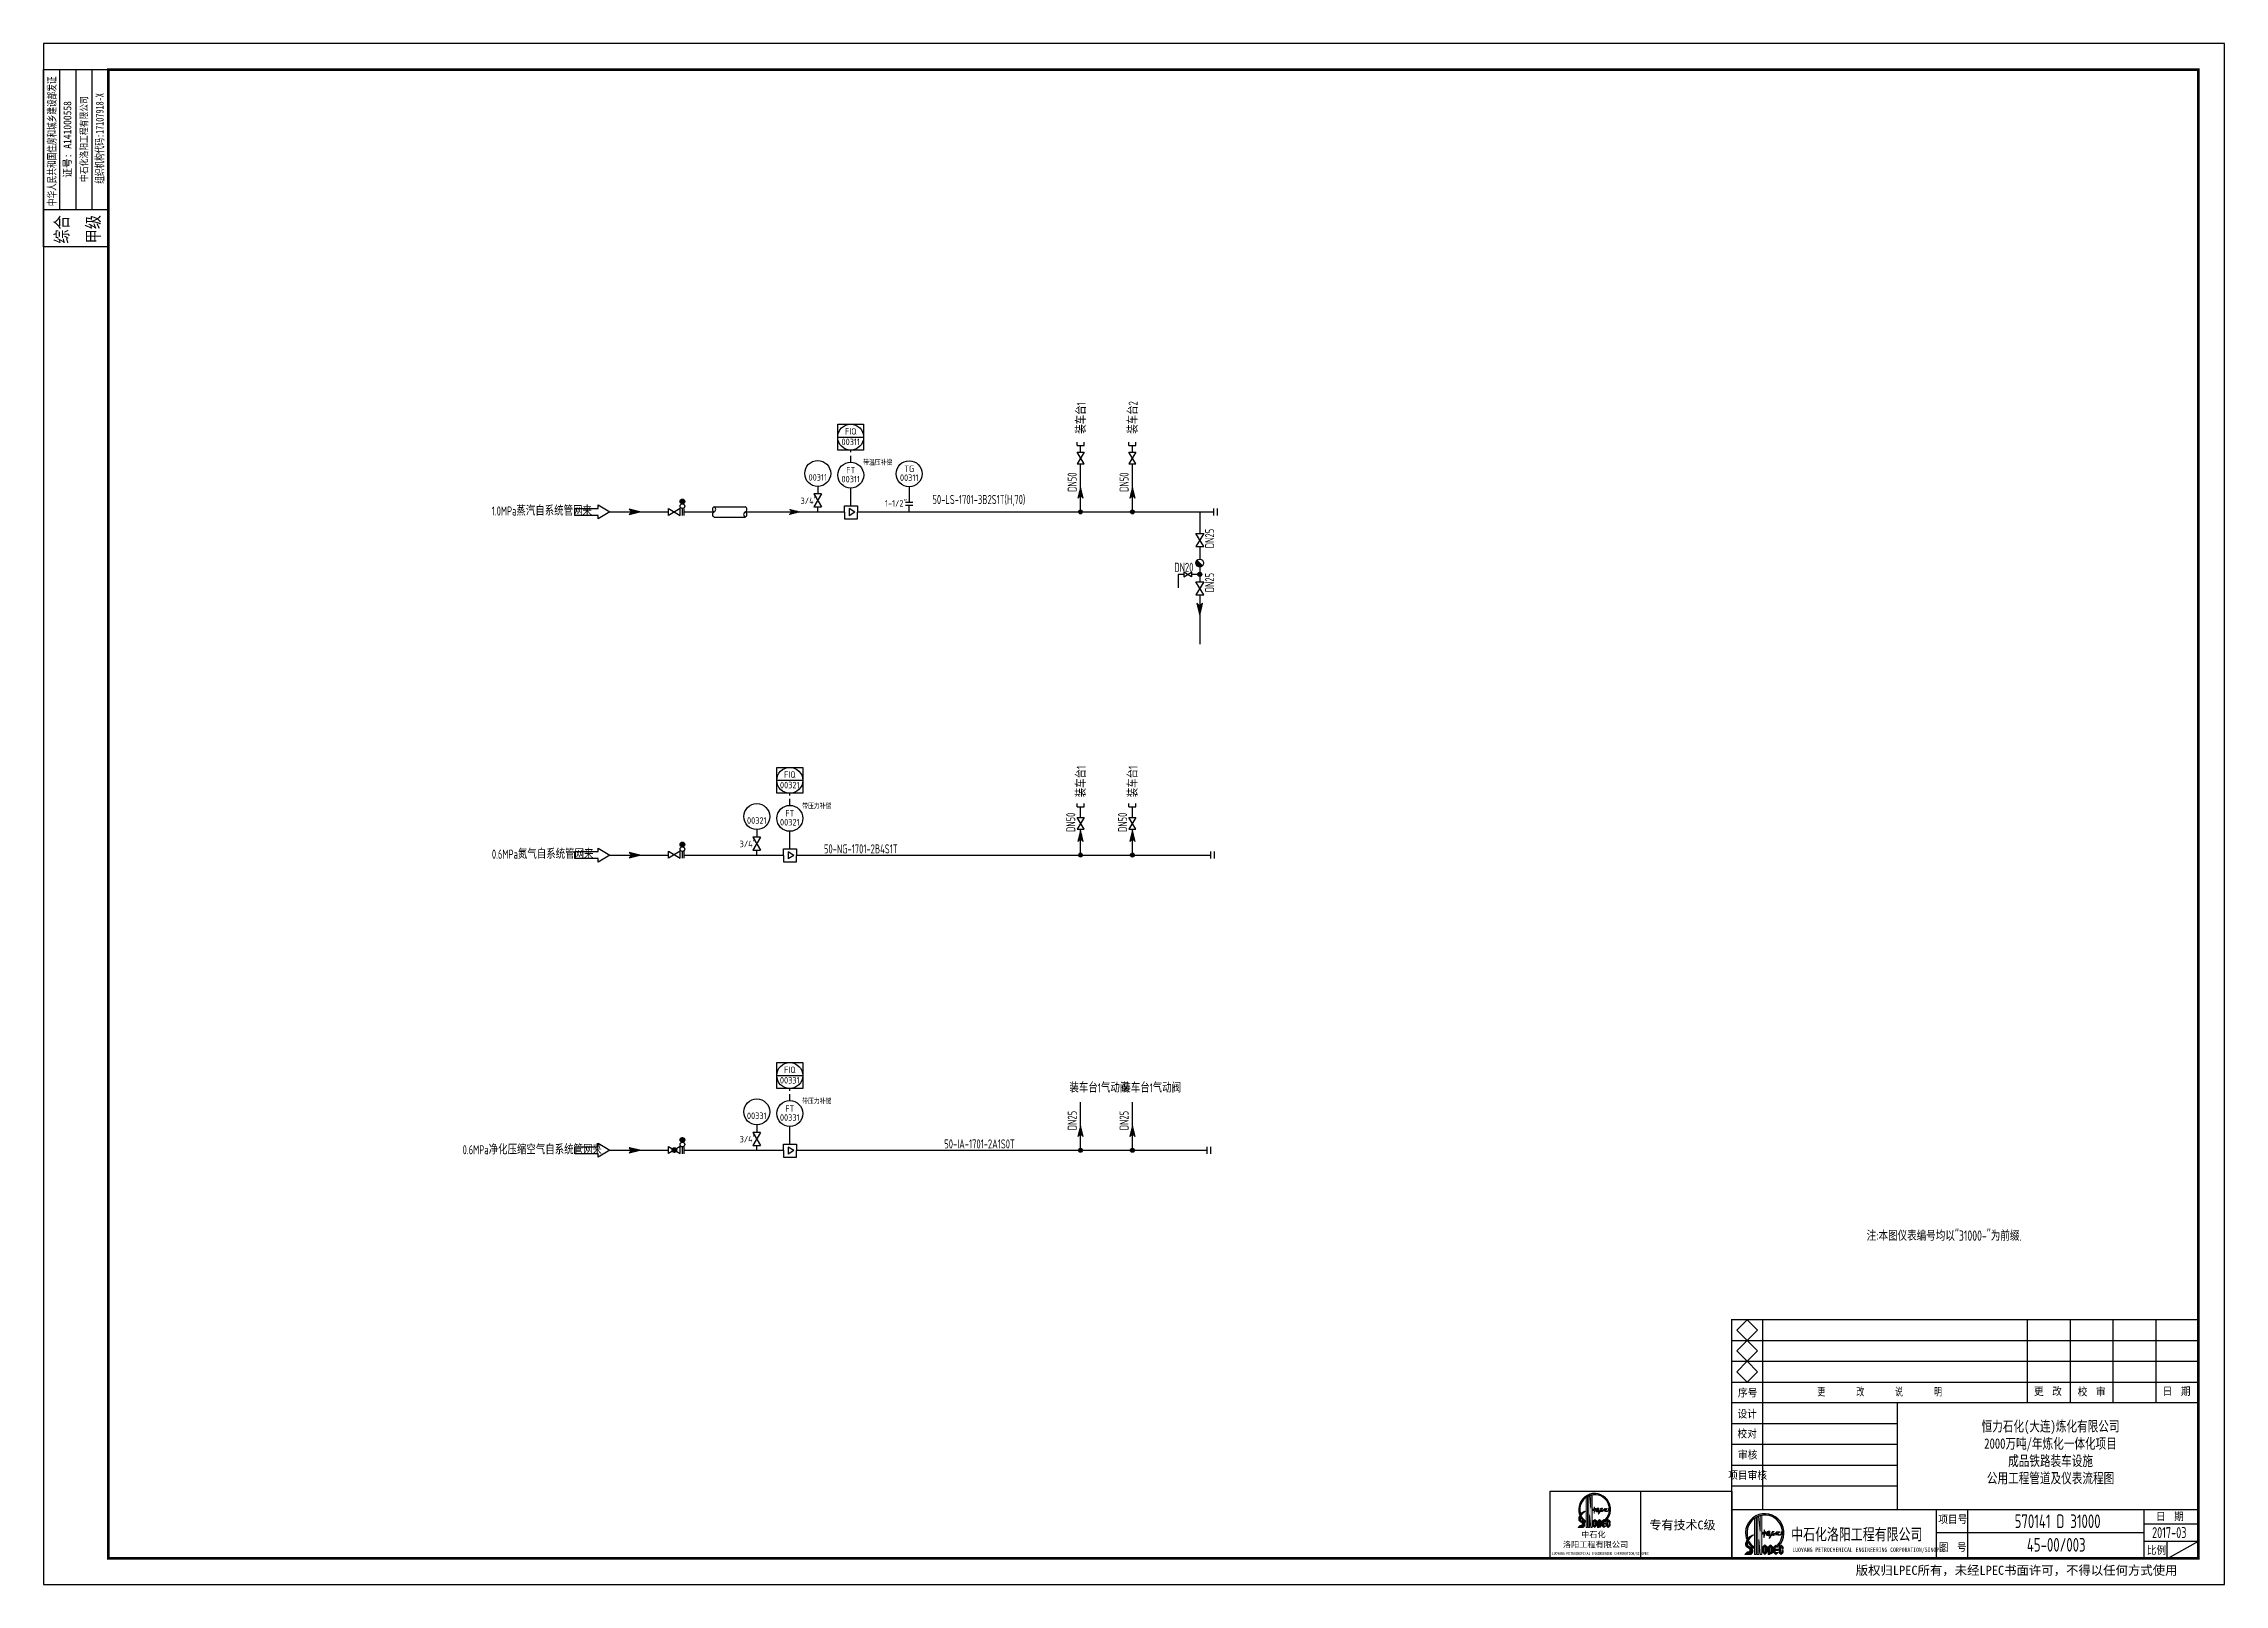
# Model space of a CAD drawing. Extents: x 24843 to 27502, y -10108 to -7552.
# Drawn here: x 26620 to 27461, y -10108 to -9514 of the extents above; entities that cross this region are included whole.
import ezdxf
from ezdxf.enums import TextEntityAlignment as Align

# ---------------------------------------------------------------- set-up
doc = ezdxf.new("R2010")
doc.units = 0
doc.linetypes.add('HIDDEN', pattern=[0.375, 0.25, -0.125])
doc.linetypes.add('NEWHIDDEN', pattern=[3.8, 2.5, -1.3])
doc.layers.get('0').update_dxf_attribs({"linetype": 'CONTINUOUS'})
for name, color, linetype in [('GREEN', 7, 'CONTINUOUS'), ('INST', 4, 'CONTINUOUS'), ('MIN', 6, 'CONTINUOUS'), ('WIDE', 7, 'CONTINUOUS'), ('仪电', 7, 'CONTINUOUS'), ('角图章', 7, 'CONTINUOUS')]:
    doc.layers.add(name, color=color, linetype=linetype)
doc.styles.add('COMMON', font='', dxfattribs={"width": 0.75})
doc.styles.add('CORPORATION', font='simhei.ttf')
doc.styles.add('INST', font='ascii.shx', dxfattribs={"width": 0.8, "bigfont": 'lytxt.shx'})
doc.styles.add('LYTXT', font='ascii.shx', dxfattribs={"width": 0.8, "height": 4, "bigfont": 'LYTXT.shx'})
doc.styles.add('ttst', font='', dxfattribs={"width": 0.8})
doc.styles.add('YKCAD', font='isocpeur.ttf', dxfattribs={"width": 0.8, "height": 0.125})
doc.styles.get('COMMON').set_extended_font_data('仿宋_GB2312')
doc.styles.get('ttst').set_extended_font_data('SimSun')

msp = doc.modelspace()

# ---------------------------------------------------------------- texts
at = {"style": 'CORPORATION'}
for s, height, width, p in [('中华人民共和国住房和城乡建设部发证', 3, 0.7, (26625.04, -9576.57)), ('证号: A141000558', 3, 0.9, (26631.03, -9565.67)), ('中石化洛阳工程有限公司', 2.6842, 0.8, (26637.28, -9567.23)), ('组织机构代码:17107918-X', 3, 0.7, (26643.48, -9567.94)), ('综合', 5, 0.8, (26629.83, -9591.02)), ('甲级', 5, 0.8, (26641.94, -9590.89))]:
    msp.add_text(s, height=height, rotation=90, dxfattribs=dict(at, width=width)).set_placement(p)
at = {"color": 3, "linetype": 'Continuous', "lineweight": 25, "style": 'LYTXT', "width": 0.8}
for s, p in [('装车台1', (27022.26, -9664.33)), ('装车台2', (27042.26, -9664.33)), ('DN50', (27018.77, -9686.72)), ('DN50', (27038.77, -9686.72)), ('装车台1', (27022.26, -9804.48)), ('装车台1', (27042.26, -9804.48)), ('DN50', (27018.21, -9817.89)), ('DN50', (27038.21, -9817.89)), ('DN25', (27018.77, -9932.84)), ('DN25', (27038.77, -9932.84))]:
    msp.add_text(s, height=3.5, rotation=90, dxfattribs=at).set_placement(p)
for s, height, style, width, p in [('带温压补偿', 2, 'YKCAD', 0.8, (26936.42, -9676.29)), ('带压力补偿', 2, 'YKCAD', 0.8, (26912.91, -9808.72)), ('带压力补偿', 2, 'YKCAD', 0.8, (26912.91, -9922.54)), ('更        改        说        明', 3, 'LYTXT', 0.8, (27304.35, -10035.42)), ('中石化洛阳工程有限公司', 4.5, 'CORPORATION', 0.75, (27294.27, -10090.87)), ('LUOYANG PETROCHEMICAL ENGINEERING CORPORATION/SINOPEC', 1.08, 'ttst', 0.8, (27202.02, -10096.55)), ('LUOYANG PETROCHEMICAL ENGINEERING CORPORATION/SINOPEC', 1.7, 'ttst', 0.8, (27294.73, -10095.43))]:
    msp.add_text(s, height=height, dxfattribs=dict(style=style, width=width)).set_placement(p)
for s, p in [('50-LS-1701-3B2S1T(H,70)', (26963.12, -9691.41)), ('1.0MPa蒸汽自系统管网来', (26793.18, -9695.85)), ('50-NG-1701-2B4S1T', (26921.28, -9826.12)), ('0.6MPa氮气自系统管网来', (26793.23, -9828.15)), ('装车台1气动阀', (27015.98, -9918.27)), ('装车台1气动阀', (27035.98, -9918.27)), ('0.6MPa净化压缩空气自系统管网来', (26781.94, -9942.11)), ('50-IA-1701-2A1S0T', (26967.68, -9939.87))]:
    msp.add_text(s, height=3.5, dxfattribs=at).set_placement(p)
at = {"color": 7, "linetype": 'Continuous', "lineweight": 25, "style": 'LYTXT', "width": 0.8}
for p in [(27071.77, -9708.44), (27071.77, -9725.44)]:
    msp.add_text('DN25', height=3.5, rotation=90, dxfattribs=at).set_placement(p)
msp.add_text('DN20', height=3.5, dxfattribs=at).set_placement((27056.4, -9717.55))
for s, height, style, p in [('序号', 3, 'LYTXT', (27273.77, -10035.82)), ('更  改', 3, 'LYTXT', (27387.93, -10035.23)), ('校  审', 3, 'LYTXT', (27404.8, -10035.42)), ('日  期', 3, 'LYTXT', (27437.56, -10035.23)), ('设计', 3, 'LYTXT', (27273.57, -10043.92)), ('校对', 3, 'LYTXT', (27273.57, -10051.63)), ('审核', 3, 'LYTXT', (27273.77, -10059.73)), ('专有技术C级', 3.4, 'CORPORATION', (27239.61, -10086.73)), ('项目号', 3, 'LYTXT', (27351, -10084.62)), ('日  期', 3, 'LYTXT', (27434.98, -10083.49)), ('洛阳工程有限公司', 2.25, 'CORPORATION', (27206.26, -10093.68)), ('中石化', 2.25, 'CORPORATION', (27213.29, -10089.8)), ('版权归LPEC所有，未经LPEC书面许可，不得以任何方式使用', 3.5, 'CORPORATION', (27319.19, -10104.24)), ('图  号', 3, 'LYTXT', (27351.2, -10095.33)), ('比例', 3, 'LYTXT', (27431.41, -10096.52))]:
    msp.add_text(s, height=height, dxfattribs=dict(style=style)).set_placement(p)
at = {"style": 'LYTXT'}
msp.add_text('项目审核', height=3, dxfattribs=at).set_placement((27277.51, -10066.1), align=Align.MIDDLE_CENTER)
at = {"color": 3, "style": 'LYTXT', "width": 0.8}
for s, p in [('570141 D 31000', (27397.04, -10086.21)), ('45-00/003', (27396.51, -10095.29))]:
    msp.add_text(s, height=5.25, dxfattribs=at).set_placement(p, align=Align.CENTER)
msp.add_text('2017-03', height=4.2, dxfattribs=at).set_placement((27433.46, -10090.04))
at = {"layer": 'INST', "style": 'INST', "width": 0.8}
msp.add_text(' 注:本图仪表编号均以"31000-"为前缀.', height=4, dxfattribs=at).set_placement((27321.67, -9975.46))
at = {"layer": '角图章', "color": 4, "insert": (27394.32, -10057.17), "char_height": 4, "width": 88.8942, "attachment_point": 5, "style": 'COMMON'}
msp.add_mtext('{\\fSimHei|b0|i0|c134|p2;恒力石化(大连)炼化有限公司\\P2000万吨/年炼化一体化项目\\P成品铁路装车设施 \\P公用工程管道及仪表流程图}', dxfattribs=at)

# ---------------------------------------------------------------- blocks, each defined once
blk = doc.blocks.new('*X66')
at = {"color": 0, "linetype": 'Continuous'}
for p, q in [((62.27, 55.73), (62.28, 55.74)), ((62.39, 54.28), (62.34, 54.34)), ((62.36, 55.64), (62.42, 55.71)), ((63.52, 54.57), (62.37, 55.72)), ((62.53, 54.32), (62.42, 54.42)), ((62.43, 54.29), (63.56, 55.42)), ((62.45, 55.55), (62.57, 55.67)), ((62.67, 54.36), (62.51, 54.51)), ((62.54, 55.46), (62.71, 55.64)), ((63.66, 54.6), (62.6, 55.66)), ((62.81, 54.39), (62.6, 54.6)), ((62.62, 55.38), (62.85, 55.6)), ((62.66, 54.35), (63.7, 55.39)), ((62.95, 54.43), (62.69, 54.69)), ((62.71, 55.29), (62.99, 55.57)), ((63.1, 54.46), (62.78, 54.78)), ((62.8, 55.2), (63.13, 55.53)), ((63.8, 54.64), (62.84, 55.6)), ((63.24, 54.5), (62.87, 54.87)), ((62.89, 55.11), (63.27, 55.49)), ((62.9, 54.41), (63.84, 55.35)), ((63.38, 54.53), (62.96, 54.96)), ((62.98, 55.02), (63.41, 55.46)), ((63.94, 54.67), (63.07, 55.54)), ((63.13, 54.47), (63.98, 55.32)), ((64.09, 54.71), (63.31, 55.49)), ((63.37, 54.53), (64.12, 55.28)), ((64.23, 54.74), (63.54, 55.43)), ((63.6, 54.59), (64.26, 55.25)), ((64.37, 54.78), (63.78, 55.37)), ((63.84, 54.65), (64.4, 55.21)), ((64.51, 54.81), (64.02, 55.31)), ((64.08, 54.71), (64.55, 55.18)), ((64.65, 54.85), (64.25, 55.25)), ((64.31, 54.77), (64.69, 55.14)), ((64.79, 54.89), (64.49, 55.19)), ((64.55, 54.82), (64.83, 55.11)), ((64.93, 54.92), (64.72, 55.13)), ((64.78, 54.88), (64.97, 55.07)), ((65.08, 54.96), (64.96, 55.07)), ((65.02, 54.94), (65.11, 55.03)), ((65.22, 54.99), (65.19, 55.01))]:
    blk.add_line(p, q, dxfattribs=at)
blk = doc.blocks.new('ARROW')
at = {"layer": 'GREEN', "color": 3, "linetype": 'Continuous'}
for p, q in [((0, 1.5), (10, 1.5)), ((0, -1.5), (0, 1.5)), ((10, 3), (15, 0)), ((10, 1.5), (10, 3)), ((15, 0), (10, -3)), ((10, -1.5), (0, -1.5)), ((10, -3), (10, -1.5))]:
    blk.add_line(p, q, dxfattribs=at)
blk = doc.blocks.new('*U30')
for p, q in [((-0.125, 0.125), (-0.125, 0.464)), ((-0.25, 0.125), (0, 0.125)), ((-0.25, 0), (-0.25, 0.125)), ((-0.25, 0), (-0.25, -0.125)), ((-0.161, 0.069), (-0.161, -0.07)), ((-0.05, -0.001), (-0.161, 0.069)), ((0, 0.125), (0, 0)), ((0, -0.125), (0, 0)), ((-0.25, -0.125), (0, -0.125)), ((-0.05, -0.001), (-0.161, -0.07))]:
    blk.add_line(p, q)
blk.add_circle((-0.128, 0.714), 0.25)
at = {"style": 'YKCAD', "width": 0.8, "flags": 8}
blk.add_attdef('IA100', text='', height=0.125, dxfattribs=at).set_placement((-0.128, 0.748), align=Align.CENTER)
at = {"style": 'YKCAD', "width": 0.8}
blk.add_attdef('IA101', text='', height=0.125, dxfattribs=at).set_placement((-0.128, 0.576), align=Align.CENTER)
at = {"style": 'YKCAD', "width": 0.95}
for tag, p, flags in [('IA102', (-0.222, 0.374), 3), ('IA103', (-0.221, 0.303), 1), ('IA104', (-0.22, 0.229), 1)]:
    blk.add_attdef(tag, p, '', height=0.05, dxfattribs=dict(at, flags=flags))
blk = doc.blocks.new('*U23')
for p, q in [((-5, 5), (5, 5)), ((-5, -5), (-5, 5)), ((-5, 0), (5, 0)), ((5, 5), (5, -5)), ((5, -5), (-5, -5))]:
    blk.add_line(p, q)
blk.add_circle((0, 0), 5)
at = {"style": 'YKCAD', "width": 0.8}
for tag, p in [('IA100', (0.01, 0.98)), ('IA101', (0.01, -3.08))]:
    blk.add_attdef(tag, text='', height=2.5, dxfattribs=at).set_placement(p, align=Align.CENTER)
for tag, p in [('IA105', (5.81, 2.92)), ('IA107', (5.81, 0.21)), ('IA108', (5.81, -2.42)), ('IA106', (5.83, -5.21))]:
    blk.add_attdef(tag, p, '', height=2.5, dxfattribs=at)
at = {"style": 'YKCAD', "width": 0.95}
for tag, p, flags in [('IA102', (-1.85, -6.05), 3), ('IA103', (-1.85, -7.3), 1), ('IA104', (-1.85, -8.55), 1)]:
    blk.add_attdef(tag, p, '', height=1, dxfattribs=dict(at, flags=flags))
blk = doc.blocks.new('LC311')
for p, q in [((-2.5, 1.5), (2.5, -1.5)), ((-2.5, -1.5), (2.5, 1.5)), ((-2.5, 1.5), (-2.5, -1.5)), ((2.5, -1.5), (2.5, 1.5))]:
    blk.add_line(p, q)
blk.add_lwpolyline([(-2.5, 1.5), (-2.5, 1.5), (-2.5, 1.5), (-2.5, 1.5)], close=True)
blk = doc.blocks.new('*U28')
for p, q in [((0, 0.491), (0, 0.345)), ((0, 0.459), (0, 0.402)), ((0, 0), (0, 0.095))]:
    blk.add_line(p, q)
blk.add_circle((0, 0.741), 0.25)
at = {"linetype": 'HIDDEN', "xscale": 0.04999999999999982, "yscale": 0.04999999999999982, "zscale": 0.04999999999999982, "rotation": 270}
blk.add_blockref('LC311', (-0.001, 0.22), dxfattribs=at)
at = {"style": 'YKCAD', "width": 0.8}
blk.add_text('3/4"', height=0.125, dxfattribs=at).set_placement((-0.331, 0.151))
at = {"style": 'YKCAD', "width": 0.8, "flags": 10}
blk.add_attdef('IA100', text='', height=0.125, dxfattribs=at).set_placement((0.001, 0.775), align=Align.CENTER)
at = {"style": 'YKCAD', "width": 0.8}
blk.add_attdef('IA101', text='', height=0.125, dxfattribs=at).set_placement((0.001, 0.603), align=Align.CENTER)
at = {"style": 'YKCAD', "width": 0.95}
for tag, p, flags in [('IA102', (-0.093, 0.552), 3), ('IA103', (-0.093, 0.489), 1), ('IA104', (-0.093, 0.427), 1)]:
    blk.add_attdef(tag, p, '', height=0.05, dxfattribs=dict(at, flags=flags))
blk = doc.blocks.new('*U27')
for p, q in [((0, 0.491), (0, 0.203)), ((0, 0.459), (0, 0.402)), ((0, 0), (0, 0.123))]:
    blk.add_line(p, q)
at = {"const_width": 0.025}
for points in [[(-0.076, 0.135), (0.074, 0.135)], [(0.074, 0.192), (0.074, 0.192), (-0.076, 0.192)]]:
    blk.add_lwpolyline(points, dxfattribs=at)
blk.add_circle((0, 0.741), 0.25)
at = {"style": 'YKCAD', "width": 0.8}
blk.add_text('1-1/2"', height=0.125, dxfattribs=at).set_placement((-0.466, 0.107))
at = {"style": 'YKCAD', "width": 0.8, "flags": 8}
blk.add_attdef('IA100', text='', height=0.125, dxfattribs=at).set_placement((0.001, 0.775), align=Align.CENTER)
at = {"style": 'YKCAD', "width": 0.8}
blk.add_attdef('IA101', text='', height=0.125, dxfattribs=at).set_placement((0.001, 0.603), align=Align.CENTER)
at = {"style": 'YKCAD', "width": 0.95}
for tag, p, flags in [('IA102', (-0.093, 0.552), 3), ('IA103', (-0.093, 0.489), 1), ('IA104', (-0.093, 0.427), 1)]:
    blk.add_attdef(tag, p, '', height=0.05, dxfattribs=dict(at, flags=flags))

# ---------------------------------------------------------------- hatches: boundary and pattern name
h = msp.add_hatch(color=1)
h.paths.add_polyline_path([(27222.59, -10083.05), (27222.95, -10083.32, 1.781679), (27212.68, -10081.04), (27213.01, -10080.61, -1.737502)])
h.paths.add_polyline_path([(27213.46, -10081.73), (27213.27, -10082.28, 0.097177), (27214.88, -10084.02), (27214.88, -10083.46, -0.098964)])
for points in [[(27215.74, -10074.37), (27215.74, -10074.32), (27215.74, -10074.26), (27215.74, -10074.21), (27215.74, -10074.16), (27215.73, -10074.14), (27215.71, -10074.12), (27215.66, -10074.16), (27215.6, -10074.19), (27215.54, -10074.23), (27215.47, -10074.28), (27215.4, -10074.32), (27215.34, -10074.36), (27215.34, -10074.36), (27215.32, -10074.37), (27215.31, -10074.37), (27215.29, -10074.39), (27215.26, -10074.41), (27215.25, -10074.43), (27215.24, -10074.65), (27215.24, -10075.36), (27215.24, -10076.07), (27215.24, -10076.77), (27215.24, -10077.48), (27215.24, -10078.19), (27215.24, -10078.89), (27215.23, -10079.6), (27215.23, -10080.31), (27215.23, -10081.01), (27215.23, -10081.72), (27215.23, -10082.43), (27215.23, -10083.13), (27215.23, -10083.84), (27215.23, -10084.55), (27215.23, -10085.26), (27215.24, -10085.96), (27215.26, -10085.97), (27215.29, -10085.97), (27215.37, -10085.97), (27215.52, -10085.97), (27215.59, -10085.97), (27215.65, -10085.97), (27215.7, -10085.97), (27215.72, -10085.96)], [(27217.53, -10073.68), (27217.53, -10073.65), (27217.53, -10073.61), (27217.53, -10073.54), (27217.53, -10073.46), (27217.51, -10073.45), (27217.49, -10073.45), (27217.44, -10073.46), (27217.39, -10073.47), (27217.34, -10073.49), (27217.33, -10073.49), (27217.31, -10073.49), (27217.28, -10073.49), (27217.26, -10073.5), (27217.2, -10073.51), (27217.13, -10073.53), (27217.12, -10073.53), (27217.09, -10073.54), (27217.07, -10073.55), (27217.06, -10073.56), (27217.05, -10073.59), (27217.05, -10073.61), (27217.04, -10078.51), (27217.04, -10078.51), (27216.55, -10073.83), (27216.55, -10073.78), (27216.53, -10073.73), (27216.5, -10073.74), (27216.48, -10073.75), (27216.39, -10073.79), (27216.25, -10073.85), (27216.18, -10073.88), (27216.12, -10073.91), (27216.07, -10073.94), (27216.06, -10073.96), (27216.05, -10074), (27216.05, -10074.04), (27216.06, -10085.96), (27216.1, -10085.97), (27216.54, -10085.97), (27216.55, -10085.96), (27216.56, -10085.95), (27216.58, -10081.17), (27217.08, -10085.97), (27217.5, -10085.97), (27217.52, -10085.97), (27217.53, -10085.96)], [(27214.51, -10084.29), (27214.47, -10084.22), (27214.43, -10084.15), (27214.39, -10084.09), (27214.34, -10084.03), (27214.29, -10083.97), (27214.24, -10083.91), (27214.18, -10083.86), (27214.13, -10083.81), (27214.06, -10083.75), (27214, -10083.71), (27213.87, -10083.62), (27213.74, -10083.53), (27213.69, -10083.51), (27213.67, -10083.51), (27213.66, -10083.49), (27213.6, -10083.48), (27213.56, -10083.45), (27213.46, -10083.42), (27213.36, -10083.4), (27213.31, -10083.37), (27213.26, -10083.35), (27213.22, -10083.33), (27213.18, -10083.3), (27213.14, -10083.25), (27213.11, -10083.2), (27213.08, -10083.16), (27213.05, -10083.1), (27213.02, -10082.98), (27213, -10082.88), (27212.99, -10082.77), (27212.99, -10082.66), (27212.99, -10082.55), (27212.99, -10082.5), (27213, -10082.44), (27213, -10082.39), (27213.01, -10082.33), (27213.01, -10082.28), (27213.02, -10082.22), (27213.03, -10082.17), (27213.04, -10082.11), (27213.05, -10082.06), (27213.06, -10082.01), (27213.08, -10081.96), (27213.09, -10081.91), (27213.14, -10081.8), (27213.18, -10081.69), (27213.23, -10081.59), (27213.29, -10081.48), (27213.34, -10081.37), (27213.4, -10081.27), (27213.47, -10081.17), (27213.53, -10081.07), (27213.6, -10080.97), (27213.69, -10080.87), (27213.76, -10080.77), (27213.84, -10080.67), (27213.91, -10080.59), (27213.98, -10080.52), (27214.05, -10080.43), (27214.12, -10080.35), (27214.2, -10080.27), (27214.28, -10080.2), (27214.45, -10080.05), (27214.49, -10080.01), (27214.54, -10079.98), (27214.6, -10079.93), (27214.67, -10079.88), (27214.73, -10079.84), (27214.8, -10079.8), (27214.85, -10079.77), (27214.9, -10079.74), (27214.9, -10079.73), (27214.88, -10079.73), (27214.86, -10079.72), (27214.83, -10079.73), (27214.82, -10079.73), (27214.76, -10079.74), (27214.69, -10079.76), (27214.63, -10079.79), (27214.58, -10079.8), (27214.5, -10079.83), (27214.41, -10079.85), (27214.31, -10079.91), (27214.21, -10079.95), (27214.12, -10080.01), (27214.02, -10080.07), (27213.95, -10080.12), (27213.88, -10080.16), (27213.74, -10080.27), (27213.61, -10080.38), (27213.48, -10080.5), (27213.36, -10080.62), (27213.32, -10080.66), (27213.28, -10080.71), (27213.23, -10080.75), (27213.19, -10080.8), (27213.12, -10080.89), (27213.04, -10080.97), (27212.97, -10081.06), (27212.91, -10081.15), (27212.86, -10081.22), (27212.82, -10081.3), (27212.78, -10081.37), (27212.74, -10081.45), (27212.65, -10081.62), (27212.57, -10081.8), (27212.5, -10081.98), (27212.43, -10082.17), (27212.41, -10082.25), (27212.39, -10082.34), (27212.38, -10082.43), (27212.37, -10082.51), (27212.37, -10082.6), (27212.37, -10082.68), (27212.37, -10082.76), (27212.37, -10082.85), (27212.38, -10082.93), (27212.39, -10083.02), (27212.41, -10083.08), (27212.42, -10083.15), (27212.45, -10083.22), (27212.48, -10083.29), (27212.52, -10083.35), (27212.56, -10083.41), (27212.82, -10083.61), (27212.9, -10083.66), (27212.97, -10083.7), (27213.05, -10083.75), (27213.12, -10083.79), (27213.18, -10083.82), (27213.23, -10083.86), (27213.28, -10083.89), (27213.33, -10083.92), (27213.4, -10083.97), (27213.47, -10084.03), (27213.54, -10084.09), (27213.6, -10084.15), (27213.64, -10084.19), (27213.67, -10084.24), (27213.7, -10084.29), (27213.72, -10084.34), (27213.74, -10084.39), (27213.76, -10084.44), (27213.77, -10084.5), (27213.78, -10084.57), (27213.77, -10084.64), (27213.77, -10084.71), (27213.75, -10084.77), (27213.73, -10084.84), (27213.71, -10084.9), (27213.68, -10084.94), (27213.63, -10085), (27213.58, -10085.05), (27213.51, -10085.1), (27213.44, -10085.14), (27213.4, -10085.16), (27213.36, -10085.17), (27213.33, -10085.18), (27213.29, -10085.18), (27213.24, -10085.18), (27213.19, -10085.18), (27213.14, -10085.18), (27213.1, -10085.17), (27213.07, -10085.17), (27213.04, -10085.16), (27213, -10085.16), (27212.97, -10085.16), (27212.9, -10085.22), (27212.76, -10085.35), (27212.63, -10085.47), (27212.49, -10085.6), (27212.36, -10085.72), (27212.3, -10085.78), (27212.23, -10085.84), (27212.17, -10085.9), (27212.1, -10085.96), (27212.1, -10085.97), (27212.27, -10085.97), (27212.45, -10085.97), (27212.63, -10085.97), (27212.8, -10085.97), (27212.97, -10085.97), (27213.15, -10085.97), (27213.32, -10085.97), (27213.49, -10085.97), (27213.6, -10085.97), (27213.71, -10085.97), (27213.82, -10085.97), (27213.93, -10085.97), (27214, -10085.97), (27214.08, -10085.96), (27214.11, -10085.94), (27214.13, -10085.92), (27214.21, -10085.85), (27214.28, -10085.78), (27214.36, -10085.68), (27214.44, -10085.59), (27214.51, -10085.49), (27214.56, -10085.38), (27214.58, -10085.33), (27214.6, -10085.27), (27214.62, -10085.22), (27214.63, -10085.16), (27214.65, -10085.04), (27214.66, -10084.91), (27214.65, -10084.79), (27214.64, -10084.66), (27214.63, -10084.6), (27214.61, -10084.54), (27214.6, -10084.49), (27214.58, -10084.43), (27214.55, -10084.36)], [(27221.9, -10084.76), (27222.79, -10084.76), (27222.79, -10084.24), (27221.9, -10084.24), (27221.9, -10083.64), (27222.8, -10083.63), (27222.8, -10083.62), (27222.79, -10083.61), (27222.08, -10082.96), (27221.39, -10083.6), (27221.4, -10085.35), (27222.08, -10085.96), (27222.79, -10085.31), (27221.9, -10085.31)], [(27223.61, -10083.69), (27223.68, -10083.68), (27223.74, -10083.68), (27223.81, -10083.68), (27223.88, -10083.69), (27223.97, -10083.69), (27224.05, -10083.69), (27224.05, -10084.26), (27224.45, -10084.26), (27224.46, -10084.13), (27224.46, -10083.99), (27224.45, -10083.85), (27224.45, -10083.72), (27224.45, -10083.68), (27224.45, -10083.64), (27223.8, -10083.02), (27223.78, -10083.02), (27223.76, -10083.02), (27223.62, -10083.16), (27223.48, -10083.3), (27223.33, -10083.44), (27223.19, -10083.57), (27223.16, -10083.6), (27223.14, -10083.63), (27223.13, -10085.3), (27223.13, -10085.33), (27223.13, -10085.36), (27223.13, -10085.39), (27223.14, -10085.42), (27223.21, -10085.49), (27223.28, -10085.55), (27223.36, -10085.63), (27223.43, -10085.7), (27223.48, -10085.74), (27223.53, -10085.79), (27223.58, -10085.83), (27223.63, -10085.88), (27223.65, -10085.9), (27223.68, -10085.93), (27223.71, -10085.96), (27223.73, -10085.97), (27223.74, -10085.97), (27223.76, -10085.96), (27223.8, -10085.94), (27223.83, -10085.9), (27223.87, -10085.86), (27223.95, -10085.78), (27224.01, -10085.73), (27224.09, -10085.64), (27224.18, -10085.56), (27224.27, -10085.47), (27224.36, -10085.39), (27224.38, -10085.36), (27224.41, -10085.34), (27224.44, -10085.31), (27224.46, -10085.28), (27224.46, -10084.74), (27224.05, -10084.74), (27224.05, -10085.3), (27223.79, -10085.31), (27223.75, -10085.31), (27223.7, -10085.31), (27223.65, -10085.31), (27223.61, -10085.31)], [(27280.77, -10082.44), (27280.77, -10082.38), (27280.77, -10082.31), (27280.77, -10082.25), (27280.77, -10082.2), (27280.77, -10082.17), (27280.75, -10082.15), (27280.68, -10082.19), (27280.61, -10082.23), (27280.53, -10082.28), (27280.45, -10082.33), (27280.37, -10082.38), (27280.3, -10082.43), (27280.3, -10082.43), (27280.28, -10082.44), (27280.27, -10082.45), (27280.23, -10082.47), (27280.2, -10082.49), (27280.19, -10082.51), (27280.18, -10082.78), (27280.18, -10083.63), (27280.18, -10084.48), (27280.18, -10085.32), (27280.18, -10086.17), (27280.18, -10087.02), (27280.18, -10087.87), (27280.17, -10088.72), (27280.17, -10089.57), (27280.16, -10090.41), (27280.16, -10091.26), (27280.16, -10092.11), (27280.16, -10092.96), (27280.16, -10093.81), (27280.16, -10094.66), (27280.17, -10095.5), (27280.18, -10096.35), (27280.2, -10096.36), (27280.23, -10096.36), (27280.34, -10096.37), (27280.51, -10096.37), (27280.59, -10096.37), (27280.67, -10096.36), (27280.73, -10096.36), (27280.75, -10096.35)], [(27282.93, -10081.61), (27282.93, -10081.58), (27282.92, -10081.54), (27282.93, -10081.44), (27282.92, -10081.35), (27282.9, -10081.34), (27282.88, -10081.33), (27282.82, -10081.35), (27282.76, -10081.36), (27282.7, -10081.38), (27282.69, -10081.38), (27282.67, -10081.39), (27282.63, -10081.39), (27282.6, -10081.4), (27282.53, -10081.41), (27282.45, -10081.44), (27282.43, -10081.44), (27282.4, -10081.44), (27282.37, -10081.46), (27282.36, -10081.47), (27282.35, -10081.5), (27282.35, -10081.53), (27282.34, -10087.41), (27282.33, -10087.41), (27281.75, -10081.79), (27281.75, -10081.73), (27281.73, -10081.68), (27281.69, -10081.69), (27281.66, -10081.7), (27281.56, -10081.74), (27281.39, -10081.82), (27281.31, -10081.86), (27281.23, -10081.89), (27281.18, -10081.93), (27281.16, -10081.95), (27281.15, -10081.99), (27281.15, -10082.04), (27281.16, -10096.35), (27281.21, -10096.37), (27281.73, -10096.36), (27281.75, -10096.35), (27281.76, -10096.34), (27281.78, -10090.6), (27282.38, -10096.36), (27282.9, -10096.36), (27282.92, -10096.36), (27282.93, -10096.35)], [(27279.31, -10094.34), (27279.26, -10094.26), (27279.21, -10094.18), (27279.15, -10094.11), (27279.1, -10094.03), (27279.04, -10093.96), (27278.97, -10093.89), (27278.91, -10093.83), (27278.84, -10093.77), (27278.77, -10093.7), (27278.7, -10093.65), (27278.54, -10093.54), (27278.38, -10093.44), (27278.31, -10093.41), (27278.29, -10093.4), (27278.28, -10093.39), (27278.22, -10093.37), (27278.16, -10093.34), (27278.04, -10093.31), (27277.92, -10093.27), (27277.86, -10093.24), (27277.81, -10093.22), (27277.75, -10093.19), (27277.7, -10093.15), (27277.65, -10093.1), (27277.62, -10093.04), (27277.58, -10092.99), (27277.56, -10092.92), (27277.51, -10092.78), (27277.49, -10092.65), (27277.48, -10092.52), (27277.47, -10092.39), (27277.47, -10092.26), (27277.48, -10092.19), (27277.49, -10092.13), (27277.49, -10092.07), (27277.5, -10092), (27277.51, -10091.93), (27277.51, -10091.86), (27277.52, -10091.8), (27277.53, -10091.73), (27277.55, -10091.67), (27277.56, -10091.61), (27277.58, -10091.55), (27277.6, -10091.49), (27277.65, -10091.36), (27277.71, -10091.23), (27277.76, -10091.1), (27277.83, -10090.97), (27277.9, -10090.85), (27277.97, -10090.73), (27278.05, -10090.6), (27278.13, -10090.48), (27278.22, -10090.37), (27278.31, -10090.24), (27278.4, -10090.12), (27278.5, -10090), (27278.58, -10089.91), (27278.66, -10089.82), (27278.74, -10089.72), (27278.83, -10089.62), (27278.93, -10089.52), (27279.02, -10089.43), (27279.23, -10089.25), (27279.28, -10089.21), (27279.34, -10089.17), (27279.41, -10089.11), (27279.49, -10089.06), (27279.56, -10089), (27279.65, -10088.95), (27279.71, -10088.92), (27279.77, -10088.89), (27279.77, -10088.88), (27279.75, -10088.88), (27279.72, -10088.86), (27279.69, -10088.88), (27279.67, -10088.88), (27279.6, -10088.89), (27279.52, -10088.91), (27279.45, -10088.94), (27279.38, -10088.95), (27279.29, -10088.99), (27279.18, -10089.02), (27279.06, -10089.09), (27278.95, -10089.14), (27278.83, -10089.2), (27278.72, -10089.28), (27278.63, -10089.34), (27278.55, -10089.38), (27278.38, -10089.52), (27278.22, -10089.65), (27278.07, -10089.8), (27277.92, -10089.94), (27277.87, -10089.99), (27277.82, -10090.05), (27277.77, -10090.1), (27277.72, -10090.16), (27277.63, -10090.26), (27277.54, -10090.37), (27277.46, -10090.47), (27277.38, -10090.58), (27277.33, -10090.66), (27277.27, -10090.76), (27277.22, -10090.85), (27277.17, -10090.94), (27277.07, -10091.14), (27276.97, -10091.36), (27276.89, -10091.58), (27276.81, -10091.8), (27276.78, -10091.9), (27276.76, -10092.01), (27276.74, -10092.11), (27276.73, -10092.22), (27276.73, -10092.31), (27276.73, -10092.41), (27276.73, -10092.51), (27276.73, -10092.62), (27276.74, -10092.72), (27276.76, -10092.82), (27276.78, -10092.9), (27276.79, -10092.97), (27276.83, -10093.06), (27276.87, -10093.14), (27276.91, -10093.22), (27276.96, -10093.29), (27277.28, -10093.53), (27277.37, -10093.58), (27277.46, -10093.64), (27277.55, -10093.7), (27277.64, -10093.75), (27277.7, -10093.79), (27277.76, -10093.83), (27277.82, -10093.86), (27277.88, -10093.9), (27277.97, -10093.96), (27278.06, -10094.03), (27278.13, -10094.11), (27278.21, -10094.18), (27278.26, -10094.23), (27278.29, -10094.29), (27278.33, -10094.35), (27278.36, -10094.41), (27278.38, -10094.47), (27278.4, -10094.52), (27278.42, -10094.6), (27278.43, -10094.68), (27278.42, -10094.76), (27278.41, -10094.84), (27278.39, -10094.93), (27278.37, -10095), (27278.34, -10095.07), (27278.31, -10095.13), (27278.25, -10095.2), (27278.19, -10095.26), (27278.11, -10095.32), (27278.02, -10095.37), (27277.97, -10095.39), (27277.92, -10095.41), (27277.88, -10095.41), (27277.84, -10095.42), (27277.78, -10095.42), (27277.72, -10095.42), (27277.66, -10095.42), (27277.61, -10095.41), (27277.57, -10095.4), (27277.53, -10095.39), (27277.49, -10095.39), (27277.46, -10095.39), (27277.38, -10095.46), (27277.21, -10095.62), (27277.05, -10095.76), (27276.88, -10095.91), (27276.72, -10096.07), (27276.64, -10096.14), (27276.57, -10096.21), (27276.49, -10096.28), (27276.41, -10096.35), (27276.41, -10096.36), (27276.62, -10096.36), (27276.83, -10096.36), (27277.04, -10096.37), (27277.25, -10096.37), (27277.46, -10096.37), (27277.67, -10096.37), (27277.88, -10096.37), (27278.08, -10096.36), (27278.22, -10096.37), (27278.34, -10096.37), (27278.47, -10096.36), (27278.61, -10096.36), (27278.7, -10096.36), (27278.79, -10096.35), (27278.82, -10096.33), (27278.85, -10096.3), (27278.95, -10096.22), (27279.03, -10096.13), (27279.13, -10096.02), (27279.22, -10095.91), (27279.3, -10095.78), (27279.36, -10095.66), (27279.39, -10095.6), (27279.41, -10095.52), (27279.43, -10095.46), (27279.45, -10095.39), (27279.48, -10095.24), (27279.48, -10095.09), (27279.48, -10094.94), (27279.46, -10094.79), (27279.45, -10094.72), (27279.43, -10094.65), (27279.41, -10094.59), (27279.38, -10094.52), (27279.35, -10094.43)], [(27288.17, -10094.91), (27289.24, -10094.91), (27289.24, -10094.28), (27288.17, -10094.28), (27288.17, -10093.57), (27289.25, -10093.55), (27289.25, -10093.54), (27289.24, -10093.53), (27288.39, -10092.74), (27287.56, -10093.52), (27287.57, -10095.62), (27288.38, -10096.35), (27289.24, -10095.57), (27288.17, -10095.57)], [(27290.22, -10093.63), (27290.31, -10093.62), (27290.38, -10093.62), (27290.47, -10093.62), (27290.55, -10093.63), (27290.65, -10093.63), (27290.75, -10093.63), (27290.75, -10094.31), (27291.23, -10094.31), (27291.24, -10094.15), (27291.24, -10093.98), (27291.23, -10093.82), (27291.23, -10093.66), (27291.23, -10093.61), (27291.23, -10093.57), (27290.45, -10092.82), (27290.43, -10092.82), (27290.4, -10092.82), (27290.24, -10092.99), (27290.06, -10093.16), (27289.89, -10093.33), (27289.72, -10093.49), (27289.68, -10093.52), (27289.65, -10093.56), (27289.65, -10095.56), (27289.65, -10095.6), (27289.65, -10095.63), (27289.65, -10095.67), (27289.65, -10095.7), (27289.74, -10095.78), (27289.83, -10095.86), (27289.92, -10095.95), (27290.01, -10096.03), (27290.07, -10096.09), (27290.13, -10096.14), (27290.19, -10096.2), (27290.24, -10096.26), (27290.27, -10096.28), (27290.31, -10096.32), (27290.34, -10096.35), (27290.37, -10096.37), (27290.38, -10096.37), (27290.41, -10096.35), (27290.45, -10096.32), (27290.49, -10096.28), (27290.54, -10096.23), (27290.64, -10096.14), (27290.7, -10096.07), (27290.8, -10095.97), (27290.91, -10095.87), (27291.02, -10095.76), (27291.12, -10095.66), (27291.15, -10095.64), (27291.18, -10095.6), (27291.22, -10095.57), (27291.24, -10095.54), (27291.24, -10094.89), (27290.75, -10094.88), (27290.75, -10095.56), (27290.44, -10095.57), (27290.39, -10095.57), (27290.33, -10095.57), (27290.27, -10095.57), (27290.22, -10095.57)]]:
    msp.add_hatch(color=0).paths.add_polyline_path(points)
h = msp.add_hatch(color=0)
h.paths.add_polyline_path([(27218.65, -10079.26), (27218.63, -10079.24), (27218.62, -10079.21), (27218.61, -10079.18), (27218.6, -10079.17), (27218.6, -10079.15), (27218.6, -10079.14), (27218.61, -10079.13), (27218.63, -10079.08), (27218.68, -10079.04), (27218.73, -10079.01), (27218.77, -10078.99), (27218.81, -10078.98), (27218.85, -10078.97), (27218.87, -10078.95), (27218.89, -10078.92), (27218.91, -10078.89), (27218.93, -10078.86), (27218.94, -10078.83), (27218.94, -10078.8), (27218.94, -10078.77), (27218.92, -10078.75), (27218.91, -10078.73), (27218.88, -10078.72), (27218.84, -10078.71), (27218.78, -10078.7), (27218.73, -10078.7), (27218.69, -10078.7), (27218.64, -10078.71), (27218.6, -10078.72), (27218.58, -10078.72), (27218.57, -10078.73), (27218.55, -10078.73), (27218.54, -10078.73), (27218.51, -10078.73), (27218.5, -10078.73), (27218.47, -10078.73), (27218.46, -10078.72), (27218.45, -10078.71), (27218.44, -10078.69), (27218.44, -10078.67), (27218.43, -10078.65), (27218.43, -10078.6), (27218.43, -10078.55), (27218.44, -10078.43), (27218.45, -10078.35), (27218.45, -10078.31), (27218.45, -10078.27), (27218.45, -10078.23), (27218.46, -10078.2), (27218.46, -10078.18), (27218.45, -10078.17), (27218.44, -10078.15), (27218.44, -10078.14), (27218.41, -10078.13), (27218.39, -10078.12), (27218.37, -10078.14), (27218.35, -10078.15), (27218.34, -10078.17), (27218.33, -10078.19), (27218.32, -10078.23), (27218.32, -10078.28), (27218.31, -10078.32), (27218.32, -10078.37), (27218.32, -10078.44), (27218.32, -10078.51), (27218.32, -10078.58), (27218.32, -10078.64), (27218.32, -10078.7), (27218.31, -10078.76), (27218.29, -10078.79), (27218.26, -10078.81), (27218.24, -10078.83), (27218.21, -10078.85), (27218.17, -10078.88), (27218.13, -10078.9), (27218.1, -10078.92), (27218.07, -10078.94), (27218.05, -10078.96), (27218.03, -10078.99), (27218.01, -10078.99), (27218, -10078.99), (27218, -10078.98), (27218, -10078.97), (27218, -10078.96), (27217.99, -10078.9), (27217.97, -10078.87), (27217.96, -10078.86), (27217.95, -10078.86), (27217.92, -10078.86), (27217.89, -10078.88), (27217.86, -10078.9), (27217.83, -10078.94), (27217.82, -10078.97), (27217.8, -10079.01), (27217.78, -10079.11), (27217.76, -10079.18), (27217.74, -10079.23), (27217.72, -10079.29), (27217.73, -10079.32), (27217.76, -10079.37), (27217.78, -10079.39), (27217.79, -10079.41), (27217.81, -10079.43), (27217.82, -10079.44), (27217.84, -10079.44), (27217.86, -10079.44), (27217.88, -10079.44), (27217.89, -10079.43), (27217.9, -10079.41), (27217.9, -10079.4), (27217.92, -10079.35), (27217.93, -10079.32), (27217.95, -10079.27), (27217.97, -10079.23), (27217.99, -10079.19), (27218.01, -10079.17), (27218.05, -10079.13), (27218.08, -10079.11), (27218.12, -10079.08), (27218.18, -10079.04), (27218.22, -10079.03), (27218.25, -10079.01), (27218.26, -10079.01), (27218.27, -10079.01), (27218.29, -10079.02), (27218.29, -10079.03), (27218.3, -10079.07), (27218.3, -10079.1), (27218.3, -10079.13), (27218.29, -10079.15), (27218.29, -10079.18), (27218.27, -10079.21), (27218.25, -10079.25), (27218.21, -10079.29), (27218.18, -10079.3), (27218.15, -10079.33), (27218.14, -10079.35), (27218.13, -10079.36), (27218.12, -10079.37), (27218.12, -10079.39), (27218.12, -10079.41), (27218.12, -10079.43), (27218.13, -10079.45), (27218.14, -10079.45), (27218.16, -10079.46), (27218.18, -10079.47), (27218.21, -10079.47), (27218.24, -10079.47), (27218.25, -10079.47), (27218.25, -10079.48), (27218.26, -10079.49), (27218.26, -10079.5), (27218.26, -10079.52), (27218.26, -10079.56), (27218.26, -10079.61), (27218.26, -10079.66), (27218.26, -10079.72), (27218.26, -10079.76), (27218.26, -10079.91), (27218.26, -10080.03), (27218.26, -10080.17), (27218.26, -10080.31), (27218.26, -10080.37), (27218.26, -10080.45), (27218.26, -10080.49), (27218.27, -10080.52), (27218.28, -10080.53), (27218.29, -10080.54), (27218.3, -10080.55), (27218.32, -10080.55), (27218.33, -10080.55), (27218.34, -10080.54), (27218.35, -10080.53), (27218.36, -10080.51), (27218.37, -10080.48), (27218.37, -10080.43), (27218.37, -10080.35), (27218.37, -10080.28), (27218.37, -10080.23), (27218.37, -10080.17), (27218.37, -10080.11), (27218.37, -10080.06), (27218.38, -10080.01), (27218.39, -10079.96), (27218.39, -10079.92), (27218.39, -10079.87), (27218.39, -10079.83), (27218.39, -10079.79), (27218.38, -10079.74), (27218.37, -10079.69), (27218.37, -10079.62), (27218.38, -10079.55), (27218.38, -10079.49), (27218.38, -10079.45), (27218.39, -10079.43), (27218.39, -10079.41), (27218.4, -10079.4), (27218.41, -10079.4), (27218.44, -10079.39), (27218.48, -10079.37), (27218.55, -10079.36), (27218.61, -10079.35), (27218.63, -10079.35), (27218.65, -10079.34), (27218.66, -10079.33), (27218.67, -10079.32), (27218.67, -10079.3), (27218.66, -10079.29)])
h.paths.add_polyline_path([(27218.41, -10079.07), (27218.4, -10079.07), (27218.4, -10079.06), (27218.4, -10079.04), (27218.39, -10079.03), (27218.39, -10079), (27218.4, -10078.99), (27218.41, -10078.96), (27218.43, -10078.95), (27218.45, -10078.95), (27218.48, -10078.95), (27218.49, -10078.96), (27218.5, -10078.96), (27218.5, -10078.97), (27218.51, -10078.98), (27218.5, -10079), (27218.47, -10079.03), (27218.44, -10079.06)], flags=16)
h = msp.add_hatch(color=0)
h.paths.add_polyline_path([(27219.29, -10083.57), (27218.58, -10082.94), (27217.85, -10083.59), (27217.86, -10085.3), (27218.52, -10085.96), (27218.56, -10085.93), (27218.63, -10085.86), (27218.73, -10085.77), (27218.84, -10085.66), (27219.06, -10085.43), (27219.21, -10085.28), (27219.25, -10085.24), (27219.29, -10085.19)])
h.paths.add_polyline_path([(27218.34, -10083.63), (27218.77, -10083.64), (27218.78, -10085.2), (27218.34, -10085.2)], flags=16)
h = msp.add_hatch(color=0)
h.paths.add_polyline_path([(27219.12, -10079.4), (27219.12, -10079.35), (27219.12, -10079.29), (27219.12, -10079.22), (27219.12, -10079.17), (27219.12, -10079.13), (27219.12, -10079.07), (27219.11, -10079.03), (27219.1, -10079), (27219.07, -10078.99), (27219.06, -10079.01), (27219.04, -10079.03), (27219.03, -10079.06), (27219.02, -10079.08), (27219.02, -10079.13), (27219.01, -10079.19), (27219.01, -10079.25), (27219, -10079.32), (27219, -10079.39), (27218.99, -10079.45), (27218.98, -10079.49), (27218.96, -10079.54), (27218.94, -10079.58), (27218.92, -10079.62), (27218.92, -10079.67), (27218.92, -10079.73), (27218.94, -10079.79), (27218.95, -10079.83), (27218.96, -10079.83), (27218.98, -10079.83), (27219.01, -10079.82), (27219.03, -10079.8), (27219.06, -10079.77), (27219.07, -10079.74), (27219.09, -10079.7), (27219.1, -10079.65), (27219.11, -10079.6), (27219.12, -10079.56), (27219.12, -10079.51), (27219.12, -10079.47)])
h.paths.add_polyline_path([(27219.8, -10079.82), (27219.79, -10079.79), (27219.78, -10079.77), (27219.76, -10079.74), (27219.73, -10079.73), (27219.7, -10079.72), (27219.67, -10079.72), (27219.64, -10079.73), (27219.62, -10079.74), (27219.59, -10079.76), (27219.57, -10079.76), (27219.56, -10079.74), (27219.55, -10079.74), (27219.54, -10079.73), (27219.54, -10079.72), (27219.6, -10079.63), (27219.65, -10079.55), (27219.65, -10079.55), (27219.66, -10079.55), (27219.68, -10079.57), (27219.69, -10079.59), (27219.72, -10079.63), (27219.74, -10079.68), (27219.75, -10079.69), (27219.76, -10079.71), (27219.78, -10079.73), (27219.81, -10079.74), (27219.82, -10079.74), (27219.83, -10079.74), (27219.84, -10079.73), (27219.85, -10079.73), (27219.86, -10079.71), (27219.86, -10079.69), (27219.83, -10079.65), (27219.81, -10079.61), (27219.79, -10079.57), (27219.77, -10079.52), (27219.76, -10079.5), (27219.74, -10079.48), (27219.72, -10079.45), (27219.72, -10079.43), (27219.72, -10079.38), (27219.74, -10079.35), (27219.76, -10079.3), (27219.8, -10079.25), (27219.82, -10079.21), (27219.83, -10079.18), (27219.84, -10079.15), (27219.84, -10079.13), (27219.83, -10079.13), (27219.82, -10079.13), (27219.81, -10079.12), (27219.8, -10079.12), (27219.79, -10079.13), (27219.78, -10079.13), (27219.76, -10079.15), (27219.74, -10079.18), (27219.72, -10079.19), (27219.71, -10079.22), (27219.7, -10079.22), (27219.69, -10079.23), (27219.68, -10079.22), (27219.68, -10079.22), (27219.67, -10079.21), (27219.66, -10079.19), (27219.65, -10079.17), (27219.65, -10079.14), (27219.65, -10079.09), (27219.65, -10079.05), (27219.66, -10079.03), (27219.67, -10079), (27219.67, -10078.99), (27219.63, -10078.96), (27219.59, -10078.93), (27219.56, -10078.88), (27219.52, -10078.82), (27219.5, -10078.81), (27219.48, -10078.81), (27219.47, -10078.82), (27219.46, -10078.85), (27219.47, -10078.88), (27219.49, -10078.92), (27219.49, -10078.94), (27219.49, -10078.96), (27219.47, -10078.97), (27219.45, -10078.98), (27219.4, -10078.99), (27219.36, -10078.99), (27219.33, -10078.99), (27219.31, -10079), (27219.28, -10079.01), (27219.26, -10079.03), (27219.24, -10079.05), (27219.23, -10079.07), (27219.21, -10079.1), (27219.21, -10079.13), (27219.23, -10079.13), (27219.25, -10079.13), (27219.28, -10079.14), (27219.31, -10079.15), (27219.31, -10079.15), (27219.32, -10079.17), (27219.32, -10079.18), (27219.32, -10079.19), (27219.3, -10079.23), (27219.28, -10079.26), (27219.28, -10079.27), (27219.29, -10079.29), (27219.3, -10079.3), (27219.31, -10079.33), (27219.33, -10079.34), (27219.34, -10079.35), (27219.34, -10079.36), (27219.34, -10079.39), (27219.32, -10079.43), (27219.3, -10079.46), (27219.26, -10079.49), (27219.23, -10079.52), (27219.2, -10079.55), (27219.17, -10079.59), (27219.16, -10079.6), (27219.16, -10079.62), (27219.16, -10079.65), (27219.16, -10079.66), (27219.2, -10079.66), (27219.25, -10079.66), (27219.32, -10079.63), (27219.42, -10079.58), (27219.47, -10079.55), (27219.51, -10079.51), (27219.52, -10079.5), (27219.53, -10079.49), (27219.53, -10079.47), (27219.52, -10079.46), (27219.5, -10079.45), (27219.47, -10079.46), (27219.45, -10079.47), (27219.42, -10079.47), (27219.4, -10079.47), (27219.39, -10079.47), (27219.4, -10079.44), (27219.45, -10079.37), (27219.49, -10079.32), (27219.51, -10079.29), (27219.53, -10079.27), (27219.56, -10079.25), (27219.57, -10079.25), (27219.58, -10079.25), (27219.59, -10079.26), (27219.6, -10079.27), (27219.58, -10079.3), (27219.56, -10079.34), (27219.58, -10079.36), (27219.61, -10079.38), (27219.61, -10079.4), (27219.61, -10079.44), (27219.6, -10079.46), (27219.58, -10079.5), (27219.55, -10079.56), (27219.53, -10079.61), (27219.49, -10079.65), (27219.45, -10079.69), (27219.41, -10079.72), (27219.37, -10079.76), (27219.31, -10079.79), (27219.27, -10079.83), (27219.26, -10079.84), (27219.26, -10079.86), (27219.27, -10079.88), (27219.27, -10079.89), (27219.28, -10079.91), (27219.3, -10079.91), (27219.34, -10079.91), (27219.38, -10079.91), (27219.45, -10079.91), (27219.52, -10079.92), (27219.59, -10079.94), (27219.66, -10079.95), (27219.69, -10079.95), (27219.74, -10079.92), (27219.78, -10079.91), (27219.79, -10079.88), (27219.8, -10079.85)])
h.paths.add_polyline_path([(27219.5, -10079.15), (27219.49, -10079.14), (27219.47, -10079.13), (27219.49, -10079.12), (27219.5, -10079.11), (27219.51, -10079.12), (27219.51, -10079.13), (27219.51, -10079.13)], flags=16)
h.paths.add_polyline_path([(27220.14, -10078.69), (27220.13, -10078.64), (27220.12, -10078.6), (27220.1, -10078.57), (27220.08, -10078.55), (27220.07, -10078.53), (27220.05, -10078.53), (27220.02, -10078.53), (27220, -10078.52), (27219.94, -10078.52), (27219.89, -10078.52), (27219.85, -10078.52), (27219.81, -10078.51), (27219.75, -10078.5), (27219.71, -10078.5), (27219.66, -10078.52), (27219.61, -10078.53), (27219.57, -10078.56), (27219.51, -10078.59), (27219.46, -10078.61), (27219.41, -10078.63), (27219.38, -10078.64), (27219.34, -10078.66), (27219.31, -10078.67), (27219.28, -10078.7), (27219.27, -10078.71), (27219.26, -10078.72), (27219.26, -10078.74), (27219.27, -10078.75), (27219.27, -10078.76), (27219.29, -10078.76), (27219.31, -10078.77), (27219.32, -10078.77), (27219.37, -10078.76), (27219.42, -10078.75), (27219.51, -10078.71), (27219.57, -10078.68), (27219.64, -10078.67), (27219.72, -10078.66), (27219.77, -10078.66), (27219.82, -10078.66), (27219.85, -10078.67), (27219.88, -10078.67), (27219.9, -10078.69), (27219.92, -10078.72), (27219.93, -10078.76), (27219.94, -10078.81), (27219.95, -10078.84), (27219.96, -10078.87), (27219.96, -10078.91), (27219.96, -10078.96), (27219.97, -10079), (27219.97, -10079.04), (27219.97, -10079.11), (27219.98, -10079.18), (27219.99, -10079.21), (27220, -10079.24), (27220, -10079.27), (27220, -10079.29), (27220, -10079.36), (27220, -10079.44), (27220.01, -10079.49), (27220.02, -10079.55), (27220.02, -10079.57), (27220.02, -10079.6), (27220.02, -10079.65), (27220.01, -10079.69), (27220.01, -10079.72), (27220, -10079.75), (27219.99, -10079.77), (27219.98, -10079.79), (27219.96, -10079.81), (27219.94, -10079.82), (27219.91, -10079.83), (27219.88, -10079.83), (27219.86, -10079.83), (27219.85, -10079.84), (27219.83, -10079.84), (27219.83, -10079.85), (27219.83, -10079.87), (27219.83, -10079.88), (27219.85, -10079.91), (27219.87, -10079.93), (27219.89, -10079.98), (27219.91, -10080.02), (27219.91, -10080.02), (27219.92, -10080.03), (27219.94, -10080.03), (27219.96, -10080.03), (27219.98, -10080.03), (27220, -10080.02), (27220.02, -10080.01), (27220.04, -10079.99), (27220.06, -10079.97), (27220.09, -10079.91), (27220.12, -10079.82), (27220.14, -10079.76), (27220.16, -10079.7), (27220.18, -10079.63), (27220.19, -10079.58), (27220.2, -10079.54), (27220.21, -10079.5), (27220.22, -10079.47), (27220.23, -10079.44), (27220.22, -10079.41), (27220.21, -10079.39), (27220.2, -10079.35), (27220.19, -10079.3), (27220.19, -10079.25), (27220.18, -10079.18), (27220.18, -10079.13), (27220.17, -10079.07), (27220.16, -10079.01), (27220.16, -10078.96), (27220.15, -10078.92), (27220.15, -10078.86), (27220.15, -10078.79)])
h.paths.add_polyline_path([(27219.78, -10078.78), (27219.76, -10078.77), (27219.75, -10078.76), (27219.72, -10078.76), (27219.7, -10078.76), (27219.68, -10078.75), (27219.67, -10078.77), (27219.66, -10078.79), (27219.65, -10078.81), (27219.66, -10078.83), (27219.71, -10078.88), (27219.75, -10078.92), (27219.77, -10078.93), (27219.79, -10078.92), (27219.81, -10078.91), (27219.81, -10078.89), (27219.81, -10078.87), (27219.81, -10078.85), (27219.8, -10078.82), (27219.79, -10078.8)], flags=17)
h = msp.add_hatch(color=0)
h.paths.add_polyline_path([(27221.06, -10083.64), (27221.06, -10083.61), (27221.05, -10083.57), (27221.04, -10083.55), (27221.01, -10083.51), (27220.98, -10083.47), (27220.93, -10083.42), (27220.82, -10083.32), (27220.71, -10083.22), (27220.59, -10083.11), (27220.48, -10083.02), (27220.4, -10082.96), (27220.35, -10082.93), (27220.21, -10083.05), (27220.08, -10083.17), (27219.94, -10083.3), (27219.81, -10083.42), (27219.75, -10083.47), (27219.68, -10083.53), (27219.65, -10083.55), (27219.63, -10083.59), (27219.63, -10085.96), (27219.67, -10085.97), (27220.09, -10085.96), (27220.11, -10085.5), (27220.11, -10085.46), (27220.12, -10085.41), (27220.12, -10085.41), (27220.56, -10085.81), (27220.58, -10085.81), (27221.06, -10085.39), (27221.07, -10085.36), (27221.07, -10085.33), (27221.07, -10085.3), (27221.07, -10085.27)])
h.paths.add_polyline_path([(27220.15, -10085.23), (27220.15, -10083.64), (27220.15, -10083.63), (27220.25, -10083.63), (27220.36, -10083.63), (27220.41, -10083.63), (27220.47, -10083.63), (27220.52, -10083.63), (27220.56, -10083.64), (27220.56, -10083.66), (27220.56, -10083.68), (27220.56, -10085.22), (27220.54, -10085.24), (27220.52, -10085.24)], flags=16)
h = msp.add_hatch(color=0)
h.paths.add_polyline_path([(27221.45, -10078.71), (27221.47, -10078.68), (27221.5, -10078.66), (27221.5, -10078.64), (27221.5, -10078.62), (27221.5, -10078.6), (27221.5, -10078.59), (27221.49, -10078.58), (27221.48, -10078.57), (27221.46, -10078.56), (27221.42, -10078.56), (27221.39, -10078.57), (27221.36, -10078.58), (27221.34, -10078.58), (27221.32, -10078.59), (27221.27, -10078.59), (27221.22, -10078.6), (27221.17, -10078.6), (27221.13, -10078.61), (27221.11, -10078.62), (27221.09, -10078.62), (27221.04, -10078.62), (27220.99, -10078.62), (27220.96, -10078.64), (27220.92, -10078.66), (27220.89, -10078.67), (27220.85, -10078.68), (27220.82, -10078.69), (27220.8, -10078.71), (27220.8, -10078.73), (27220.8, -10078.74), (27220.82, -10078.76), (27220.85, -10078.79), (27220.9, -10078.83), (27220.94, -10078.85), (27220.99, -10078.85), (27221.03, -10078.85), (27221.13, -10078.85), (27221.23, -10078.83), (27221.28, -10078.82), (27221.33, -10078.81), (27221.37, -10078.79), (27221.4, -10078.76), (27221.43, -10078.74)])
h.paths.add_polyline_path([(27221.03, -10079.56), (27221.11, -10079.55), (27221.19, -10079.54), (27221.24, -10079.54), (27221.26, -10079.55), (27221.28, -10079.56), (27221.29, -10079.57), (27221.29, -10079.58), (27221.29, -10079.6), (27221.27, -10079.63), (27221.22, -10079.69), (27221.18, -10079.73), (27221.17, -10079.75), (27221.17, -10079.77), (27221.17, -10079.8), (27221.18, -10079.82), (27221.19, -10079.83), (27221.2, -10079.84), (27221.21, -10079.84), (27221.23, -10079.85), (27221.26, -10079.85), (27221.29, -10079.85), (27221.35, -10079.83), (27221.41, -10079.8), (27221.46, -10079.79), (27221.51, -10079.77), (27221.54, -10079.76), (27221.57, -10079.75), (27221.59, -10079.74), (27221.6, -10079.73), (27221.61, -10079.71), (27221.61, -10079.69), (27221.53, -10079.65), (27221.46, -10079.61), (27221.47, -10079.57), (27221.49, -10079.52), (27221.51, -10079.49), (27221.54, -10079.45), (27221.58, -10079.41), (27221.61, -10079.36), (27221.63, -10079.34), (27221.63, -10079.3), (27221.63, -10079.29), (27221.61, -10079.25), (27221.61, -10079.24), (27221.6, -10079.23), (27221.58, -10079.22), (27221.56, -10079.22), (27221.53, -10079.23), (27221.5, -10079.25), (27221.41, -10079.29), (27221.33, -10079.34), (27221.28, -10079.35), (27221.23, -10079.37), (27221.18, -10079.37), (27221.14, -10079.39), (27221.1, -10079.38), (27221.06, -10079.37), (27221.04, -10079.36), (27221.02, -10079.36), (27220.99, -10079.36), (27220.97, -10079.37), (27220.96, -10079.37), (27220.94, -10079.38), (27220.92, -10079.37), (27220.9, -10079.37), (27220.89, -10079.36), (27220.88, -10079.35), (27220.87, -10079.32), (27220.87, -10079.3), (27220.87, -10079.27), (27220.87, -10079.25), (27220.89, -10079.19), (27220.92, -10079.13), (27220.93, -10079.09), (27220.94, -10079.05), (27220.96, -10079.02), (27220.98, -10078.99), (27220.98, -10078.97), (27220.98, -10078.95), (27220.98, -10078.95), (27220.96, -10078.94), (27220.95, -10078.93), (27220.93, -10078.93), (27220.9, -10078.96), (27220.87, -10078.98), (27220.83, -10079.01), (27220.8, -10079.04), (27220.79, -10079.07), (27220.78, -10079.1), (27220.77, -10079.17), (27220.75, -10079.24), (27220.73, -10079.3), (27220.7, -10079.38), (27220.68, -10079.45), (27220.66, -10079.52), (27220.62, -10079.62), (27220.58, -10079.72), (27220.54, -10079.81), (27220.49, -10079.91), (27220.42, -10080.04), (27220.33, -10080.17), (27220.25, -10080.3), (27220.16, -10080.42), (27220.12, -10080.48), (27220.08, -10080.54), (27220.04, -10080.6), (27219.99, -10080.66), (27219.94, -10080.73), (27219.89, -10080.81), (27219.89, -10080.82), (27219.89, -10080.83), (27219.89, -10080.84), (27219.89, -10080.85), (27219.9, -10080.86), (27219.91, -10080.86), (27219.93, -10080.86), (27219.93, -10080.85), (27219.98, -10080.81), (27220.03, -10080.75), (27220.06, -10080.72), (27220.09, -10080.69), (27220.12, -10080.65), (27220.14, -10080.63), (27220.2, -10080.56), (27220.25, -10080.49), (27220.28, -10080.45), (27220.3, -10080.4), (27220.33, -10080.36), (27220.36, -10080.32), (27220.41, -10080.24), (27220.45, -10080.17), (27220.48, -10080.12), (27220.51, -10080.06), (27220.55, -10080.01), (27220.58, -10079.95), (27220.62, -10079.87), (27220.67, -10079.79), (27220.69, -10079.74), (27220.71, -10079.71), (27220.71, -10079.71), (27220.71, -10079.77), (27220.73, -10079.84), (27220.76, -10079.85), (27220.79, -10079.85), (27220.84, -10079.86), (27220.88, -10079.86), (27220.91, -10079.85), (27220.94, -10079.83), (27220.96, -10079.81), (27220.99, -10079.79), (27221, -10079.75), (27221, -10079.72), (27221, -10079.7), (27220.99, -10079.67), (27220.98, -10079.65), (27220.98, -10079.62), (27220.98, -10079.6), (27220.99, -10079.58)])
h = msp.add_hatch(color=0)
h.paths.add_polyline_path([(27222.27, -10079.11), (27222.26, -10079.09), (27222.24, -10079.07), (27222.23, -10079.06), (27222.23, -10079.03), (27222.24, -10078.99), (27222.28, -10078.93), (27222.31, -10078.86), (27222.34, -10078.83), (27222.39, -10078.8), (27222.44, -10078.76), (27222.46, -10078.74), (27222.49, -10078.72), (27222.51, -10078.7), (27222.51, -10078.68), (27222.51, -10078.67), (27222.51, -10078.66), (27222.5, -10078.65), (27222.49, -10078.64), (27222.47, -10078.63), (27222.45, -10078.63), (27222.45, -10078.63), (27222.44, -10078.63), (27222.44, -10078.63), (27222.43, -10078.64), (27222.4, -10078.64), (27222.37, -10078.66), (27222.35, -10078.68), (27222.33, -10078.7), (27222.3, -10078.73), (27222.29, -10078.75), (27222.25, -10078.81), (27222.22, -10078.87), (27222.17, -10078.93), (27222.14, -10078.98), (27222.1, -10079.03), (27222.06, -10079.08), (27222.02, -10079.13), (27221.98, -10079.17), (27221.91, -10079.21), (27221.83, -10079.24), (27221.8, -10079.27), (27221.78, -10079.29), (27221.79, -10079.32), (27221.8, -10079.33), (27221.82, -10079.34), (27221.83, -10079.35), (27221.87, -10079.35), (27221.91, -10079.35), (27221.95, -10079.35), (27221.98, -10079.35), (27222, -10079.34), (27222.02, -10079.33), (27222.05, -10079.29), (27222.09, -10079.25), (27222.1, -10079.23), (27222.12, -10079.21), (27222.13, -10079.21), (27222.14, -10079.19), (27222.15, -10079.19), (27222.16, -10079.19), (27222.18, -10079.22), (27222.19, -10079.25), (27222.19, -10079.27), (27222.19, -10079.3), (27222.19, -10079.39), (27222.19, -10079.47), (27222.16, -10079.52), (27222.12, -10079.57), (27222.1, -10079.61), (27222.09, -10079.65), (27222.05, -10079.66), (27222.02, -10079.69), (27222.02, -10079.71), (27222.03, -10079.72), (27222.04, -10079.73), (27222.05, -10079.74), (27222.08, -10079.74), (27222.12, -10079.74), (27222.15, -10079.74), (27222.18, -10079.73), (27222.22, -10079.72), (27222.24, -10079.71), (27222.27, -10079.69), (27222.29, -10079.67), (27222.3, -10079.65), (27222.31, -10079.63), (27222.33, -10079.61), (27222.33, -10079.59), (27222.34, -10079.52), (27222.34, -10079.47), (27222.33, -10079.41), (27222.33, -10079.35), (27222.32, -10079.26), (27222.31, -10079.18), (27222.3, -10079.15)])
h.paths.add_polyline_path([(27222.88, -10079.14), (27222.92, -10079.1), (27222.97, -10079.07), (27223.02, -10079.03), (27223.07, -10079.01), (27223.14, -10078.95), (27223.21, -10078.87), (27223.25, -10078.83), (27223.29, -10078.8), (27223.32, -10078.78), (27223.33, -10078.76), (27223.35, -10078.74), (27223.37, -10078.71), (27223.37, -10078.71), (27223.37, -10078.7), (27223.36, -10078.7), (27223.34, -10078.68), (27223.29, -10078.67), (27223.24, -10078.67), (27223.2, -10078.68), (27223.17, -10078.69), (27223.12, -10078.73), (27223.08, -10078.78), (27223.06, -10078.8), (27223.03, -10078.82), (27223, -10078.83), (27222.97, -10078.85), (27222.95, -10078.85), (27222.93, -10078.83), (27222.92, -10078.82), (27222.91, -10078.8), (27222.9, -10078.78), (27222.89, -10078.76), (27222.88, -10078.76), (27222.86, -10078.76), (27222.82, -10078.77), (27222.79, -10078.79), (27222.77, -10078.81), (27222.75, -10078.82), (27222.73, -10078.83), (27222.73, -10078.85), (27222.71, -10078.88), (27222.71, -10078.9), (27222.72, -10078.94), (27222.72, -10078.97), (27222.71, -10079), (27222.7, -10079.04), (27222.69, -10079.06), (27222.67, -10079.08), (27222.66, -10079.09), (27222.63, -10079.11), (27222.59, -10079.13), (27222.55, -10079.15), (27222.54, -10079.15), (27222.53, -10079.18), (27222.52, -10079.19), (27222.51, -10079.19), (27222.52, -10079.21), (27222.52, -10079.22), (27222.56, -10079.23), (27222.6, -10079.23), (27222.62, -10079.23), (27222.64, -10079.24), (27222.65, -10079.25), (27222.66, -10079.29), (27222.66, -10079.35), (27222.66, -10079.41), (27222.66, -10079.48), (27222.66, -10079.55), (27222.66, -10079.58), (27222.65, -10079.61), (27222.66, -10079.65), (27222.66, -10079.68), (27222.68, -10079.71), (27222.71, -10079.73), (27222.75, -10079.75), (27222.79, -10079.77), (27222.83, -10079.77), (27222.88, -10079.77), (27222.94, -10079.79), (27223, -10079.79), (27223.06, -10079.79), (27223.1, -10079.79), (27223.19, -10079.79), (27223.28, -10079.79), (27223.32, -10079.79), (27223.37, -10079.77), (27223.41, -10079.76), (27223.46, -10079.74), (27223.52, -10079.71), (27223.58, -10079.68), (27223.64, -10079.65), (27223.7, -10079.6), (27223.75, -10079.56), (27223.8, -10079.51), (27223.85, -10079.46), (27223.9, -10079.4), (27223.93, -10079.36), (27223.97, -10079.33), (27223.98, -10079.3), (27224, -10079.27), (27224.01, -10079.25), (27224.01, -10079.23), (27224.01, -10079.21), (27224.01, -10079.19), (27224, -10079.17), (27223.99, -10079.15), (27223.97, -10079.11), (27223.95, -10079.07), (27223.94, -10079.01), (27223.92, -10078.95), (27223.92, -10078.89), (27223.92, -10078.8), (27223.92, -10078.75), (27223.92, -10078.72), (27223.91, -10078.69), (27223.9, -10078.67), (27223.88, -10078.67), (27223.85, -10078.67), (27223.84, -10078.68), (27223.83, -10078.71), (27223.82, -10078.75), (27223.82, -10078.79), (27223.83, -10078.84), (27223.83, -10078.88), (27223.83, -10078.95), (27223.82, -10079.01), (27223.81, -10079.08), (27223.81, -10079.15), (27223.82, -10079.19), (27223.83, -10079.25), (27223.83, -10079.27), (27223.83, -10079.3), (27223.83, -10079.33), (27223.82, -10079.35), (27223.8, -10079.39), (27223.77, -10079.43), (27223.73, -10079.46), (27223.68, -10079.5), (27223.59, -10079.56), (27223.5, -10079.61), (27223.47, -10079.62), (27223.44, -10079.63), (27223.4, -10079.63), (27223.37, -10079.65), (27223.32, -10079.65), (27223.27, -10079.65), (27223.22, -10079.65), (27223.17, -10079.65), (27223.13, -10079.65), (27223.09, -10079.63), (27223.05, -10079.62), (27223.01, -10079.61), (27222.97, -10079.59), (27222.94, -10079.56), (27222.92, -10079.55), (27222.89, -10079.54), (27222.87, -10079.51), (27222.85, -10079.49), (27222.85, -10079.46), (27222.84, -10079.43), (27222.84, -10079.38), (27222.84, -10079.35), (27222.85, -10079.29), (27222.85, -10079.24), (27222.86, -10079.18)])
h = msp.add_hatch(color=1)
h.paths.add_polyline_path([(27289, -10092.86), (27289.42, -10093.18, 1.781679), (27277.11, -10090.44), (27277.5, -10089.93, -1.737502)])
h.paths.add_polyline_path([(27278.04, -10091.27), (27277.81, -10091.94, 0.097177), (27279.75, -10094.02), (27279.75, -10093.35, -0.098964)])
h = msp.add_hatch(color=0)
h.paths.add_polyline_path([(27284.27, -10088.31), (27284.25, -10088.29), (27284.23, -10088.25), (27284.22, -10088.22), (27284.21, -10088.2), (27284.21, -10088.18), (27284.21, -10088.17), (27284.22, -10088.15), (27284.25, -10088.1), (27284.31, -10088.05), (27284.36, -10088.02), (27284.42, -10087.99), (27284.47, -10087.97), (27284.52, -10087.96), (27284.54, -10087.93), (27284.56, -10087.9), (27284.58, -10087.87), (27284.61, -10087.84), (27284.61, -10087.8), (27284.62, -10087.76), (27284.61, -10087.72), (27284.6, -10087.7), (27284.58, -10087.68), (27284.55, -10087.66), (27284.5, -10087.65), (27284.43, -10087.64), (27284.37, -10087.63), (27284.31, -10087.64), (27284.26, -10087.65), (27284.21, -10087.66), (27284.19, -10087.66), (27284.18, -10087.67), (27284.15, -10087.67), (27284.13, -10087.67), (27284.11, -10087.68), (27284.08, -10087.67), (27284.06, -10087.67), (27284.04, -10087.66), (27284.03, -10087.65), (27284.02, -10087.63), (27284.02, -10087.61), (27284.01, -10087.58), (27284.01, -10087.52), (27284.01, -10087.45), (27284.02, -10087.32), (27284.03, -10087.22), (27284.03, -10087.17), (27284.03, -10087.12), (27284.03, -10087.08), (27284.04, -10087.04), (27284.04, -10087.01), (27284.03, -10087), (27284.02, -10086.98), (27284.02, -10086.97), (27283.99, -10086.95), (27283.95, -10086.94), (27283.93, -10086.97), (27283.91, -10086.98), (27283.9, -10087.01), (27283.88, -10087.03), (27283.87, -10087.08), (27283.87, -10087.13), (27283.86, -10087.19), (27283.87, -10087.24), (27283.87, -10087.33), (27283.87, -10087.41), (27283.87, -10087.49), (27283.87, -10087.57), (27283.87, -10087.64), (27283.86, -10087.71), (27283.84, -10087.74), (27283.81, -10087.77), (27283.77, -10087.8), (27283.74, -10087.82), (27283.7, -10087.86), (27283.65, -10087.88), (27283.61, -10087.9), (27283.58, -10087.93), (27283.55, -10087.95), (27283.52, -10087.98), (27283.51, -10087.98), (27283.49, -10087.98), (27283.49, -10087.97), (27283.49, -10087.97), (27283.49, -10087.95), (27283.48, -10087.88), (27283.46, -10087.84), (27283.45, -10087.83), (27283.42, -10087.83), (27283.4, -10087.84), (27283.36, -10087.86), (27283.33, -10087.88), (27283.29, -10087.93), (27283.27, -10087.97), (27283.25, -10088.02), (27283.23, -10088.13), (27283.2, -10088.22), (27283.17, -10088.27), (27283.15, -10088.34), (27283.17, -10088.38), (27283.2, -10088.45), (27283.22, -10088.47), (27283.24, -10088.5), (27283.26, -10088.51), (27283.28, -10088.52), (27283.3, -10088.52), (27283.33, -10088.52), (27283.34, -10088.52), (27283.35, -10088.51), (27283.37, -10088.5), (27283.38, -10088.48), (27283.39, -10088.42), (27283.4, -10088.38), (27283.42, -10088.33), (27283.45, -10088.27), (27283.48, -10088.23), (27283.51, -10088.2), (27283.55, -10088.15), (27283.58, -10088.13), (27283.63, -10088.09), (27283.71, -10088.04), (27283.75, -10088.03), (27283.79, -10088.02), (27283.81, -10088.02), (27283.82, -10088.02), (27283.83, -10088.02), (27283.84, -10088.04), (27283.85, -10088.08), (27283.85, -10088.11), (27283.85, -10088.15), (27283.84, -10088.18), (27283.83, -10088.22), (27283.82, -10088.25), (27283.79, -10088.29), (27283.74, -10088.34), (27283.71, -10088.36), (27283.67, -10088.39), (27283.66, -10088.41), (27283.65, -10088.43), (27283.63, -10088.45), (27283.63, -10088.47), (27283.63, -10088.5), (27283.63, -10088.51), (27283.64, -10088.54), (27283.65, -10088.54), (27283.68, -10088.55), (27283.71, -10088.57), (27283.74, -10088.57), (27283.77, -10088.57), (27283.79, -10088.57), (27283.79, -10088.57), (27283.8, -10088.59), (27283.81, -10088.6), (27283.81, -10088.63), (27283.8, -10088.67), (27283.8, -10088.73), (27283.8, -10088.79), (27283.8, -10088.86), (27283.8, -10088.91), (27283.8, -10089.09), (27283.8, -10089.24), (27283.8, -10089.4), (27283.81, -10089.57), (27283.8, -10089.64), (27283.8, -10089.74), (27283.81, -10089.79), (27283.81, -10089.82), (27283.83, -10089.84), (27283.84, -10089.85), (27283.86, -10089.86), (27283.87, -10089.86), (27283.89, -10089.86), (27283.9, -10089.85), (27283.91, -10089.84), (27283.92, -10089.82), (27283.93, -10089.78), (27283.94, -10089.72), (27283.94, -10089.61), (27283.93, -10089.53), (27283.93, -10089.47), (27283.93, -10089.4), (27283.93, -10089.33), (27283.94, -10089.27), (27283.95, -10089.21), (27283.95, -10089.16), (27283.96, -10089.1), (27283.96, -10089.04), (27283.96, -10088.99), (27283.95, -10088.94), (27283.95, -10088.89), (27283.94, -10088.83), (27283.94, -10088.75), (27283.95, -10088.66), (27283.95, -10088.59), (27283.95, -10088.54), (27283.95, -10088.51), (27283.96, -10088.5), (27283.97, -10088.48), (27283.99, -10088.48), (27284.02, -10088.46), (27284.06, -10088.45), (27284.15, -10088.43), (27284.22, -10088.42), (27284.25, -10088.42), (27284.27, -10088.4), (27284.29, -10088.39), (27284.29, -10088.38), (27284.29, -10088.36), (27284.29, -10088.34)])
h.paths.add_polyline_path([(27283.99, -10088.08), (27283.97, -10088.08), (27283.97, -10088.06), (27283.97, -10088.05), (27283.96, -10088.04), (27283.96, -10088), (27283.97, -10087.98), (27283.98, -10087.95), (27284, -10087.93), (27284.03, -10087.93), (27284.06, -10087.94), (27284.08, -10087.95), (27284.08, -10087.95), (27284.09, -10087.96), (27284.1, -10087.97), (27284.08, -10088), (27284.05, -10088.04), (27284.02, -10088.07)], flags=16)
h = msp.add_hatch(color=0)
h.paths.add_polyline_path([(27284.83, -10088.48), (27284.83, -10088.42), (27284.83, -10088.34), (27284.83, -10088.27), (27284.84, -10088.2), (27284.84, -10088.15), (27284.83, -10088.09), (27284.82, -10088.03), (27284.81, -10088), (27284.78, -10087.99), (27284.76, -10088.01), (27284.74, -10088.04), (27284.72, -10088.06), (27284.72, -10088.09), (27284.71, -10088.15), (27284.7, -10088.22), (27284.7, -10088.3), (27284.69, -10088.38), (27284.69, -10088.46), (27284.68, -10088.54), (27284.67, -10088.59), (27284.64, -10088.64), (27284.61, -10088.69), (27284.6, -10088.75), (27284.6, -10088.8), (27284.6, -10088.88), (27284.61, -10088.94), (27284.63, -10088.99), (27284.64, -10089), (27284.66, -10089), (27284.7, -10088.98), (27284.73, -10088.95), (27284.76, -10088.92), (27284.78, -10088.89), (27284.79, -10088.84), (27284.81, -10088.78), (27284.82, -10088.72), (27284.83, -10088.67), (27284.83, -10088.61), (27284.83, -10088.57)])
h.paths.add_polyline_path([(27285.65, -10088.98), (27285.64, -10088.95), (27285.62, -10088.92), (27285.6, -10088.89), (27285.56, -10088.88), (27285.53, -10088.86), (27285.49, -10088.86), (27285.46, -10088.88), (27285.43, -10088.89), (27285.4, -10088.91), (27285.37, -10088.91), (27285.36, -10088.89), (27285.35, -10088.89), (27285.34, -10088.88), (27285.34, -10088.86), (27285.4, -10088.76), (27285.47, -10088.66), (27285.48, -10088.66), (27285.48, -10088.66), (27285.5, -10088.68), (27285.52, -10088.7), (27285.55, -10088.76), (27285.57, -10088.81), (27285.59, -10088.83), (27285.61, -10088.85), (27285.63, -10088.88), (27285.66, -10088.89), (27285.67, -10088.89), (27285.68, -10088.89), (27285.7, -10088.88), (27285.71, -10088.88), (27285.72, -10088.85), (27285.72, -10088.83), (27285.68, -10088.78), (27285.66, -10088.73), (27285.63, -10088.68), (27285.61, -10088.63), (27285.6, -10088.6), (27285.58, -10088.57), (27285.56, -10088.54), (27285.55, -10088.51), (27285.56, -10088.45), (27285.57, -10088.41), (27285.61, -10088.36), (27285.65, -10088.29), (27285.67, -10088.25), (27285.68, -10088.22), (27285.7, -10088.18), (27285.7, -10088.15), (27285.69, -10088.15), (27285.68, -10088.15), (27285.66, -10088.14), (27285.65, -10088.14), (27285.64, -10088.15), (27285.63, -10088.15), (27285.6, -10088.18), (27285.58, -10088.21), (27285.56, -10088.23), (27285.55, -10088.26), (27285.53, -10088.27), (27285.52, -10088.27), (27285.51, -10088.27), (27285.5, -10088.26), (27285.49, -10088.25), (27285.48, -10088.22), (27285.48, -10088.2), (27285.48, -10088.17), (27285.47, -10088.11), (27285.48, -10088.06), (27285.48, -10088.03), (27285.49, -10087.99), (27285.49, -10087.99), (27285.45, -10087.95), (27285.4, -10087.92), (27285.36, -10087.85), (27285.32, -10087.78), (27285.29, -10087.77), (27285.27, -10087.77), (27285.25, -10087.79), (27285.24, -10087.81), (27285.25, -10087.86), (27285.27, -10087.9), (27285.28, -10087.93), (27285.27, -10087.95), (27285.26, -10087.96), (27285.23, -10087.97), (27285.18, -10087.98), (27285.12, -10087.98), (27285.09, -10087.99), (27285.06, -10087.99), (27285.03, -10088.02), (27285, -10088.04), (27284.97, -10088.06), (27284.96, -10088.09), (27284.95, -10088.11), (27284.95, -10088.15), (27284.97, -10088.15), (27284.99, -10088.15), (27285.02, -10088.17), (27285.06, -10088.17), (27285.07, -10088.18), (27285.08, -10088.2), (27285.08, -10088.21), (27285.08, -10088.22), (27285.05, -10088.27), (27285.03, -10088.31), (27285.03, -10088.33), (27285.04, -10088.35), (27285.05, -10088.36), (27285.07, -10088.39), (27285.09, -10088.4), (27285.09, -10088.42), (27285.1, -10088.43), (27285.1, -10088.46), (27285.08, -10088.51), (27285.04, -10088.55), (27285, -10088.59), (27284.97, -10088.63), (27284.93, -10088.66), (27284.9, -10088.7), (27284.88, -10088.72), (27284.88, -10088.75), (27284.88, -10088.77), (27284.88, -10088.79), (27284.93, -10088.79), (27284.99, -10088.79), (27285.07, -10088.76), (27285.2, -10088.69), (27285.25, -10088.66), (27285.3, -10088.61), (27285.32, -10088.6), (27285.32, -10088.59), (27285.32, -10088.57), (27285.32, -10088.55), (27285.29, -10088.54), (27285.26, -10088.55), (27285.23, -10088.57), (27285.2, -10088.57), (27285.18, -10088.57), (27285.16, -10088.57), (27285.18, -10088.52), (27285.23, -10088.45), (27285.27, -10088.38), (27285.31, -10088.34), (27285.33, -10088.32), (27285.36, -10088.3), (27285.37, -10088.3), (27285.39, -10088.3), (27285.4, -10088.31), (27285.4, -10088.32), (27285.39, -10088.36), (27285.36, -10088.4), (27285.39, -10088.43), (27285.43, -10088.45), (27285.43, -10088.48), (27285.43, -10088.52), (27285.41, -10088.55), (27285.39, -10088.6), (27285.35, -10088.67), (27285.32, -10088.73), (27285.28, -10088.78), (27285.23, -10088.82), (27285.18, -10088.86), (27285.13, -10088.91), (27285.07, -10088.94), (27285.01, -10088.99), (27285, -10089.01), (27285, -10089.03), (27285.01, -10089.06), (27285.02, -10089.07), (27285.03, -10089.09), (27285.04, -10089.09), (27285.09, -10089.09), (27285.15, -10089.09), (27285.23, -10089.09), (27285.32, -10089.1), (27285.4, -10089.13), (27285.48, -10089.14), (27285.52, -10089.14), (27285.57, -10089.11), (27285.62, -10089.09), (27285.64, -10089.06), (27285.65, -10089.02)])
h.paths.add_polyline_path([(27285.29, -10088.17), (27285.27, -10088.17), (27285.26, -10088.15), (27285.27, -10088.14), (27285.29, -10088.13), (27285.3, -10088.14), (27285.31, -10088.15), (27285.3, -10088.15)], flags=16)
h.paths.add_polyline_path([(27286.05, -10087.63), (27286.05, -10087.57), (27286.03, -10087.52), (27286.01, -10087.48), (27285.99, -10087.45), (27285.97, -10087.44), (27285.95, -10087.43), (27285.91, -10087.43), (27285.89, -10087.42), (27285.82, -10087.42), (27285.76, -10087.42), (27285.7, -10087.42), (27285.66, -10087.41), (27285.59, -10087.4), (27285.54, -10087.4), (27285.48, -10087.42), (27285.43, -10087.44), (27285.37, -10087.47), (27285.31, -10087.5), (27285.25, -10087.53), (27285.18, -10087.56), (27285.14, -10087.57), (27285.1, -10087.58), (27285.06, -10087.61), (27285.02, -10087.63), (27285.01, -10087.65), (27285, -10087.66), (27285, -10087.68), (27285.01, -10087.7), (27285.02, -10087.71), (27285.04, -10087.72), (27285.06, -10087.72), (27285.08, -10087.72), (27285.13, -10087.71), (27285.19, -10087.7), (27285.3, -10087.65), (27285.38, -10087.61), (27285.45, -10087.6), (27285.56, -10087.59), (27285.61, -10087.59), (27285.67, -10087.59), (27285.71, -10087.6), (27285.74, -10087.61), (27285.77, -10087.63), (27285.79, -10087.66), (27285.81, -10087.72), (27285.82, -10087.77), (27285.83, -10087.81), (27285.84, -10087.84), (27285.84, -10087.89), (27285.84, -10087.95), (27285.85, -10088), (27285.85, -10088.05), (27285.86, -10088.13), (27285.86, -10088.21), (27285.88, -10088.25), (27285.89, -10088.29), (27285.89, -10088.32), (27285.89, -10088.35), (27285.89, -10088.43), (27285.89, -10088.52), (27285.9, -10088.59), (27285.91, -10088.66), (27285.91, -10088.68), (27285.91, -10088.72), (27285.91, -10088.77), (27285.91, -10088.82), (27285.9, -10088.86), (27285.89, -10088.9), (27285.88, -10088.93), (27285.86, -10088.95), (27285.84, -10088.97), (27285.82, -10088.98), (27285.79, -10088.99), (27285.75, -10089), (27285.73, -10089), (27285.7, -10089), (27285.69, -10089.01), (27285.68, -10089.02), (27285.68, -10089.04), (27285.69, -10089.06), (27285.71, -10089.09), (27285.73, -10089.11), (27285.75, -10089.17), (27285.78, -10089.22), (27285.78, -10089.22), (27285.79, -10089.23), (27285.82, -10089.24), (27285.84, -10089.24), (27285.86, -10089.24), (27285.89, -10089.22), (27285.92, -10089.21), (27285.94, -10089.19), (27285.96, -10089.16), (27286, -10089.09), (27286.03, -10088.98), (27286.05, -10088.91), (27286.08, -10088.84), (27286.1, -10088.76), (27286.12, -10088.69), (27286.13, -10088.64), (27286.14, -10088.6), (27286.16, -10088.57), (27286.16, -10088.52), (27286.15, -10088.5), (27286.14, -10088.46), (27286.13, -10088.42), (27286.12, -10088.36), (27286.12, -10088.29), (27286.11, -10088.22), (27286.1, -10088.15), (27286.09, -10088.08), (27286.09, -10088.02), (27286.08, -10087.95), (27286.07, -10087.9), (27286.07, -10087.84), (27286.07, -10087.74)])
h.paths.add_polyline_path([(27285.62, -10087.74), (27285.61, -10087.72), (27285.59, -10087.72), (27285.56, -10087.71), (27285.53, -10087.71), (27285.5, -10087.7), (27285.49, -10087.72), (27285.48, -10087.75), (27285.48, -10087.77), (27285.48, -10087.8), (27285.54, -10087.86), (27285.59, -10087.9), (27285.61, -10087.91), (27285.64, -10087.9), (27285.66, -10087.89), (27285.66, -10087.87), (27285.66, -10087.84), (27285.66, -10087.81), (27285.65, -10087.79), (27285.63, -10087.76)], flags=17)
h = msp.add_hatch(color=0)
h.paths.add_polyline_path([(27287.63, -10087.65), (27287.66, -10087.62), (27287.69, -10087.59), (27287.69, -10087.57), (27287.69, -10087.54), (27287.69, -10087.52), (27287.69, -10087.51), (27287.68, -10087.49), (27287.66, -10087.49), (27287.64, -10087.47), (27287.6, -10087.47), (27287.56, -10087.48), (27287.52, -10087.49), (27287.5, -10087.49), (27287.48, -10087.5), (27287.42, -10087.5), (27287.35, -10087.52), (27287.3, -10087.52), (27287.24, -10087.53), (27287.22, -10087.54), (27287.19, -10087.54), (27287.14, -10087.54), (27287.08, -10087.54), (27287.04, -10087.56), (27287, -10087.58), (27286.96, -10087.6), (27286.91, -10087.61), (27286.87, -10087.63), (27286.84, -10087.65), (27286.84, -10087.67), (27286.85, -10087.69), (27286.88, -10087.72), (27286.91, -10087.74), (27286.97, -10087.79), (27287.02, -10087.82), (27287.07, -10087.82), (27287.13, -10087.82), (27287.25, -10087.81), (27287.37, -10087.79), (27287.43, -10087.78), (27287.49, -10087.77), (27287.53, -10087.74), (27287.58, -10087.72), (27287.61, -10087.69)])
h.paths.add_polyline_path([(27287.13, -10088.67), (27287.22, -10088.66), (27287.32, -10088.64), (27287.38, -10088.64), (27287.4, -10088.66), (27287.42, -10088.67), (27287.44, -10088.68), (27287.44, -10088.69), (27287.44, -10088.72), (27287.42, -10088.76), (27287.36, -10088.82), (27287.31, -10088.88), (27287.3, -10088.9), (27287.3, -10088.93), (27287.3, -10088.95), (27287.3, -10088.98), (27287.32, -10089), (27287.33, -10089), (27287.35, -10089.01), (27287.37, -10089.02), (27287.4, -10089.02), (27287.44, -10089.02), (27287.51, -10088.99), (27287.58, -10088.95), (27287.64, -10088.94), (27287.71, -10088.92), (27287.74, -10088.91), (27287.77, -10088.9), (27287.8, -10088.89), (27287.81, -10088.88), (27287.82, -10088.85), (27287.82, -10088.83), (27287.72, -10088.77), (27287.64, -10088.73), (27287.66, -10088.68), (27287.68, -10088.63), (27287.71, -10088.59), (27287.74, -10088.54), (27287.78, -10088.5), (27287.82, -10088.43), (27287.84, -10088.4), (27287.84, -10088.36), (27287.84, -10088.34), (27287.82, -10088.3), (27287.82, -10088.29), (27287.8, -10088.27), (27287.78, -10088.27), (27287.76, -10088.27), (27287.72, -10088.27), (27287.69, -10088.3), (27287.58, -10088.34), (27287.49, -10088.4), (27287.42, -10088.42), (27287.37, -10088.45), (27287.31, -10088.45), (27287.26, -10088.46), (27287.21, -10088.45), (27287.16, -10088.45), (27287.14, -10088.43), (27287.11, -10088.43), (27287.08, -10088.43), (27287.05, -10088.45), (27287.04, -10088.45), (27287.02, -10088.45), (27286.99, -10088.45), (27286.97, -10088.45), (27286.96, -10088.43), (27286.94, -10088.41), (27286.94, -10088.38), (27286.93, -10088.36), (27286.93, -10088.33), (27286.94, -10088.3), (27286.96, -10088.22), (27286.99, -10088.15), (27287, -10088.11), (27287.02, -10088.06), (27287.04, -10088.02), (27287.06, -10087.99), (27287.06, -10087.97), (27287.07, -10087.94), (27287.06, -10087.93), (27287.05, -10087.93), (27287.03, -10087.92), (27287.01, -10087.92), (27286.97, -10087.95), (27286.93, -10087.97), (27286.89, -10088.01), (27286.85, -10088.04), (27286.84, -10088.08), (27286.83, -10088.11), (27286.81, -10088.2), (27286.79, -10088.29), (27286.76, -10088.36), (27286.73, -10088.45), (27286.71, -10088.54), (27286.68, -10088.63), (27286.63, -10088.75), (27286.58, -10088.86), (27286.53, -10088.97), (27286.48, -10089.09), (27286.39, -10089.25), (27286.29, -10089.4), (27286.18, -10089.55), (27286.08, -10089.71), (27286.03, -10089.78), (27285.98, -10089.84), (27285.93, -10089.91), (27285.88, -10089.99), (27285.82, -10090.07), (27285.76, -10090.16), (27285.75, -10090.18), (27285.75, -10090.19), (27285.75, -10090.21), (27285.76, -10090.22), (27285.77, -10090.23), (27285.79, -10090.23), (27285.8, -10090.23), (27285.81, -10090.22), (27285.87, -10090.16), (27285.93, -10090.09), (27285.96, -10090.06), (27286, -10090.03), (27286.03, -10089.98), (27286.06, -10089.95), (27286.13, -10089.87), (27286.19, -10089.79), (27286.23, -10089.73), (27286.25, -10089.68), (27286.29, -10089.63), (27286.32, -10089.58), (27286.38, -10089.49), (27286.44, -10089.4), (27286.47, -10089.34), (27286.5, -10089.27), (27286.55, -10089.2), (27286.58, -10089.14), (27286.64, -10089.04), (27286.69, -10088.94), (27286.72, -10088.89), (27286.74, -10088.85), (27286.75, -10088.85), (27286.75, -10088.93), (27286.76, -10089), (27286.8, -10089.02), (27286.84, -10089.02), (27286.89, -10089.03), (27286.95, -10089.03), (27286.98, -10089.02), (27287.02, -10089), (27287.05, -10088.97), (27287.07, -10088.94), (27287.09, -10088.9), (27287.09, -10088.86), (27287.09, -10088.84), (27287.07, -10088.8), (27287.07, -10088.77), (27287.06, -10088.75), (27287.06, -10088.72), (27287.08, -10088.69)])
h = msp.add_hatch(color=0)
h.paths.add_polyline_path([(27288.62, -10088.13), (27288.6, -10088.11), (27288.58, -10088.09), (27288.57, -10088.06), (27288.56, -10088.04), (27288.58, -10087.98), (27288.63, -10087.91), (27288.67, -10087.84), (27288.7, -10087.79), (27288.76, -10087.76), (27288.82, -10087.71), (27288.85, -10087.69), (27288.87, -10087.66), (27288.9, -10087.63), (27288.9, -10087.61), (27288.9, -10087.6), (27288.9, -10087.58), (27288.89, -10087.58), (27288.88, -10087.57), (27288.85, -10087.56), (27288.83, -10087.55), (27288.83, -10087.56), (27288.82, -10087.56), (27288.81, -10087.56), (27288.81, -10087.56), (27288.77, -10087.57), (27288.74, -10087.59), (27288.71, -10087.61), (27288.68, -10087.63), (27288.65, -10087.67), (27288.63, -10087.7), (27288.59, -10087.77), (27288.55, -10087.84), (27288.5, -10087.91), (27288.46, -10087.97), (27288.41, -10088.04), (27288.36, -10088.09), (27288.31, -10088.15), (27288.26, -10088.2), (27288.18, -10088.25), (27288.09, -10088.29), (27288.05, -10088.32), (27288.03, -10088.35), (27288.03, -10088.38), (27288.05, -10088.39), (27288.07, -10088.4), (27288.09, -10088.41), (27288.14, -10088.42), (27288.19, -10088.42), (27288.23, -10088.42), (27288.26, -10088.41), (27288.29, -10088.4), (27288.31, -10088.39), (27288.35, -10088.34), (27288.4, -10088.29), (27288.42, -10088.27), (27288.44, -10088.25), (27288.45, -10088.25), (27288.46, -10088.23), (27288.47, -10088.22), (27288.49, -10088.23), (27288.51, -10088.26), (27288.51, -10088.29), (27288.51, -10088.33), (27288.51, -10088.36), (27288.52, -10088.46), (27288.51, -10088.57), (27288.49, -10088.63), (27288.44, -10088.68), (27288.42, -10088.73), (27288.4, -10088.77), (27288.35, -10088.79), (27288.32, -10088.83), (27288.32, -10088.85), (27288.33, -10088.86), (27288.33, -10088.88), (27288.35, -10088.89), (27288.39, -10088.89), (27288.43, -10088.89), (27288.47, -10088.89), (27288.51, -10088.88), (27288.55, -10088.86), (27288.58, -10088.85), (27288.61, -10088.82), (27288.64, -10088.8), (27288.65, -10088.78), (27288.67, -10088.76), (27288.68, -10088.73), (27288.69, -10088.7), (27288.69, -10088.63), (27288.69, -10088.57), (27288.69, -10088.5), (27288.68, -10088.42), (27288.67, -10088.31), (27288.67, -10088.22), (27288.65, -10088.17)])
h.paths.add_polyline_path([(27289.35, -10088.17), (27289.39, -10088.11), (27289.45, -10088.08), (27289.52, -10088.04), (27289.57, -10088.01), (27289.66, -10087.93), (27289.74, -10087.84), (27289.79, -10087.8), (27289.84, -10087.76), (27289.87, -10087.73), (27289.89, -10087.71), (27289.91, -10087.68), (27289.93, -10087.65), (27289.94, -10087.65), (27289.94, -10087.64), (27289.92, -10087.63), (27289.9, -10087.62), (27289.84, -10087.61), (27289.77, -10087.6), (27289.73, -10087.61), (27289.7, -10087.63), (27289.63, -10087.68), (27289.59, -10087.73), (27289.56, -10087.76), (27289.53, -10087.78), (27289.49, -10087.8), (27289.46, -10087.81), (27289.43, -10087.81), (27289.41, -10087.8), (27289.39, -10087.79), (27289.38, -10087.76), (27289.37, -10087.74), (27289.36, -10087.72), (27289.35, -10087.71), (27289.33, -10087.71), (27289.28, -10087.72), (27289.24, -10087.74), (27289.21, -10087.77), (27289.19, -10087.78), (27289.17, -10087.8), (27289.16, -10087.81), (27289.15, -10087.85), (27289.15, -10087.88), (27289.15, -10087.93), (27289.15, -10087.96), (27289.15, -10088), (27289.13, -10088.04), (27289.12, -10088.07), (27289.1, -10088.09), (27289.08, -10088.11), (27289.05, -10088.13), (27289, -10088.15), (27288.95, -10088.18), (27288.94, -10088.18), (27288.92, -10088.21), (27288.91, -10088.22), (27288.9, -10088.23), (27288.91, -10088.25), (27288.92, -10088.27), (27288.97, -10088.27), (27289.01, -10088.27), (27289.03, -10088.27), (27289.06, -10088.29), (27289.07, -10088.3), (27289.08, -10088.34), (27289.08, -10088.42), (27289.08, -10088.5), (27289.08, -10088.57), (27289.08, -10088.66), (27289.08, -10088.69), (27289.07, -10088.73), (27289.08, -10088.77), (27289.08, -10088.81), (27289.11, -10088.85), (27289.15, -10088.88), (27289.2, -10088.9), (27289.24, -10088.92), (27289.29, -10088.93), (27289.34, -10088.93), (27289.42, -10088.94), (27289.49, -10088.94), (27289.56, -10088.94), (27289.61, -10088.95), (27289.72, -10088.95), (27289.82, -10088.95), (27289.88, -10088.94), (27289.93, -10088.92), (27289.99, -10088.91), (27290.04, -10088.89), (27290.12, -10088.85), (27290.19, -10088.81), (27290.26, -10088.77), (27290.33, -10088.72), (27290.39, -10088.67), (27290.45, -10088.61), (27290.51, -10088.55), (27290.57, -10088.48), (27290.61, -10088.43), (27290.65, -10088.39), (27290.67, -10088.36), (27290.69, -10088.33), (27290.7, -10088.3), (27290.7, -10088.27), (27290.7, -10088.25), (27290.7, -10088.22), (27290.69, -10088.2), (27290.68, -10088.17), (27290.65, -10088.13), (27290.63, -10088.08), (27290.61, -10088.01), (27290.6, -10087.94), (27290.6, -10087.86), (27290.6, -10087.76), (27290.6, -10087.7), (27290.59, -10087.66), (27290.59, -10087.63), (27290.57, -10087.61), (27290.54, -10087.6), (27290.52, -10087.61), (27290.5, -10087.62), (27290.48, -10087.65), (27290.48, -10087.7), (27290.48, -10087.75), (27290.48, -10087.81), (27290.48, -10087.86), (27290.48, -10087.94), (27290.48, -10088.02), (27290.47, -10088.1), (27290.47, -10088.17), (27290.48, -10088.23), (27290.48, -10088.3), (27290.48, -10088.33), (27290.49, -10088.36), (27290.48, -10088.39), (27290.48, -10088.42), (27290.45, -10088.46), (27290.41, -10088.51), (27290.36, -10088.55), (27290.31, -10088.6), (27290.2, -10088.67), (27290.09, -10088.73), (27290.06, -10088.75), (27290.02, -10088.76), (27289.97, -10088.76), (27289.93, -10088.77), (27289.88, -10088.77), (27289.81, -10088.77), (27289.76, -10088.77), (27289.7, -10088.77), (27289.65, -10088.77), (27289.6, -10088.76), (27289.55, -10088.75), (27289.5, -10088.73), (27289.46, -10088.7), (27289.42, -10088.67), (27289.39, -10088.66), (27289.36, -10088.64), (27289.33, -10088.61), (27289.31, -10088.59), (27289.31, -10088.55), (27289.3, -10088.51), (27289.3, -10088.45), (27289.3, -10088.41), (27289.31, -10088.34), (27289.31, -10088.29), (27289.32, -10088.22)])
h = msp.add_hatch(color=0)
h.paths.add_polyline_path([(27285.04, -10093.49), (27284.18, -10092.72), (27283.31, -10093.5), (27283.32, -10095.56), (27284.11, -10096.35), (27284.16, -10096.32), (27284.25, -10096.23), (27284.37, -10096.12), (27284.5, -10095.99), (27284.77, -10095.72), (27284.94, -10095.54), (27285, -10095.49), (27285.04, -10095.43)])
h.paths.add_polyline_path([(27283.9, -10093.56), (27284.42, -10093.56), (27284.43, -10095.44), (27283.9, -10095.44)], flags=16)
h = msp.add_hatch(color=0)
h.paths.add_polyline_path([(27287.17, -10093.57), (27287.17, -10093.53), (27287.15, -10093.49), (27287.14, -10093.45), (27287.1, -10093.41), (27287.06, -10093.36), (27287, -10093.31), (27286.88, -10093.18), (27286.74, -10093.06), (27286.6, -10092.93), (27286.47, -10092.83), (27286.37, -10092.75), (27286.31, -10092.72), (27286.14, -10092.86), (27285.98, -10093.01), (27285.82, -10093.15), (27285.66, -10093.3), (27285.59, -10093.36), (27285.51, -10093.43), (27285.47, -10093.46), (27285.44, -10093.5), (27285.45, -10096.35), (27285.5, -10096.36), (27286, -10096.35), (27286.02, -10095.8), (27286.02, -10095.75), (27286.03, -10095.68), (27286.04, -10095.68), (27286.57, -10096.17), (27286.59, -10096.17), (27287.16, -10095.66), (27287.17, -10095.64), (27287.17, -10095.6), (27287.17, -10095.55), (27287.17, -10095.52)])
h.paths.add_polyline_path([(27286.07, -10095.48), (27286.07, -10093.56), (27286.07, -10093.56), (27286.19, -10093.56), (27286.32, -10093.55), (27286.39, -10093.55), (27286.45, -10093.55), (27286.51, -10093.56), (27286.56, -10093.56), (27286.57, -10093.59), (27286.57, -10093.62), (27286.56, -10095.46), (27286.54, -10095.48), (27286.52, -10095.49)], flags=16)
at = {"layer": '仪电', "linetype": 'Continuous', "ltscale": 0.01}
for color, points in [(3, [(27020.99, -9694.45, 1), (27019.49, -9694.45, 1)]), (3, [(27040.99, -9694.45, 1), (27039.49, -9694.45, 1)]), (4, [(27065.46, -9718.52, 1), (27066.96, -9718.52, 1)]), (3, [(27020.99, -9826.75, 1), (27019.49, -9826.75, 1)]), (3, [(27040.99, -9826.75, 1), (27039.49, -9826.75, 1)]), (3, [(27020.99, -9940.57, 1), (27019.49, -9940.57, 1)]), (3, [(27040.99, -9940.57, 1), (27039.49, -9940.57, 1)])]:
    msp.add_hatch(color=color, dxfattribs=at).paths.add_polyline_path(points)

# ---------------------------------------------------------------- linework, layer by layer
for p, q in [((26626.61, -9578), (26626.61, -9523.92)), ((26632.86, -9578), (26632.86, -9523.92)), ((26639.11, -9578), (26639.11, -9523.92)), ((26645.36, -9578), (26620.36, -9578)), ((27277.36, -10005.92), (27273.36, -10009.92)), ((27281.36, -10009.92), (27277.36, -10005.92)), ((27283.36, -10078.99), (27283.36, -10005.92)), ((27385.36, -10005.92), (27385.36, -10037.92)), ((27401.86, -10005.92), (27401.86, -10037.92)), ((27418.36, -10005.92), (27418.36, -10037.92)), ((27434.86, -10005.92), (27434.86, -10037.92)), ((27271.36, -10013.92), (27451.36, -10013.92)), ((27273.36, -10009.92), (27277.36, -10013.92)), ((27277.36, -10013.92), (27273.36, -10017.92)), ((27277.36, -10013.92), (27281.36, -10009.92)), ((27281.36, -10017.92), (27277.36, -10013.92)), ((27271.36, -10021.92), (27451.36, -10021.92)), ((27273.36, -10017.92), (27277.36, -10021.92)), ((27277.36, -10021.92), (27273.36, -10025.92)), ((27277.36, -10021.92), (27281.36, -10017.92)), ((27281.36, -10025.92), (27277.36, -10021.92)), ((27271.36, -10029.92), (27451.36, -10029.92)), ((27273.36, -10025.92), (27277.36, -10029.92)), ((27277.36, -10029.92), (27281.36, -10025.92)), ((27335.36, -10078.99), (27335.36, -10037.92)), ((27271.36, -10045.92), (27335.36, -10045.92)), ((27271.36, -10053.92), (27335.36, -10053.92)), ((27271.36, -10061.92), (27335.36, -10061.92)), ((27201.36, -10071.92), (27271.36, -10071.92)), ((27201.36, -10097.92), (27201.36, -10071.92)), ((27236.36, -10097.92), (27236.36, -10071.92)), ((27271.36, -10069.92), (27335.36, -10069.92)), ((27271.36, -10071.92), (27271.36, -10097.92)), ((27271.36, -10078.99), (27451.36, -10078.99)), ((27350.36, -10097.92), (27350.36, -10078.99)), ((27362.36, -10097.92), (27362.36, -10078.99)), ((27430.36, -10097.92), (27430.36, -10078.99)), ((27350.36, -10087.92), (27430.36, -10087.92)), ((27430.36, -10084.58), (27451.36, -10084.58)), ((27430.36, -10091.25), (27451.36, -10091.25)), ((27439.15, -10091.25), (27439.15, -10097.92)), ((27271.36, -10097.92), (27201.36, -10097.92)), ((27271.36, -10097.92), (27201.36, -10097.92))]:
    msp.add_line(p, q)
at = {"color": 6}
for p, q in [((27020.24, -9671.39), (27020.24, -9668.82)), ((27040.24, -9671.39), (27040.24, -9668.82))]:
    msp.add_line(p, q, dxfattribs=at)
at = {"color": 3, "linetype": 'Continuous'}
for p, q in [((26878.94, -9692.45), (26890.94, -9692.45)), ((26878.94, -9696.45), (26890.94, -9696.45)), ((27064.71, -9714.12), (27065.44, -9713.39)), ((27064.71, -9714.29), (27065.53, -9713.48)), ((27064.73, -9713.93), (27065.35, -9713.3)), ((27064.78, -9713.69), (27065.26, -9713.21)), ((27064.85, -9713.51), (27066.86, -9715.52)), ((27064.92, -9713.4), (27066.97, -9715.45)), ((27064.94, -9713.36), (27065.17, -9713.13)), ((27064.99, -9713.29), (27067.08, -9715.38)), ((27065.06, -9713.19), (27067.18, -9715.31)), ((27067.27, -9715.22), (27065.15, -9713.1)), ((27064.71, -9714.08), (27066.29, -9715.66)), ((27064.71, -9714.25), (27066.12, -9715.66)), ((27064.73, -9714.45), (27065.61, -9713.57)), ((27064.73, -9713.92), (27066.45, -9715.64)), ((27064.74, -9714.46), (27065.91, -9715.63)), ((27064.76, -9713.77), (27066.6, -9715.61)), ((27064.77, -9714.59), (27065.7, -9713.66)), ((27064.8, -9713.64), (27066.73, -9715.57)), ((27064.81, -9714.71), (27065.66, -9715.56)), ((27064.82, -9714.72), (27065.79, -9713.75)), ((27064.87, -9714.84), (27065.88, -9713.83)), ((27064.93, -9714.96), (27065.97, -9713.92)), ((27065.01, -9715.06), (27066.06, -9714.01)), ((27065.09, -9715.16), (27066.14, -9714.1)), ((27065.11, -9715.18), (27065.19, -9715.26)), ((27065.17, -9715.25), (27066.23, -9714.19)), ((27065.27, -9715.33), (27066.32, -9714.28)), ((27065.37, -9715.41), (27066.41, -9714.36)), ((27065.48, -9715.47), (27066.5, -9714.45)), ((27065.6, -9715.53), (27066.59, -9714.54)), ((27065.72, -9715.58), (27066.67, -9714.63)), ((27065.86, -9715.62), (27066.76, -9714.72)), ((27066.01, -9715.65), (27066.85, -9714.81)), ((27066.17, -9715.66), (27066.94, -9714.89)), ((27066.36, -9715.65), (27067.03, -9714.98)), ((27066.57, -9715.62), (27067.12, -9715.07)), ((27066.84, -9715.52), (27067.2, -9715.16))]:
    msp.add_line(p, q, dxfattribs=at)
at = {"color": 1, "linetype": 'Continuous'}
msp.add_line((27057.89, -9718.52), (27057.89, -9723.68), dxfattribs=at)
at = {"color": 1}
for p, q in [((26944.67, -9940.55), (27068.96, -9940.54)), ((27212.67, -10081.05), (27213.01, -10080.61)), ((27213.27, -10082.28), (27213.46, -10081.73)), ((27214.88, -10084.02), (27214.88, -10083.46)), ((27222.96, -10083.33), (27222.59, -10083.05)), ((27277.1, -10090.46), (27277.5, -10089.93)), ((27277.81, -10091.94), (27278.04, -10091.27)), ((27279.75, -10094.02), (27279.75, -10093.35)), ((27289.44, -10093.19), (27289, -10092.86))]:
    msp.add_line(p, q, dxfattribs=at)
for points in [[(26620.36, -10107.92), (27461.36, -10107.92), (27461.36, -9513.92), (26620.36, -9513.92)], [(26645.36, -9592.3), (26620.36, -9592.3), (26620.36, -9523.92), (26645.36, -9523.92)]]:
    msp.add_lwpolyline(points, close=True)
at = {"const_width": 1}
msp.add_lwpolyline([(26645.36, -10097.92), (27451.36, -10097.92), (27451.36, -9523.92), (26645.36, -9523.92)], close=True, dxfattribs=at)
at = {"const_width": 0.5}
for points in [[(27271.36, -10097.92), (27271.36, -10005.92), (27451.36, -10005.92)], [(27451.36, -10005.92), (27451.36, -10097.92)], [(27451.36, -10005.92), (27451.36, -10097.92)], [(27271.36, -10037.92), (27451.36, -10037.92)], [(27271.36, -10097.92), (27451.36, -10097.92)], [(27271.36, -10097.92), (27451.36, -10097.92)]]:
    msp.add_lwpolyline(points, dxfattribs=at)
at = {"color": 0, "lineweight": 0}
for points in [[(27215.71, -10074.12), (27215.73, -10074.14), (27215.74, -10074.16), (27215.74, -10074.21), (27215.74, -10074.26), (27215.74, -10074.32), (27215.74, -10074.37), (27215.72, -10085.96), (27215.7, -10085.97), (27215.65, -10085.97), (27215.59, -10085.97), (27215.52, -10085.97), (27215.37, -10085.97), (27215.29, -10085.97), (27215.26, -10085.97), (27215.24, -10085.96), (27215.23, -10085.26), (27215.23, -10084.55), (27215.23, -10083.84), (27215.23, -10083.13), (27215.23, -10082.43), (27215.23, -10081.72), (27215.23, -10081.01), (27215.23, -10080.31), (27215.23, -10079.6), (27215.24, -10078.89), (27215.24, -10078.19), (27215.24, -10077.48), (27215.24, -10076.77), (27215.24, -10076.07), (27215.24, -10075.36), (27215.24, -10074.65), (27215.25, -10074.43), (27215.26, -10074.41), (27215.29, -10074.39), (27215.31, -10074.37), (27215.33, -10074.36), (27215.4, -10074.32), (27215.47, -10074.28), (27215.54, -10074.23), (27215.6, -10074.19), (27215.66, -10074.16), (27215.71, -10074.12)], [(27217.49, -10073.45), (27217.51, -10073.45), (27217.53, -10073.46), (27217.53, -10073.54), (27217.53, -10073.61), (27217.53, -10073.65), (27217.53, -10073.68), (27217.53, -10085.96), (27217.52, -10085.97), (27217.5, -10085.97), (27217.08, -10085.97), (27216.58, -10081.17), (27216.56, -10085.95), (27216.55, -10085.96), (27216.54, -10085.97), (27216.1, -10085.97), (27216.06, -10085.96), (27216.05, -10074.04), (27216.05, -10074), (27216.06, -10073.96), (27216.07, -10073.94), (27216.12, -10073.91), (27216.18, -10073.88), (27216.25, -10073.85), (27216.39, -10073.79), (27216.48, -10073.75), (27216.5, -10073.74), (27216.53, -10073.73), (27216.53, -10073.74), (27216.55, -10073.78), (27216.55, -10073.83), (27217.04, -10078.51), (27217.04, -10078.51), (27217.05, -10073.61), (27217.05, -10073.59), (27217.06, -10073.56), (27217.07, -10073.55), (27217.09, -10073.54), (27217.12, -10073.53), (27217.13, -10073.53), (27217.2, -10073.51), (27217.26, -10073.5), (27217.28, -10073.49), (27217.31, -10073.49), (27217.33, -10073.49), (27217.34, -10073.49), (27217.39, -10073.47), (27217.44, -10073.46), (27217.49, -10073.45)], [(27214.86, -10079.72), (27214.88, -10079.73), (27214.9, -10079.73), (27214.9, -10079.74), (27214.85, -10079.77), (27214.8, -10079.8), (27214.73, -10079.84), (27214.67, -10079.88), (27214.6, -10079.93), (27214.54, -10079.98), (27214.49, -10080.01), (27214.45, -10080.05), (27214.28, -10080.2), (27214.2, -10080.27), (27214.12, -10080.35), (27214.05, -10080.43), (27213.98, -10080.52), (27213.91, -10080.59), (27213.84, -10080.67), (27213.76, -10080.77), (27213.69, -10080.87), (27213.6, -10080.97), (27213.53, -10081.07), (27213.47, -10081.17), (27213.4, -10081.27), (27213.34, -10081.37), (27213.29, -10081.48), (27213.23, -10081.59), (27213.18, -10081.69), (27213.14, -10081.8), (27213.09, -10081.91), (27213.08, -10081.96), (27213.06, -10082.01), (27213.05, -10082.06), (27213.04, -10082.11), (27213.03, -10082.17), (27213.02, -10082.22), (27213.01, -10082.28), (27213.01, -10082.33), (27213, -10082.39), (27213, -10082.44), (27212.99, -10082.5), (27212.99, -10082.55), (27212.99, -10082.66), (27212.99, -10082.77), (27213, -10082.88), (27213.02, -10082.98), (27213.05, -10083.1), (27213.08, -10083.16), (27213.11, -10083.2), (27213.14, -10083.25), (27213.18, -10083.3), (27213.22, -10083.33), (27213.26, -10083.35), (27213.31, -10083.37), (27213.36, -10083.4), (27213.46, -10083.42), (27213.56, -10083.45), (27213.6, -10083.48), (27213.66, -10083.49), (27213.67, -10083.51), (27213.69, -10083.51), (27213.74, -10083.53), (27213.87, -10083.62), (27214, -10083.71), (27214.06, -10083.75), (27214.13, -10083.81), (27214.18, -10083.86), (27214.24, -10083.91), (27214.29, -10083.97), (27214.34, -10084.03), (27214.39, -10084.09), (27214.43, -10084.15), (27214.47, -10084.22), (27214.51, -10084.29), (27214.55, -10084.36), (27214.58, -10084.43), (27214.6, -10084.49), (27214.61, -10084.54), (27214.63, -10084.6), (27214.64, -10084.66), (27214.65, -10084.79), (27214.66, -10084.91), (27214.65, -10085.04), (27214.63, -10085.16), (27214.62, -10085.22), (27214.6, -10085.27), (27214.58, -10085.33), (27214.56, -10085.38), (27214.51, -10085.49), (27214.44, -10085.59), (27214.36, -10085.68), (27214.28, -10085.78), (27214.21, -10085.85), (27214.13, -10085.92), (27214.11, -10085.94), (27214.08, -10085.96), (27214, -10085.97), (27213.93, -10085.97), (27213.82, -10085.97), (27213.71, -10085.97), (27213.6, -10085.97), (27213.49, -10085.97), (27213.32, -10085.97), (27213.15, -10085.97), (27212.97, -10085.97), (27212.8, -10085.97), (27212.63, -10085.97), (27212.45, -10085.97), (27212.27, -10085.97), (27212.1, -10085.97), (27212.1, -10085.96), (27212.17, -10085.9), (27212.23, -10085.84), (27212.3, -10085.78), (27212.36, -10085.72), (27212.49, -10085.6), (27212.63, -10085.47), (27212.76, -10085.35), (27212.9, -10085.22), (27212.97, -10085.16), (27213, -10085.16), (27213.04, -10085.16), (27213.07, -10085.17), (27213.1, -10085.17), (27213.14, -10085.18), (27213.19, -10085.18), (27213.24, -10085.18), (27213.29, -10085.18), (27213.33, -10085.18), (27213.36, -10085.17), (27213.4, -10085.16), (27213.44, -10085.14), (27213.51, -10085.1), (27213.58, -10085.05), (27213.63, -10085), (27213.68, -10084.94), (27213.71, -10084.9), (27213.73, -10084.84), (27213.75, -10084.77), (27213.77, -10084.71), (27213.77, -10084.64), (27213.78, -10084.57), (27213.77, -10084.5), (27213.76, -10084.44), (27213.74, -10084.39), (27213.72, -10084.34), (27213.7, -10084.29), (27213.67, -10084.24), (27213.64, -10084.19), (27213.6, -10084.15), (27213.54, -10084.09), (27213.47, -10084.03), (27213.4, -10083.97), (27213.33, -10083.92), (27213.28, -10083.89), (27213.23, -10083.86), (27213.18, -10083.82), (27213.12, -10083.79), (27213.05, -10083.75), (27212.97, -10083.7), (27212.9, -10083.66), (27212.82, -10083.61), (27212.56, -10083.41), (27212.52, -10083.35), (27212.48, -10083.29), (27212.45, -10083.22), (27212.42, -10083.15), (27212.41, -10083.08), (27212.39, -10083.02), (27212.38, -10082.93), (27212.37, -10082.85), (27212.37, -10082.76), (27212.37, -10082.68), (27212.37, -10082.6), (27212.37, -10082.51), (27212.38, -10082.43), (27212.39, -10082.34), (27212.41, -10082.25), (27212.43, -10082.17), (27212.5, -10081.98), (27212.57, -10081.8), (27212.65, -10081.62), (27212.74, -10081.45), (27212.78, -10081.37), (27212.82, -10081.3), (27212.86, -10081.22), (27212.91, -10081.15), (27212.97, -10081.06), (27213.04, -10080.97), (27213.12, -10080.89), (27213.19, -10080.8), (27213.23, -10080.75), (27213.28, -10080.71), (27213.32, -10080.66), (27213.36, -10080.62), (27213.48, -10080.5), (27213.61, -10080.38), (27213.74, -10080.27), (27213.88, -10080.16), (27213.95, -10080.12), (27214.02, -10080.07), (27214.12, -10080.01), (27214.21, -10079.95), (27214.31, -10079.91), (27214.41, -10079.85), (27214.5, -10079.83), (27214.58, -10079.8), (27214.63, -10079.79), (27214.69, -10079.76), (27214.76, -10079.74), (27214.82, -10079.73), (27214.83, -10079.73), (27214.86, -10079.72)], [(27218.39, -10078.12), (27218.41, -10078.13), (27218.44, -10078.14), (27218.44, -10078.15), (27218.45, -10078.17), (27218.46, -10078.18), (27218.46, -10078.2), (27218.45, -10078.23), (27218.45, -10078.27), (27218.45, -10078.31), (27218.45, -10078.35), (27218.44, -10078.43), (27218.43, -10078.55), (27218.43, -10078.6), (27218.43, -10078.65), (27218.44, -10078.67), (27218.44, -10078.69), (27218.45, -10078.71), (27218.46, -10078.72), (27218.47, -10078.73), (27218.5, -10078.73), (27218.51, -10078.73), (27218.54, -10078.73), (27218.55, -10078.73), (27218.57, -10078.73), (27218.58, -10078.72), (27218.6, -10078.72), (27218.64, -10078.71), (27218.69, -10078.7), (27218.73, -10078.7), (27218.78, -10078.7), (27218.84, -10078.71), (27218.88, -10078.72), (27218.91, -10078.73), (27218.92, -10078.75), (27218.94, -10078.77), (27218.94, -10078.8), (27218.94, -10078.83), (27218.93, -10078.86), (27218.91, -10078.89), (27218.89, -10078.92), (27218.87, -10078.95), (27218.85, -10078.97), (27218.81, -10078.98), (27218.77, -10078.99), (27218.73, -10079.01), (27218.68, -10079.04), (27218.63, -10079.08), (27218.61, -10079.13), (27218.6, -10079.14), (27218.6, -10079.15), (27218.6, -10079.17), (27218.61, -10079.18), (27218.62, -10079.21), (27218.63, -10079.24), (27218.65, -10079.26), (27218.66, -10079.29), (27218.67, -10079.3), (27218.67, -10079.32), (27218.66, -10079.33), (27218.65, -10079.34), (27218.63, -10079.35), (27218.61, -10079.35), (27218.55, -10079.36), (27218.48, -10079.37), (27218.44, -10079.39), (27218.41, -10079.4), (27218.4, -10079.4), (27218.39, -10079.41), (27218.39, -10079.43), (27218.38, -10079.45), (27218.38, -10079.49), (27218.38, -10079.55), (27218.37, -10079.62), (27218.37, -10079.69), (27218.38, -10079.74), (27218.39, -10079.79), (27218.39, -10079.83), (27218.39, -10079.87), (27218.39, -10079.92), (27218.39, -10079.96), (27218.38, -10080.01), (27218.37, -10080.06), (27218.37, -10080.11), (27218.37, -10080.17), (27218.37, -10080.23), (27218.37, -10080.28), (27218.37, -10080.35), (27218.37, -10080.43), (27218.37, -10080.48), (27218.36, -10080.51), (27218.35, -10080.53), (27218.34, -10080.54), (27218.33, -10080.55), (27218.32, -10080.55), (27218.3, -10080.55), (27218.29, -10080.54), (27218.28, -10080.53), (27218.27, -10080.52), (27218.26, -10080.49), (27218.26, -10080.45), (27218.26, -10080.37), (27218.26, -10080.31), (27218.26, -10080.17), (27218.26, -10080.03), (27218.26, -10079.91), (27218.26, -10079.76), (27218.26, -10079.72), (27218.26, -10079.66), (27218.26, -10079.61), (27218.26, -10079.56), (27218.26, -10079.52), (27218.26, -10079.5), (27218.26, -10079.49), (27218.25, -10079.48), (27218.25, -10079.47), (27218.24, -10079.47), (27218.21, -10079.47), (27218.18, -10079.47), (27218.16, -10079.46), (27218.14, -10079.45), (27218.13, -10079.45), (27218.12, -10079.43), (27218.12, -10079.41), (27218.12, -10079.39), (27218.12, -10079.37), (27218.13, -10079.36), (27218.14, -10079.35), (27218.15, -10079.33), (27218.18, -10079.3), (27218.21, -10079.29), (27218.25, -10079.25), (27218.27, -10079.21), (27218.29, -10079.18), (27218.29, -10079.15), (27218.3, -10079.13), (27218.3, -10079.1), (27218.3, -10079.07), (27218.29, -10079.03), (27218.29, -10079.02), (27218.27, -10079.01), (27218.26, -10079.01), (27218.25, -10079.01), (27218.22, -10079.03), (27218.18, -10079.04), (27218.12, -10079.08), (27218.08, -10079.11), (27218.05, -10079.13), (27218.01, -10079.17), (27217.99, -10079.19), (27217.97, -10079.23), (27217.95, -10079.27), (27217.93, -10079.32), (27217.92, -10079.35), (27217.9, -10079.4), (27217.9, -10079.41), (27217.89, -10079.43), (27217.88, -10079.44), (27217.86, -10079.44), (27217.84, -10079.44), (27217.82, -10079.44), (27217.81, -10079.43), (27217.79, -10079.41), (27217.78, -10079.39), (27217.76, -10079.37), (27217.73, -10079.32), (27217.72, -10079.29), (27217.74, -10079.23), (27217.76, -10079.18), (27217.78, -10079.11), (27217.8, -10079.01), (27217.82, -10078.97), (27217.83, -10078.94), (27217.86, -10078.9), (27217.89, -10078.88), (27217.92, -10078.86), (27217.95, -10078.86), (27217.96, -10078.86), (27217.97, -10078.87), (27217.99, -10078.9), (27218, -10078.96), (27218, -10078.97), (27218, -10078.98), (27218, -10078.99), (27218.01, -10078.99), (27218.03, -10078.99), (27218.05, -10078.96), (27218.07, -10078.94), (27218.1, -10078.92), (27218.13, -10078.9), (27218.17, -10078.88), (27218.21, -10078.85), (27218.24, -10078.83), (27218.26, -10078.81), (27218.29, -10078.79), (27218.31, -10078.76), (27218.32, -10078.7), (27218.32, -10078.64), (27218.32, -10078.58), (27218.32, -10078.51), (27218.32, -10078.44), (27218.32, -10078.37), (27218.31, -10078.32), (27218.32, -10078.28), (27218.32, -10078.23), (27218.33, -10078.19), (27218.34, -10078.17), (27218.35, -10078.15), (27218.37, -10078.14), (27218.39, -10078.12)], [(27218.58, -10082.94), (27219.29, -10083.57), (27219.29, -10085.19), (27219.25, -10085.24), (27219.21, -10085.28), (27219.06, -10085.43), (27218.84, -10085.66), (27218.73, -10085.77), (27218.63, -10085.86), (27218.56, -10085.93), (27218.52, -10085.96), (27217.86, -10085.3), (27217.85, -10083.59), (27218.58, -10082.94)], [(27218.43, -10078.95), (27218.41, -10078.96), (27218.4, -10078.99), (27218.39, -10079), (27218.39, -10079.03), (27218.4, -10079.04), (27218.4, -10079.06), (27218.4, -10079.07), (27218.41, -10079.07), (27218.44, -10079.06), (27218.47, -10079.03), (27218.5, -10079), (27218.51, -10078.98), (27218.5, -10078.97), (27218.5, -10078.96), (27218.49, -10078.96), (27218.48, -10078.95), (27218.45, -10078.95), (27218.43, -10078.95)], [(27219.07, -10078.99), (27219.1, -10079), (27219.11, -10079.03), (27219.12, -10079.07), (27219.12, -10079.13), (27219.12, -10079.17), (27219.12, -10079.22), (27219.12, -10079.29), (27219.12, -10079.35), (27219.12, -10079.4), (27219.12, -10079.47), (27219.12, -10079.51), (27219.12, -10079.56), (27219.11, -10079.6), (27219.1, -10079.65), (27219.09, -10079.7), (27219.07, -10079.74), (27219.06, -10079.77), (27219.03, -10079.8), (27219.01, -10079.82), (27218.98, -10079.83), (27218.96, -10079.83), (27218.95, -10079.83), (27218.94, -10079.79), (27218.92, -10079.73), (27218.92, -10079.67), (27218.92, -10079.62), (27218.94, -10079.58), (27218.96, -10079.54), (27218.98, -10079.49), (27218.99, -10079.45), (27219, -10079.39), (27219, -10079.32), (27219.01, -10079.25), (27219.01, -10079.19), (27219.02, -10079.13), (27219.02, -10079.08), (27219.03, -10079.06), (27219.04, -10079.03), (27219.06, -10079.01), (27219.07, -10078.99)], [(27219.48, -10078.81), (27219.5, -10078.81), (27219.52, -10078.82), (27219.56, -10078.88), (27219.59, -10078.93), (27219.63, -10078.96), (27219.67, -10078.99), (27219.67, -10079), (27219.66, -10079.03), (27219.65, -10079.05), (27219.65, -10079.09), (27219.65, -10079.14), (27219.65, -10079.17), (27219.66, -10079.19), (27219.67, -10079.21), (27219.68, -10079.22), (27219.68, -10079.22), (27219.69, -10079.23), (27219.7, -10079.22), (27219.71, -10079.22), (27219.72, -10079.19), (27219.74, -10079.18), (27219.76, -10079.15), (27219.78, -10079.13), (27219.79, -10079.13), (27219.8, -10079.12), (27219.81, -10079.12), (27219.82, -10079.13), (27219.83, -10079.13), (27219.84, -10079.13), (27219.84, -10079.15), (27219.83, -10079.18), (27219.82, -10079.21), (27219.8, -10079.25), (27219.76, -10079.3), (27219.74, -10079.35), (27219.72, -10079.38), (27219.72, -10079.43), (27219.72, -10079.45), (27219.74, -10079.48), (27219.76, -10079.5), (27219.77, -10079.52), (27219.79, -10079.57), (27219.81, -10079.61), (27219.83, -10079.65), (27219.86, -10079.69), (27219.86, -10079.71), (27219.85, -10079.73), (27219.84, -10079.73), (27219.83, -10079.74), (27219.82, -10079.74), (27219.81, -10079.74), (27219.78, -10079.73), (27219.76, -10079.71), (27219.75, -10079.69), (27219.74, -10079.68), (27219.72, -10079.63), (27219.69, -10079.59), (27219.68, -10079.57), (27219.66, -10079.55), (27219.65, -10079.55), (27219.65, -10079.55), (27219.6, -10079.63), (27219.54, -10079.72), (27219.54, -10079.73), (27219.55, -10079.74), (27219.56, -10079.74), (27219.57, -10079.76), (27219.59, -10079.76), (27219.62, -10079.74), (27219.64, -10079.73), (27219.67, -10079.72), (27219.7, -10079.72), (27219.73, -10079.73), (27219.76, -10079.74), (27219.78, -10079.77), (27219.79, -10079.79), (27219.8, -10079.82), (27219.8, -10079.85), (27219.79, -10079.88), (27219.78, -10079.91), (27219.74, -10079.92), (27219.69, -10079.95), (27219.66, -10079.95), (27219.59, -10079.94), (27219.52, -10079.92), (27219.45, -10079.91), (27219.38, -10079.91), (27219.34, -10079.91), (27219.3, -10079.91), (27219.28, -10079.91), (27219.27, -10079.89), (27219.27, -10079.88), (27219.26, -10079.86), (27219.26, -10079.84), (27219.27, -10079.83), (27219.31, -10079.79), (27219.37, -10079.76), (27219.41, -10079.72), (27219.45, -10079.69), (27219.49, -10079.65), (27219.53, -10079.61), (27219.55, -10079.56), (27219.58, -10079.5), (27219.6, -10079.46), (27219.61, -10079.44), (27219.61, -10079.4), (27219.61, -10079.38), (27219.58, -10079.36), (27219.56, -10079.34), (27219.58, -10079.3), (27219.6, -10079.27), (27219.59, -10079.26), (27219.58, -10079.25), (27219.57, -10079.25), (27219.56, -10079.25), (27219.53, -10079.27), (27219.51, -10079.29), (27219.49, -10079.32), (27219.45, -10079.37), (27219.4, -10079.44), (27219.39, -10079.47), (27219.4, -10079.47), (27219.42, -10079.47), (27219.45, -10079.47), (27219.47, -10079.46), (27219.5, -10079.45), (27219.52, -10079.46), (27219.53, -10079.47), (27219.53, -10079.49), (27219.52, -10079.5), (27219.51, -10079.51), (27219.47, -10079.55), (27219.42, -10079.58), (27219.32, -10079.63), (27219.25, -10079.66), (27219.2, -10079.66), (27219.16, -10079.66), (27219.16, -10079.65), (27219.16, -10079.62), (27219.16, -10079.6), (27219.17, -10079.59), (27219.2, -10079.55), (27219.23, -10079.52), (27219.26, -10079.49), (27219.3, -10079.46), (27219.32, -10079.43), (27219.34, -10079.39), (27219.34, -10079.36), (27219.34, -10079.35), (27219.33, -10079.34), (27219.31, -10079.33), (27219.3, -10079.3), (27219.29, -10079.29), (27219.28, -10079.27), (27219.28, -10079.26), (27219.3, -10079.23), (27219.32, -10079.19), (27219.32, -10079.18), (27219.32, -10079.17), (27219.31, -10079.15), (27219.31, -10079.15), (27219.28, -10079.14), (27219.25, -10079.13), (27219.23, -10079.13), (27219.21, -10079.13), (27219.21, -10079.1), (27219.23, -10079.07), (27219.24, -10079.05), (27219.26, -10079.03), (27219.28, -10079.01), (27219.31, -10079), (27219.33, -10078.99), (27219.36, -10078.99), (27219.4, -10078.99), (27219.45, -10078.98), (27219.47, -10078.97), (27219.49, -10078.96), (27219.49, -10078.94), (27219.49, -10078.92), (27219.47, -10078.88), (27219.46, -10078.85), (27219.47, -10078.82), (27219.48, -10078.81)], [(27219.71, -10078.5), (27219.75, -10078.5), (27219.81, -10078.51), (27219.85, -10078.52), (27219.89, -10078.52), (27219.94, -10078.52), (27220, -10078.52), (27220.02, -10078.53), (27220.05, -10078.53), (27220.07, -10078.53), (27220.08, -10078.55), (27220.1, -10078.57), (27220.12, -10078.6), (27220.13, -10078.64), (27220.14, -10078.69), (27220.15, -10078.79), (27220.15, -10078.86), (27220.15, -10078.92), (27220.16, -10078.96), (27220.16, -10079.01), (27220.17, -10079.07), (27220.18, -10079.13), (27220.18, -10079.18), (27220.19, -10079.25), (27220.19, -10079.3), (27220.2, -10079.35), (27220.21, -10079.39), (27220.22, -10079.41), (27220.23, -10079.44), (27220.22, -10079.47), (27220.21, -10079.5), (27220.2, -10079.54), (27220.19, -10079.58), (27220.18, -10079.63), (27220.16, -10079.7), (27220.14, -10079.76), (27220.12, -10079.82), (27220.09, -10079.91), (27220.06, -10079.97), (27220.04, -10079.99), (27220.02, -10080.01), (27220, -10080.02), (27219.98, -10080.03), (27219.96, -10080.03), (27219.94, -10080.03), (27219.92, -10080.03), (27219.91, -10080.02), (27219.9, -10080.02), (27219.9, -10080.02), (27219.89, -10079.98), (27219.87, -10079.93), (27219.85, -10079.91), (27219.83, -10079.88), (27219.83, -10079.87), (27219.83, -10079.85), (27219.83, -10079.84), (27219.85, -10079.84), (27219.86, -10079.83), (27219.88, -10079.83), (27219.91, -10079.83), (27219.94, -10079.82), (27219.96, -10079.81), (27219.98, -10079.79), (27219.99, -10079.77), (27220, -10079.75), (27220.01, -10079.72), (27220.01, -10079.69), (27220.02, -10079.65), (27220.02, -10079.6), (27220.02, -10079.57), (27220.02, -10079.55), (27220.01, -10079.49), (27220, -10079.44), (27220, -10079.36), (27220, -10079.29), (27220, -10079.27), (27220, -10079.24), (27219.99, -10079.21), (27219.98, -10079.18), (27219.97, -10079.11), (27219.97, -10079.04), (27219.97, -10079), (27219.96, -10078.96), (27219.96, -10078.91), (27219.96, -10078.87), (27219.95, -10078.84), (27219.94, -10078.81), (27219.93, -10078.76), (27219.92, -10078.72), (27219.9, -10078.69), (27219.88, -10078.67), (27219.85, -10078.67), (27219.82, -10078.66), (27219.77, -10078.66), (27219.72, -10078.66), (27219.64, -10078.67), (27219.57, -10078.68), (27219.51, -10078.71), (27219.42, -10078.75), (27219.37, -10078.76), (27219.32, -10078.77), (27219.31, -10078.77), (27219.29, -10078.76), (27219.27, -10078.76), (27219.27, -10078.75), (27219.26, -10078.74), (27219.26, -10078.72), (27219.27, -10078.71), (27219.28, -10078.7), (27219.31, -10078.67), (27219.34, -10078.66), (27219.38, -10078.64), (27219.41, -10078.63), (27219.46, -10078.61), (27219.51, -10078.59), (27219.57, -10078.56), (27219.61, -10078.53), (27219.66, -10078.52), (27219.71, -10078.5)], [(27219.5, -10079.11), (27219.49, -10079.12), (27219.47, -10079.13), (27219.49, -10079.14), (27219.5, -10079.15), (27219.51, -10079.13), (27219.51, -10079.13), (27219.51, -10079.12), (27219.5, -10079.11)], [(27220.35, -10082.93), (27220.4, -10082.96), (27220.48, -10083.02), (27220.59, -10083.11), (27220.71, -10083.22), (27220.82, -10083.32), (27220.93, -10083.42), (27220.98, -10083.47), (27221.01, -10083.51), (27221.04, -10083.55), (27221.05, -10083.57), (27221.06, -10083.61), (27221.06, -10083.64), (27221.07, -10085.27), (27221.07, -10085.3), (27221.07, -10085.33), (27221.07, -10085.36), (27221.06, -10085.39), (27220.58, -10085.81), (27220.58, -10085.81), (27220.56, -10085.81), (27220.12, -10085.41), (27220.12, -10085.41), (27220.11, -10085.46), (27220.11, -10085.5), (27220.09, -10085.96), (27219.67, -10085.97), (27219.63, -10085.96), (27219.63, -10083.59), (27219.65, -10083.55), (27219.68, -10083.53), (27219.75, -10083.47), (27219.81, -10083.42), (27219.94, -10083.3), (27220.08, -10083.17), (27220.21, -10083.05), (27220.35, -10082.93)], [(27219.68, -10078.75), (27219.7, -10078.76), (27219.72, -10078.76), (27219.75, -10078.76), (27219.76, -10078.77), (27219.78, -10078.78), (27219.79, -10078.8), (27219.8, -10078.82), (27219.81, -10078.85), (27219.81, -10078.87), (27219.81, -10078.89), (27219.81, -10078.91), (27219.79, -10078.92), (27219.77, -10078.93), (27219.75, -10078.92), (27219.71, -10078.88), (27219.66, -10078.83), (27219.65, -10078.81), (27219.66, -10078.79), (27219.67, -10078.77), (27219.68, -10078.75)], [(27220.93, -10078.93), (27220.95, -10078.93), (27220.96, -10078.94), (27220.98, -10078.95), (27220.98, -10078.95), (27220.98, -10078.97), (27220.98, -10078.99), (27220.96, -10079.02), (27220.94, -10079.05), (27220.93, -10079.09), (27220.92, -10079.13), (27220.89, -10079.19), (27220.87, -10079.25), (27220.87, -10079.27), (27220.87, -10079.3), (27220.87, -10079.32), (27220.88, -10079.35), (27220.89, -10079.36), (27220.9, -10079.37), (27220.92, -10079.37), (27220.94, -10079.38), (27220.96, -10079.37), (27220.97, -10079.37), (27220.99, -10079.36), (27221.02, -10079.36), (27221.04, -10079.36), (27221.06, -10079.37), (27221.1, -10079.38), (27221.14, -10079.39), (27221.18, -10079.37), (27221.23, -10079.37), (27221.28, -10079.35), (27221.33, -10079.34), (27221.41, -10079.29), (27221.5, -10079.25), (27221.53, -10079.23), (27221.56, -10079.22), (27221.58, -10079.22), (27221.6, -10079.23), (27221.61, -10079.24), (27221.61, -10079.25), (27221.63, -10079.29), (27221.63, -10079.3), (27221.63, -10079.34), (27221.61, -10079.36), (27221.58, -10079.41), (27221.54, -10079.45), (27221.51, -10079.49), (27221.49, -10079.52), (27221.47, -10079.57), (27221.46, -10079.61), (27221.53, -10079.65), (27221.61, -10079.69), (27221.61, -10079.71), (27221.6, -10079.73), (27221.59, -10079.74), (27221.57, -10079.75), (27221.54, -10079.76), (27221.51, -10079.77), (27221.46, -10079.79), (27221.41, -10079.8), (27221.35, -10079.83), (27221.29, -10079.85), (27221.26, -10079.85), (27221.23, -10079.85), (27221.21, -10079.84), (27221.2, -10079.84), (27221.19, -10079.83), (27221.18, -10079.82), (27221.17, -10079.8), (27221.17, -10079.77), (27221.17, -10079.75), (27221.18, -10079.73), (27221.22, -10079.69), (27221.27, -10079.63), (27221.29, -10079.6), (27221.29, -10079.58), (27221.29, -10079.57), (27221.28, -10079.56), (27221.26, -10079.55), (27221.24, -10079.54), (27221.19, -10079.54), (27221.11, -10079.55), (27221.03, -10079.56), (27220.99, -10079.58), (27220.98, -10079.6), (27220.98, -10079.62), (27220.98, -10079.65), (27220.99, -10079.67), (27221, -10079.7), (27221, -10079.72), (27221, -10079.75), (27220.99, -10079.79), (27220.96, -10079.81), (27220.94, -10079.83), (27220.91, -10079.85), (27220.88, -10079.86), (27220.84, -10079.86), (27220.79, -10079.85), (27220.76, -10079.85), (27220.73, -10079.84), (27220.71, -10079.77), (27220.71, -10079.71), (27220.71, -10079.71), (27220.69, -10079.74), (27220.67, -10079.79), (27220.62, -10079.87), (27220.58, -10079.95), (27220.55, -10080.01), (27220.51, -10080.06), (27220.48, -10080.12), (27220.45, -10080.17), (27220.41, -10080.24), (27220.36, -10080.32), (27220.33, -10080.36), (27220.3, -10080.4), (27220.28, -10080.45), (27220.25, -10080.49), (27220.2, -10080.56), (27220.14, -10080.63), (27220.12, -10080.65), (27220.09, -10080.69), (27220.06, -10080.72), (27220.03, -10080.75), (27219.98, -10080.81), (27219.93, -10080.85), (27219.93, -10080.86), (27219.91, -10080.86), (27219.9, -10080.86), (27219.89, -10080.85), (27219.89, -10080.84), (27219.89, -10080.83), (27219.89, -10080.82), (27219.89, -10080.81), (27219.94, -10080.73), (27219.99, -10080.66), (27220.04, -10080.6), (27220.08, -10080.54), (27220.12, -10080.48), (27220.16, -10080.42), (27220.25, -10080.3), (27220.33, -10080.17), (27220.42, -10080.04), (27220.49, -10079.91), (27220.54, -10079.81), (27220.58, -10079.72), (27220.62, -10079.62), (27220.66, -10079.52), (27220.68, -10079.45), (27220.7, -10079.38), (27220.73, -10079.3), (27220.75, -10079.24), (27220.77, -10079.17), (27220.78, -10079.1), (27220.79, -10079.07), (27220.8, -10079.04), (27220.83, -10079.01), (27220.87, -10078.98), (27220.9, -10078.96), (27220.93, -10078.93)], [(27221.42, -10078.56), (27221.46, -10078.56), (27221.48, -10078.57), (27221.49, -10078.58), (27221.5, -10078.59), (27221.5, -10078.6), (27221.5, -10078.62), (27221.5, -10078.64), (27221.5, -10078.66), (27221.47, -10078.68), (27221.45, -10078.71), (27221.43, -10078.74), (27221.4, -10078.76), (27221.37, -10078.79), (27221.33, -10078.81), (27221.28, -10078.82), (27221.23, -10078.83), (27221.13, -10078.85), (27221.03, -10078.85), (27220.99, -10078.85), (27220.94, -10078.85), (27220.9, -10078.83), (27220.85, -10078.79), (27220.82, -10078.76), (27220.8, -10078.74), (27220.8, -10078.73), (27220.8, -10078.71), (27220.82, -10078.69), (27220.85, -10078.68), (27220.89, -10078.67), (27220.92, -10078.66), (27220.96, -10078.64), (27220.99, -10078.62), (27221.04, -10078.62), (27221.09, -10078.62), (27221.11, -10078.62), (27221.13, -10078.61), (27221.17, -10078.6), (27221.22, -10078.6), (27221.27, -10078.59), (27221.32, -10078.59), (27221.34, -10078.58), (27221.36, -10078.58), (27221.39, -10078.57), (27221.42, -10078.56)], [(27222.08, -10082.96), (27222.79, -10083.61), (27222.79, -10083.62), (27222.8, -10083.62), (27222.8, -10083.63), (27221.9, -10083.64), (27221.9, -10084.24), (27222.79, -10084.24), (27222.79, -10084.23), (27222.79, -10084.24), (27222.79, -10084.76), (27221.9, -10084.76), (27221.9, -10085.31), (27222.8, -10085.31), (27222.79, -10085.31), (27222.08, -10085.96), (27221.4, -10085.35), (27221.39, -10083.6), (27222.08, -10082.96)], [(27222.45, -10078.63), (27222.47, -10078.63), (27222.49, -10078.64), (27222.5, -10078.65), (27222.51, -10078.66), (27222.51, -10078.67), (27222.51, -10078.68), (27222.51, -10078.7), (27222.49, -10078.72), (27222.46, -10078.74), (27222.44, -10078.76), (27222.39, -10078.8), (27222.34, -10078.83), (27222.31, -10078.86), (27222.28, -10078.93), (27222.24, -10078.99), (27222.23, -10079.03), (27222.23, -10079.06), (27222.24, -10079.07), (27222.26, -10079.09), (27222.27, -10079.11), (27222.3, -10079.15), (27222.31, -10079.18), (27222.32, -10079.26), (27222.33, -10079.35), (27222.33, -10079.41), (27222.34, -10079.47), (27222.34, -10079.52), (27222.33, -10079.59), (27222.33, -10079.61), (27222.31, -10079.63), (27222.3, -10079.65), (27222.29, -10079.67), (27222.27, -10079.69), (27222.24, -10079.71), (27222.22, -10079.72), (27222.18, -10079.73), (27222.15, -10079.74), (27222.12, -10079.74), (27222.08, -10079.74), (27222.05, -10079.74), (27222.04, -10079.73), (27222.03, -10079.72), (27222.02, -10079.71), (27222.02, -10079.69), (27222.05, -10079.66), (27222.09, -10079.65), (27222.1, -10079.61), (27222.12, -10079.57), (27222.16, -10079.52), (27222.19, -10079.47), (27222.19, -10079.39), (27222.19, -10079.3), (27222.19, -10079.27), (27222.19, -10079.25), (27222.18, -10079.22), (27222.16, -10079.19), (27222.15, -10079.19), (27222.14, -10079.19), (27222.13, -10079.21), (27222.12, -10079.21), (27222.1, -10079.23), (27222.09, -10079.25), (27222.05, -10079.29), (27222.02, -10079.33), (27222, -10079.34), (27221.98, -10079.35), (27221.95, -10079.35), (27221.91, -10079.35), (27221.87, -10079.35), (27221.83, -10079.35), (27221.82, -10079.34), (27221.8, -10079.33), (27221.79, -10079.32), (27221.78, -10079.29), (27221.8, -10079.27), (27221.83, -10079.24), (27221.91, -10079.21), (27221.98, -10079.17), (27222.02, -10079.13), (27222.06, -10079.08), (27222.1, -10079.03), (27222.14, -10078.98), (27222.17, -10078.93), (27222.22, -10078.87), (27222.25, -10078.81), (27222.29, -10078.75), (27222.3, -10078.73), (27222.33, -10078.7), (27222.35, -10078.68), (27222.37, -10078.66), (27222.4, -10078.64), (27222.43, -10078.64), (27222.44, -10078.63), (27222.44, -10078.63), (27222.45, -10078.63), (27222.45, -10078.63)], [(27223.24, -10078.67), (27223.29, -10078.67), (27223.34, -10078.68), (27223.36, -10078.7), (27223.37, -10078.7), (27223.37, -10078.71), (27223.37, -10078.71), (27223.35, -10078.74), (27223.33, -10078.76), (27223.32, -10078.78), (27223.29, -10078.8), (27223.25, -10078.83), (27223.21, -10078.87), (27223.14, -10078.95), (27223.07, -10079.01), (27223.02, -10079.03), (27222.97, -10079.07), (27222.92, -10079.1), (27222.88, -10079.14), (27222.86, -10079.18), (27222.85, -10079.24), (27222.85, -10079.29), (27222.84, -10079.35), (27222.84, -10079.38), (27222.84, -10079.43), (27222.85, -10079.46), (27222.85, -10079.49), (27222.87, -10079.51), (27222.89, -10079.54), (27222.92, -10079.55), (27222.94, -10079.56), (27222.97, -10079.59), (27223.01, -10079.61), (27223.05, -10079.62), (27223.09, -10079.63), (27223.13, -10079.65), (27223.17, -10079.65), (27223.22, -10079.65), (27223.27, -10079.65), (27223.32, -10079.65), (27223.37, -10079.65), (27223.4, -10079.63), (27223.44, -10079.63), (27223.47, -10079.62), (27223.5, -10079.61), (27223.59, -10079.56), (27223.68, -10079.5), (27223.73, -10079.46), (27223.77, -10079.43), (27223.8, -10079.39), (27223.82, -10079.35), (27223.83, -10079.33), (27223.83, -10079.3), (27223.83, -10079.27), (27223.83, -10079.25), (27223.82, -10079.19), (27223.81, -10079.15), (27223.81, -10079.08), (27223.82, -10079.01), (27223.83, -10078.95), (27223.83, -10078.88), (27223.83, -10078.84), (27223.82, -10078.79), (27223.82, -10078.75), (27223.83, -10078.71), (27223.84, -10078.68), (27223.85, -10078.67), (27223.88, -10078.67), (27223.9, -10078.67), (27223.91, -10078.69), (27223.92, -10078.72), (27223.92, -10078.75), (27223.92, -10078.8), (27223.92, -10078.89), (27223.92, -10078.95), (27223.94, -10079.01), (27223.95, -10079.07), (27223.97, -10079.11), (27223.99, -10079.15), (27224, -10079.17), (27224.01, -10079.19), (27224.01, -10079.21), (27224.01, -10079.23), (27224.01, -10079.25), (27224, -10079.27), (27223.98, -10079.3), (27223.97, -10079.33), (27223.93, -10079.36), (27223.9, -10079.4), (27223.85, -10079.46), (27223.8, -10079.51), (27223.75, -10079.56), (27223.7, -10079.6), (27223.64, -10079.65), (27223.58, -10079.68), (27223.52, -10079.71), (27223.46, -10079.74), (27223.41, -10079.76), (27223.37, -10079.77), (27223.32, -10079.79), (27223.28, -10079.79), (27223.19, -10079.79), (27223.1, -10079.79), (27223.06, -10079.79), (27223, -10079.79), (27222.94, -10079.79), (27222.88, -10079.77), (27222.83, -10079.77), (27222.79, -10079.77), (27222.75, -10079.75), (27222.71, -10079.73), (27222.68, -10079.71), (27222.66, -10079.68), (27222.66, -10079.65), (27222.65, -10079.61), (27222.66, -10079.58), (27222.66, -10079.55), (27222.66, -10079.48), (27222.66, -10079.41), (27222.66, -10079.35), (27222.66, -10079.29), (27222.65, -10079.25), (27222.64, -10079.24), (27222.62, -10079.23), (27222.6, -10079.23), (27222.56, -10079.23), (27222.52, -10079.22), (27222.52, -10079.21), (27222.51, -10079.19), (27222.52, -10079.19), (27222.53, -10079.18), (27222.54, -10079.15), (27222.55, -10079.15), (27222.59, -10079.13), (27222.63, -10079.11), (27222.66, -10079.09), (27222.67, -10079.08), (27222.69, -10079.06), (27222.7, -10079.04), (27222.71, -10079), (27222.72, -10078.97), (27222.72, -10078.94), (27222.71, -10078.9), (27222.71, -10078.88), (27222.73, -10078.85), (27222.73, -10078.83), (27222.75, -10078.82), (27222.77, -10078.81), (27222.79, -10078.79), (27222.82, -10078.77), (27222.86, -10078.76), (27222.88, -10078.76), (27222.89, -10078.76), (27222.9, -10078.78), (27222.91, -10078.8), (27222.92, -10078.82), (27222.93, -10078.83), (27222.95, -10078.85), (27222.97, -10078.85), (27223, -10078.83), (27223.03, -10078.82), (27223.06, -10078.8), (27223.08, -10078.78), (27223.12, -10078.73), (27223.17, -10078.69), (27223.2, -10078.68), (27223.24, -10078.67)], [(27223.76, -10083.02), (27223.78, -10083.02), (27223.8, -10083.02), (27224.45, -10083.64), (27224.45, -10083.68), (27224.45, -10083.72), (27224.45, -10083.85), (27224.46, -10083.99), (27224.46, -10084.13), (27224.45, -10084.26), (27224.05, -10084.26), (27224.05, -10083.69), (27223.97, -10083.69), (27223.88, -10083.69), (27223.81, -10083.68), (27223.74, -10083.68), (27223.68, -10083.68), (27223.61, -10083.69), (27223.61, -10085.31), (27223.65, -10085.31), (27223.7, -10085.31), (27223.75, -10085.31), (27223.79, -10085.31), (27224.05, -10085.3), (27224.05, -10084.74), (27224.46, -10084.74), (27224.46, -10085.28), (27224.44, -10085.31), (27224.41, -10085.34), (27224.38, -10085.36), (27224.36, -10085.39), (27224.27, -10085.47), (27224.18, -10085.56), (27224.09, -10085.64), (27224.01, -10085.73), (27223.95, -10085.78), (27223.87, -10085.86), (27223.83, -10085.9), (27223.8, -10085.94), (27223.76, -10085.96), (27223.74, -10085.97), (27223.74, -10085.97), (27223.73, -10085.97), (27223.71, -10085.96), (27223.68, -10085.93), (27223.65, -10085.9), (27223.63, -10085.88), (27223.58, -10085.83), (27223.53, -10085.79), (27223.48, -10085.74), (27223.43, -10085.7), (27223.36, -10085.63), (27223.28, -10085.55), (27223.21, -10085.49), (27223.14, -10085.42), (27223.13, -10085.39), (27223.13, -10085.36), (27223.13, -10085.33), (27223.13, -10085.3), (27223.14, -10083.63), (27223.16, -10083.6), (27223.19, -10083.57), (27223.33, -10083.44), (27223.48, -10083.3), (27223.62, -10083.16), (27223.76, -10083.02)], [(27280.75, -10082.15), (27280.77, -10082.17), (27280.77, -10082.2), (27280.77, -10082.25), (27280.77, -10082.31), (27280.77, -10082.38), (27280.77, -10082.44), (27280.75, -10096.35), (27280.73, -10096.36), (27280.67, -10096.36), (27280.59, -10096.37), (27280.51, -10096.37), (27280.34, -10096.37), (27280.23, -10096.36), (27280.2, -10096.36), (27280.18, -10096.35), (27280.17, -10095.5), (27280.16, -10094.66), (27280.16, -10093.81), (27280.16, -10092.96), (27280.16, -10092.11), (27280.16, -10091.26), (27280.16, -10090.41), (27280.17, -10089.57), (27280.17, -10088.72), (27280.18, -10087.87), (27280.18, -10087.02), (27280.18, -10086.17), (27280.18, -10085.32), (27280.18, -10084.48), (27280.18, -10083.63), (27280.18, -10082.78), (27280.19, -10082.51), (27280.2, -10082.49), (27280.23, -10082.47), (27280.27, -10082.45), (27280.29, -10082.43), (27280.37, -10082.38), (27280.45, -10082.33), (27280.53, -10082.28), (27280.61, -10082.23), (27280.68, -10082.19), (27280.75, -10082.15)], [(27282.88, -10081.33), (27282.9, -10081.34), (27282.92, -10081.35), (27282.93, -10081.44), (27282.92, -10081.54), (27282.93, -10081.58), (27282.93, -10081.61), (27282.93, -10096.35), (27282.92, -10096.36), (27282.9, -10096.36), (27282.38, -10096.36), (27281.78, -10090.6), (27281.76, -10096.34), (27281.75, -10096.35), (27281.73, -10096.36), (27281.21, -10096.37), (27281.16, -10096.35), (27281.15, -10082.04), (27281.15, -10081.99), (27281.16, -10081.95), (27281.18, -10081.93), (27281.23, -10081.89), (27281.31, -10081.86), (27281.39, -10081.82), (27281.56, -10081.74), (27281.66, -10081.7), (27281.69, -10081.69), (27281.73, -10081.67), (27281.73, -10081.68), (27281.75, -10081.73), (27281.75, -10081.79), (27282.33, -10087.41), (27282.34, -10087.41), (27282.35, -10081.53), (27282.35, -10081.5), (27282.36, -10081.47), (27282.37, -10081.46), (27282.4, -10081.44), (27282.43, -10081.44), (27282.45, -10081.44), (27282.53, -10081.41), (27282.6, -10081.4), (27282.63, -10081.39), (27282.67, -10081.39), (27282.69, -10081.38), (27282.7, -10081.38), (27282.76, -10081.36), (27282.82, -10081.35), (27282.88, -10081.33)], [(27218.34, -10083.63), (27218.34, -10085.2), (27218.78, -10085.2), (27218.77, -10083.64), (27218.34, -10083.63)], [(27220.15, -10083.63), (27220.15, -10083.64), (27220.15, -10085.23), (27220.52, -10085.24), (27220.54, -10085.24), (27220.56, -10085.22), (27220.56, -10083.68), (27220.56, -10083.66), (27220.56, -10083.64), (27220.52, -10083.63), (27220.47, -10083.63), (27220.41, -10083.63), (27220.36, -10083.63), (27220.25, -10083.63), (27220.15, -10083.63)], [(27279.72, -10088.86), (27279.75, -10088.88), (27279.77, -10088.88), (27279.77, -10088.89), (27279.71, -10088.92), (27279.65, -10088.95), (27279.56, -10089), (27279.49, -10089.06), (27279.41, -10089.11), (27279.34, -10089.17), (27279.28, -10089.21), (27279.23, -10089.25), (27279.02, -10089.43), (27278.93, -10089.52), (27278.83, -10089.62), (27278.74, -10089.72), (27278.66, -10089.82), (27278.58, -10089.91), (27278.5, -10090), (27278.4, -10090.12), (27278.31, -10090.24), (27278.22, -10090.37), (27278.13, -10090.48), (27278.05, -10090.6), (27277.97, -10090.73), (27277.9, -10090.85), (27277.83, -10090.97), (27277.76, -10091.1), (27277.71, -10091.23), (27277.65, -10091.36), (27277.6, -10091.49), (27277.58, -10091.55), (27277.56, -10091.61), (27277.55, -10091.67), (27277.53, -10091.73), (27277.52, -10091.8), (27277.51, -10091.86), (27277.51, -10091.93), (27277.5, -10092), (27277.49, -10092.07), (27277.49, -10092.13), (27277.48, -10092.19), (27277.47, -10092.26), (27277.47, -10092.39), (27277.48, -10092.52), (27277.49, -10092.65), (27277.51, -10092.78), (27277.56, -10092.92), (27277.58, -10092.99), (27277.62, -10093.04), (27277.65, -10093.1), (27277.7, -10093.15), (27277.75, -10093.19), (27277.81, -10093.22), (27277.86, -10093.24), (27277.92, -10093.27), (27278.04, -10093.31), (27278.16, -10093.34), (27278.22, -10093.37), (27278.28, -10093.39), (27278.29, -10093.4), (27278.31, -10093.41), (27278.38, -10093.44), (27278.54, -10093.54), (27278.7, -10093.65), (27278.77, -10093.7), (27278.84, -10093.77), (27278.91, -10093.83), (27278.97, -10093.89), (27279.04, -10093.96), (27279.1, -10094.03), (27279.15, -10094.11), (27279.21, -10094.18), (27279.26, -10094.26), (27279.31, -10094.34), (27279.35, -10094.43), (27279.38, -10094.52), (27279.41, -10094.59), (27279.43, -10094.65), (27279.45, -10094.72), (27279.46, -10094.79), (27279.48, -10094.94), (27279.48, -10095.09), (27279.48, -10095.24), (27279.45, -10095.39), (27279.43, -10095.46), (27279.41, -10095.52), (27279.39, -10095.6), (27279.36, -10095.66), (27279.3, -10095.78), (27279.22, -10095.91), (27279.13, -10096.02), (27279.03, -10096.13), (27278.95, -10096.22), (27278.85, -10096.3), (27278.82, -10096.33), (27278.79, -10096.35), (27278.7, -10096.36), (27278.61, -10096.36), (27278.47, -10096.36), (27278.34, -10096.37), (27278.22, -10096.37), (27278.08, -10096.36), (27277.88, -10096.37), (27277.67, -10096.37), (27277.46, -10096.37), (27277.25, -10096.37), (27277.04, -10096.37), (27276.83, -10096.36), (27276.62, -10096.36), (27276.41, -10096.36), (27276.41, -10096.35), (27276.49, -10096.28), (27276.57, -10096.21), (27276.64, -10096.14), (27276.72, -10096.07), (27276.88, -10095.91), (27277.05, -10095.76), (27277.21, -10095.62), (27277.38, -10095.46), (27277.46, -10095.39), (27277.49, -10095.39), (27277.53, -10095.39), (27277.57, -10095.4), (27277.61, -10095.41), (27277.66, -10095.42), (27277.72, -10095.42), (27277.78, -10095.42), (27277.84, -10095.42), (27277.88, -10095.41), (27277.92, -10095.41), (27277.97, -10095.39), (27278.02, -10095.37), (27278.11, -10095.32), (27278.19, -10095.26), (27278.25, -10095.2), (27278.31, -10095.13), (27278.34, -10095.07), (27278.37, -10095), (27278.39, -10094.93), (27278.41, -10094.84), (27278.42, -10094.76), (27278.43, -10094.68), (27278.42, -10094.6), (27278.4, -10094.52), (27278.38, -10094.47), (27278.36, -10094.41), (27278.33, -10094.35), (27278.29, -10094.29), (27278.26, -10094.23), (27278.21, -10094.18), (27278.13, -10094.11), (27278.06, -10094.03), (27277.97, -10093.96), (27277.88, -10093.9), (27277.82, -10093.86), (27277.76, -10093.83), (27277.7, -10093.79), (27277.64, -10093.75), (27277.55, -10093.7), (27277.46, -10093.64), (27277.37, -10093.58), (27277.28, -10093.53), (27276.96, -10093.29), (27276.91, -10093.22), (27276.87, -10093.14), (27276.83, -10093.06), (27276.79, -10092.97), (27276.78, -10092.9), (27276.76, -10092.82), (27276.74, -10092.72), (27276.73, -10092.62), (27276.73, -10092.51), (27276.73, -10092.41), (27276.73, -10092.31), (27276.73, -10092.22), (27276.74, -10092.11), (27276.76, -10092.01), (27276.78, -10091.9), (27276.81, -10091.8), (27276.89, -10091.58), (27276.97, -10091.36), (27277.07, -10091.14), (27277.17, -10090.94), (27277.22, -10090.85), (27277.27, -10090.76), (27277.33, -10090.66), (27277.38, -10090.58), (27277.46, -10090.47), (27277.54, -10090.37), (27277.63, -10090.26), (27277.72, -10090.16), (27277.77, -10090.1), (27277.82, -10090.05), (27277.87, -10089.99), (27277.92, -10089.94), (27278.07, -10089.8), (27278.22, -10089.65), (27278.38, -10089.52), (27278.55, -10089.38), (27278.63, -10089.34), (27278.72, -10089.28), (27278.83, -10089.2), (27278.95, -10089.14), (27279.06, -10089.09), (27279.18, -10089.02), (27279.29, -10088.99), (27279.38, -10088.95), (27279.45, -10088.94), (27279.52, -10088.91), (27279.6, -10088.89), (27279.67, -10088.88), (27279.69, -10088.88), (27279.72, -10088.86)], [(27283.95, -10086.94), (27283.99, -10086.95), (27284.02, -10086.97), (27284.02, -10086.98), (27284.03, -10087), (27284.04, -10087.01), (27284.04, -10087.04), (27284.03, -10087.08), (27284.03, -10087.12), (27284.03, -10087.17), (27284.03, -10087.22), (27284.02, -10087.32), (27284.01, -10087.45), (27284.01, -10087.52), (27284.01, -10087.58), (27284.02, -10087.61), (27284.02, -10087.63), (27284.03, -10087.65), (27284.04, -10087.66), (27284.06, -10087.67), (27284.08, -10087.67), (27284.11, -10087.68), (27284.13, -10087.67), (27284.15, -10087.67), (27284.18, -10087.67), (27284.19, -10087.66), (27284.21, -10087.66), (27284.26, -10087.65), (27284.31, -10087.64), (27284.37, -10087.63), (27284.43, -10087.64), (27284.5, -10087.65), (27284.55, -10087.66), (27284.58, -10087.68), (27284.6, -10087.7), (27284.61, -10087.72), (27284.62, -10087.76), (27284.61, -10087.8), (27284.61, -10087.84), (27284.58, -10087.87), (27284.56, -10087.9), (27284.54, -10087.93), (27284.52, -10087.96), (27284.47, -10087.97), (27284.42, -10087.99), (27284.36, -10088.02), (27284.31, -10088.05), (27284.25, -10088.1), (27284.22, -10088.15), (27284.21, -10088.17), (27284.21, -10088.18), (27284.21, -10088.2), (27284.22, -10088.22), (27284.23, -10088.25), (27284.25, -10088.29), (27284.27, -10088.31), (27284.29, -10088.34), (27284.29, -10088.36), (27284.29, -10088.38), (27284.29, -10088.39), (27284.27, -10088.4), (27284.25, -10088.42), (27284.22, -10088.42), (27284.15, -10088.43), (27284.06, -10088.45), (27284.02, -10088.46), (27283.99, -10088.48), (27283.97, -10088.48), (27283.96, -10088.5), (27283.95, -10088.51), (27283.95, -10088.54), (27283.95, -10088.59), (27283.95, -10088.66), (27283.94, -10088.75), (27283.94, -10088.83), (27283.95, -10088.89), (27283.95, -10088.94), (27283.96, -10088.99), (27283.96, -10089.04), (27283.96, -10089.1), (27283.95, -10089.16), (27283.95, -10089.21), (27283.94, -10089.27), (27283.93, -10089.33), (27283.93, -10089.4), (27283.93, -10089.47), (27283.93, -10089.53), (27283.94, -10089.61), (27283.94, -10089.72), (27283.93, -10089.78), (27283.92, -10089.82), (27283.91, -10089.84), (27283.9, -10089.85), (27283.89, -10089.86), (27283.87, -10089.86), (27283.86, -10089.86), (27283.84, -10089.85), (27283.83, -10089.84), (27283.81, -10089.82), (27283.81, -10089.79), (27283.8, -10089.74), (27283.8, -10089.64), (27283.81, -10089.57), (27283.8, -10089.4), (27283.8, -10089.24), (27283.8, -10089.09), (27283.8, -10088.91), (27283.8, -10088.86), (27283.8, -10088.79), (27283.8, -10088.73), (27283.8, -10088.67), (27283.81, -10088.63), (27283.81, -10088.6), (27283.8, -10088.59), (27283.79, -10088.57), (27283.79, -10088.57), (27283.77, -10088.57), (27283.74, -10088.57), (27283.71, -10088.57), (27283.68, -10088.55), (27283.65, -10088.54), (27283.64, -10088.54), (27283.63, -10088.51), (27283.63, -10088.5), (27283.63, -10088.47), (27283.63, -10088.45), (27283.65, -10088.43), (27283.66, -10088.41), (27283.67, -10088.39), (27283.71, -10088.36), (27283.74, -10088.34), (27283.79, -10088.29), (27283.82, -10088.25), (27283.83, -10088.22), (27283.84, -10088.18), (27283.85, -10088.15), (27283.85, -10088.11), (27283.85, -10088.08), (27283.84, -10088.04), (27283.83, -10088.02), (27283.82, -10088.02), (27283.81, -10088.02), (27283.79, -10088.02), (27283.75, -10088.03), (27283.71, -10088.04), (27283.63, -10088.09), (27283.58, -10088.13), (27283.55, -10088.15), (27283.51, -10088.2), (27283.48, -10088.23), (27283.45, -10088.27), (27283.42, -10088.33), (27283.4, -10088.38), (27283.39, -10088.42), (27283.38, -10088.48), (27283.37, -10088.5), (27283.35, -10088.51), (27283.34, -10088.52), (27283.33, -10088.52), (27283.3, -10088.52), (27283.28, -10088.52), (27283.26, -10088.51), (27283.24, -10088.5), (27283.22, -10088.47), (27283.2, -10088.45), (27283.17, -10088.38), (27283.15, -10088.34), (27283.17, -10088.27), (27283.2, -10088.22), (27283.23, -10088.13), (27283.25, -10088.02), (27283.27, -10087.97), (27283.29, -10087.93), (27283.33, -10087.88), (27283.36, -10087.86), (27283.4, -10087.84), (27283.42, -10087.83), (27283.45, -10087.83), (27283.46, -10087.84), (27283.48, -10087.88), (27283.49, -10087.95), (27283.49, -10087.97), (27283.49, -10087.97), (27283.49, -10087.98), (27283.51, -10087.98), (27283.52, -10087.98), (27283.55, -10087.95), (27283.58, -10087.93), (27283.61, -10087.9), (27283.65, -10087.88), (27283.7, -10087.86), (27283.74, -10087.82), (27283.77, -10087.8), (27283.81, -10087.77), (27283.84, -10087.74), (27283.86, -10087.71), (27283.87, -10087.64), (27283.87, -10087.57), (27283.87, -10087.49), (27283.87, -10087.41), (27283.87, -10087.33), (27283.87, -10087.24), (27283.86, -10087.19), (27283.87, -10087.13), (27283.87, -10087.08), (27283.88, -10087.03), (27283.9, -10087.01), (27283.91, -10086.98), (27283.93, -10086.97), (27283.95, -10086.94)], [(27284, -10087.93), (27283.98, -10087.95), (27283.97, -10087.98), (27283.96, -10088), (27283.96, -10088.04), (27283.97, -10088.05), (27283.97, -10088.06), (27283.97, -10088.08), (27283.99, -10088.08), (27284.02, -10088.07), (27284.05, -10088.04), (27284.08, -10088), (27284.1, -10087.97), (27284.09, -10087.96), (27284.08, -10087.95), (27284.08, -10087.95), (27284.06, -10087.94), (27284.03, -10087.93), (27284, -10087.93)], [(27284.78, -10087.99), (27284.81, -10088), (27284.82, -10088.03), (27284.83, -10088.09), (27284.84, -10088.15), (27284.84, -10088.2), (27284.83, -10088.27), (27284.83, -10088.34), (27284.83, -10088.42), (27284.83, -10088.48), (27284.83, -10088.57), (27284.83, -10088.61), (27284.83, -10088.67), (27284.82, -10088.72), (27284.81, -10088.78), (27284.79, -10088.84), (27284.78, -10088.89), (27284.76, -10088.92), (27284.73, -10088.95), (27284.7, -10088.98), (27284.66, -10089), (27284.64, -10089), (27284.63, -10088.99), (27284.61, -10088.94), (27284.6, -10088.88), (27284.6, -10088.8), (27284.6, -10088.75), (27284.61, -10088.69), (27284.64, -10088.64), (27284.67, -10088.59), (27284.68, -10088.54), (27284.69, -10088.46), (27284.69, -10088.38), (27284.7, -10088.3), (27284.7, -10088.22), (27284.71, -10088.15), (27284.72, -10088.09), (27284.72, -10088.06), (27284.74, -10088.04), (27284.76, -10088.01), (27284.78, -10087.99)], [(27285.27, -10087.77), (27285.29, -10087.77), (27285.32, -10087.78), (27285.36, -10087.85), (27285.4, -10087.92), (27285.45, -10087.95), (27285.49, -10087.99), (27285.49, -10087.99), (27285.48, -10088.03), (27285.48, -10088.06), (27285.47, -10088.11), (27285.48, -10088.17), (27285.48, -10088.2), (27285.48, -10088.22), (27285.49, -10088.25), (27285.5, -10088.26), (27285.51, -10088.27), (27285.52, -10088.27), (27285.53, -10088.27), (27285.55, -10088.26), (27285.56, -10088.23), (27285.58, -10088.21), (27285.6, -10088.18), (27285.63, -10088.15), (27285.64, -10088.15), (27285.65, -10088.14), (27285.66, -10088.14), (27285.68, -10088.15), (27285.69, -10088.15), (27285.7, -10088.15), (27285.7, -10088.18), (27285.68, -10088.22), (27285.67, -10088.25), (27285.65, -10088.29), (27285.61, -10088.36), (27285.57, -10088.41), (27285.56, -10088.45), (27285.55, -10088.51), (27285.56, -10088.54), (27285.58, -10088.57), (27285.6, -10088.6), (27285.61, -10088.63), (27285.63, -10088.68), (27285.66, -10088.73), (27285.68, -10088.78), (27285.72, -10088.83), (27285.72, -10088.85), (27285.71, -10088.88), (27285.7, -10088.88), (27285.68, -10088.89), (27285.67, -10088.89), (27285.66, -10088.89), (27285.63, -10088.88), (27285.61, -10088.85), (27285.59, -10088.83), (27285.57, -10088.81), (27285.55, -10088.76), (27285.52, -10088.7), (27285.5, -10088.68), (27285.48, -10088.66), (27285.48, -10088.66), (27285.47, -10088.66), (27285.4, -10088.76), (27285.34, -10088.86), (27285.34, -10088.88), (27285.35, -10088.89), (27285.36, -10088.89), (27285.37, -10088.91), (27285.4, -10088.91), (27285.43, -10088.89), (27285.46, -10088.88), (27285.49, -10088.86), (27285.53, -10088.86), (27285.56, -10088.88), (27285.6, -10088.89), (27285.62, -10088.92), (27285.64, -10088.95), (27285.65, -10088.98), (27285.65, -10089.02), (27285.64, -10089.06), (27285.62, -10089.09), (27285.57, -10089.11), (27285.52, -10089.14), (27285.48, -10089.14), (27285.4, -10089.13), (27285.32, -10089.1), (27285.23, -10089.09), (27285.15, -10089.09), (27285.09, -10089.09), (27285.04, -10089.09), (27285.03, -10089.09), (27285.02, -10089.07), (27285.01, -10089.06), (27285, -10089.03), (27285, -10089.01), (27285.01, -10088.99), (27285.07, -10088.94), (27285.13, -10088.91), (27285.18, -10088.86), (27285.23, -10088.82), (27285.28, -10088.78), (27285.32, -10088.73), (27285.35, -10088.67), (27285.39, -10088.6), (27285.41, -10088.55), (27285.43, -10088.52), (27285.43, -10088.48), (27285.43, -10088.45), (27285.39, -10088.43), (27285.36, -10088.4), (27285.39, -10088.36), (27285.4, -10088.32), (27285.4, -10088.31), (27285.39, -10088.3), (27285.37, -10088.3), (27285.36, -10088.3), (27285.33, -10088.32), (27285.31, -10088.34), (27285.27, -10088.38), (27285.23, -10088.45), (27285.18, -10088.52), (27285.16, -10088.57), (27285.18, -10088.57), (27285.2, -10088.57), (27285.23, -10088.57), (27285.26, -10088.55), (27285.29, -10088.54), (27285.32, -10088.55), (27285.32, -10088.57), (27285.32, -10088.59), (27285.32, -10088.6), (27285.3, -10088.61), (27285.25, -10088.66), (27285.2, -10088.69), (27285.07, -10088.76), (27284.99, -10088.79), (27284.93, -10088.79), (27284.88, -10088.79), (27284.88, -10088.77), (27284.88, -10088.75), (27284.88, -10088.72), (27284.9, -10088.7), (27284.93, -10088.66), (27284.97, -10088.63), (27285, -10088.59), (27285.04, -10088.55), (27285.08, -10088.51), (27285.1, -10088.46), (27285.1, -10088.43), (27285.09, -10088.42), (27285.09, -10088.4), (27285.07, -10088.39), (27285.05, -10088.36), (27285.04, -10088.35), (27285.03, -10088.33), (27285.03, -10088.31), (27285.05, -10088.27), (27285.08, -10088.22), (27285.08, -10088.21), (27285.08, -10088.2), (27285.07, -10088.18), (27285.06, -10088.17), (27285.02, -10088.17), (27284.99, -10088.15), (27284.97, -10088.15), (27284.95, -10088.15), (27284.95, -10088.11), (27284.96, -10088.09), (27284.97, -10088.06), (27285, -10088.04), (27285.03, -10088.02), (27285.06, -10087.99), (27285.09, -10087.99), (27285.12, -10087.98), (27285.18, -10087.98), (27285.23, -10087.97), (27285.26, -10087.96), (27285.27, -10087.95), (27285.28, -10087.93), (27285.27, -10087.9), (27285.25, -10087.86), (27285.24, -10087.81), (27285.25, -10087.79), (27285.27, -10087.77)], [(27285.54, -10087.4), (27285.59, -10087.4), (27285.66, -10087.41), (27285.7, -10087.42), (27285.76, -10087.42), (27285.82, -10087.42), (27285.89, -10087.42), (27285.91, -10087.43), (27285.95, -10087.43), (27285.97, -10087.44), (27285.99, -10087.45), (27286.01, -10087.48), (27286.03, -10087.52), (27286.05, -10087.57), (27286.05, -10087.63), (27286.07, -10087.74), (27286.07, -10087.84), (27286.07, -10087.9), (27286.08, -10087.95), (27286.09, -10088.02), (27286.09, -10088.08), (27286.1, -10088.15), (27286.11, -10088.22), (27286.12, -10088.29), (27286.12, -10088.36), (27286.13, -10088.42), (27286.14, -10088.46), (27286.15, -10088.5), (27286.16, -10088.52), (27286.16, -10088.57), (27286.14, -10088.6), (27286.13, -10088.64), (27286.12, -10088.69), (27286.1, -10088.76), (27286.08, -10088.84), (27286.05, -10088.91), (27286.03, -10088.98), (27286, -10089.09), (27285.96, -10089.16), (27285.94, -10089.19), (27285.92, -10089.21), (27285.89, -10089.22), (27285.86, -10089.24), (27285.84, -10089.24), (27285.82, -10089.24), (27285.79, -10089.23), (27285.78, -10089.22), (27285.77, -10089.22), (27285.77, -10089.22), (27285.75, -10089.17), (27285.73, -10089.11), (27285.71, -10089.09), (27285.69, -10089.06), (27285.68, -10089.04), (27285.68, -10089.02), (27285.69, -10089.01), (27285.7, -10089), (27285.73, -10089), (27285.75, -10089), (27285.79, -10088.99), (27285.82, -10088.98), (27285.84, -10088.97), (27285.86, -10088.95), (27285.88, -10088.93), (27285.89, -10088.9), (27285.9, -10088.86), (27285.91, -10088.82), (27285.91, -10088.77), (27285.91, -10088.72), (27285.91, -10088.68), (27285.91, -10088.66), (27285.9, -10088.59), (27285.89, -10088.52), (27285.89, -10088.43), (27285.89, -10088.35), (27285.89, -10088.32), (27285.89, -10088.29), (27285.88, -10088.25), (27285.86, -10088.21), (27285.86, -10088.13), (27285.85, -10088.05), (27285.85, -10088), (27285.84, -10087.95), (27285.84, -10087.89), (27285.84, -10087.84), (27285.83, -10087.81), (27285.82, -10087.77), (27285.81, -10087.72), (27285.79, -10087.66), (27285.77, -10087.63), (27285.74, -10087.61), (27285.71, -10087.6), (27285.67, -10087.59), (27285.61, -10087.59), (27285.56, -10087.59), (27285.45, -10087.6), (27285.38, -10087.61), (27285.3, -10087.65), (27285.19, -10087.7), (27285.13, -10087.71), (27285.08, -10087.72), (27285.06, -10087.72), (27285.04, -10087.72), (27285.02, -10087.71), (27285.01, -10087.7), (27285, -10087.68), (27285, -10087.66), (27285.01, -10087.65), (27285.02, -10087.63), (27285.06, -10087.61), (27285.1, -10087.58), (27285.14, -10087.57), (27285.18, -10087.56), (27285.25, -10087.53), (27285.31, -10087.5), (27285.37, -10087.47), (27285.43, -10087.44), (27285.48, -10087.42), (27285.54, -10087.4)], [(27285.29, -10088.13), (27285.27, -10088.14), (27285.26, -10088.15), (27285.27, -10088.17), (27285.29, -10088.17), (27285.3, -10088.15), (27285.31, -10088.15), (27285.3, -10088.14), (27285.29, -10088.13)], [(27285.5, -10087.7), (27285.53, -10087.71), (27285.56, -10087.71), (27285.59, -10087.72), (27285.61, -10087.72), (27285.62, -10087.74), (27285.63, -10087.76), (27285.65, -10087.79), (27285.66, -10087.81), (27285.66, -10087.84), (27285.66, -10087.87), (27285.66, -10087.89), (27285.64, -10087.9), (27285.61, -10087.91), (27285.59, -10087.9), (27285.54, -10087.86), (27285.48, -10087.8), (27285.48, -10087.77), (27285.48, -10087.75), (27285.49, -10087.72), (27285.5, -10087.7)], [(27287.01, -10087.92), (27287.03, -10087.92), (27287.05, -10087.93), (27287.06, -10087.93), (27287.07, -10087.94), (27287.06, -10087.97), (27287.06, -10087.99), (27287.04, -10088.02), (27287.02, -10088.06), (27287, -10088.11), (27286.99, -10088.15), (27286.96, -10088.22), (27286.94, -10088.3), (27286.93, -10088.33), (27286.93, -10088.36), (27286.94, -10088.38), (27286.94, -10088.41), (27286.96, -10088.43), (27286.97, -10088.45), (27286.99, -10088.45), (27287.02, -10088.45), (27287.04, -10088.45), (27287.05, -10088.45), (27287.08, -10088.43), (27287.11, -10088.43), (27287.14, -10088.43), (27287.16, -10088.45), (27287.21, -10088.45), (27287.26, -10088.46), (27287.31, -10088.45), (27287.37, -10088.45), (27287.42, -10088.42), (27287.49, -10088.4), (27287.58, -10088.34), (27287.69, -10088.3), (27287.72, -10088.27), (27287.76, -10088.27), (27287.78, -10088.27), (27287.8, -10088.27), (27287.82, -10088.29), (27287.82, -10088.3), (27287.84, -10088.34), (27287.84, -10088.36), (27287.84, -10088.4), (27287.82, -10088.43), (27287.78, -10088.5), (27287.74, -10088.54), (27287.71, -10088.59), (27287.68, -10088.63), (27287.66, -10088.68), (27287.64, -10088.73), (27287.72, -10088.77), (27287.82, -10088.83), (27287.82, -10088.85), (27287.81, -10088.88), (27287.8, -10088.89), (27287.77, -10088.9), (27287.74, -10088.91), (27287.71, -10088.92), (27287.64, -10088.94), (27287.58, -10088.95), (27287.51, -10088.99), (27287.44, -10089.02), (27287.4, -10089.02), (27287.37, -10089.02), (27287.35, -10089.01), (27287.33, -10089), (27287.32, -10089), (27287.3, -10088.98), (27287.3, -10088.95), (27287.3, -10088.93), (27287.3, -10088.9), (27287.31, -10088.88), (27287.36, -10088.82), (27287.42, -10088.76), (27287.44, -10088.72), (27287.44, -10088.69), (27287.44, -10088.68), (27287.42, -10088.67), (27287.4, -10088.66), (27287.38, -10088.64), (27287.32, -10088.64), (27287.22, -10088.66), (27287.13, -10088.67), (27287.08, -10088.69), (27287.06, -10088.72), (27287.06, -10088.75), (27287.07, -10088.77), (27287.07, -10088.8), (27287.09, -10088.84), (27287.09, -10088.86), (27287.09, -10088.9), (27287.07, -10088.94), (27287.05, -10088.97), (27287.02, -10089), (27286.98, -10089.02), (27286.95, -10089.03), (27286.89, -10089.03), (27286.84, -10089.02), (27286.8, -10089.02), (27286.76, -10089), (27286.75, -10088.93), (27286.75, -10088.85), (27286.74, -10088.85), (27286.72, -10088.89), (27286.69, -10088.94), (27286.64, -10089.04), (27286.58, -10089.14), (27286.55, -10089.2), (27286.5, -10089.27), (27286.47, -10089.34), (27286.44, -10089.4), (27286.38, -10089.49), (27286.32, -10089.58), (27286.29, -10089.63), (27286.25, -10089.68), (27286.23, -10089.73), (27286.19, -10089.79), (27286.13, -10089.87), (27286.06, -10089.95), (27286.03, -10089.98), (27286, -10090.03), (27285.96, -10090.06), (27285.93, -10090.09), (27285.87, -10090.16), (27285.81, -10090.22), (27285.8, -10090.23), (27285.79, -10090.23), (27285.77, -10090.23), (27285.76, -10090.22), (27285.75, -10090.21), (27285.75, -10090.19), (27285.75, -10090.18), (27285.76, -10090.16), (27285.82, -10090.07), (27285.88, -10089.99), (27285.93, -10089.91), (27285.98, -10089.84), (27286.03, -10089.78), (27286.08, -10089.71), (27286.18, -10089.55), (27286.29, -10089.4), (27286.39, -10089.25), (27286.48, -10089.09), (27286.53, -10088.97), (27286.58, -10088.86), (27286.63, -10088.75), (27286.68, -10088.63), (27286.71, -10088.54), (27286.73, -10088.45), (27286.76, -10088.36), (27286.79, -10088.29), (27286.81, -10088.2), (27286.83, -10088.11), (27286.84, -10088.08), (27286.85, -10088.04), (27286.89, -10088.01), (27286.93, -10087.97), (27286.97, -10087.95), (27287.01, -10087.92)], [(27287.6, -10087.47), (27287.64, -10087.47), (27287.66, -10087.49), (27287.68, -10087.49), (27287.69, -10087.51), (27287.69, -10087.52), (27287.69, -10087.54), (27287.69, -10087.57), (27287.69, -10087.59), (27287.66, -10087.62), (27287.63, -10087.65), (27287.61, -10087.69), (27287.58, -10087.72), (27287.53, -10087.74), (27287.49, -10087.77), (27287.43, -10087.78), (27287.37, -10087.79), (27287.25, -10087.81), (27287.13, -10087.82), (27287.07, -10087.82), (27287.02, -10087.82), (27286.97, -10087.79), (27286.91, -10087.74), (27286.88, -10087.72), (27286.85, -10087.69), (27286.84, -10087.67), (27286.84, -10087.65), (27286.87, -10087.63), (27286.91, -10087.61), (27286.96, -10087.6), (27287, -10087.58), (27287.04, -10087.56), (27287.08, -10087.54), (27287.14, -10087.54), (27287.19, -10087.54), (27287.22, -10087.54), (27287.24, -10087.53), (27287.3, -10087.52), (27287.35, -10087.52), (27287.42, -10087.5), (27287.48, -10087.5), (27287.5, -10087.49), (27287.52, -10087.49), (27287.56, -10087.48), (27287.6, -10087.47)], [(27288.83, -10087.55), (27288.85, -10087.56), (27288.88, -10087.57), (27288.89, -10087.58), (27288.9, -10087.58), (27288.9, -10087.6), (27288.9, -10087.61), (27288.9, -10087.63), (27288.87, -10087.66), (27288.85, -10087.69), (27288.82, -10087.71), (27288.76, -10087.76), (27288.7, -10087.79), (27288.67, -10087.84), (27288.63, -10087.91), (27288.58, -10087.98), (27288.56, -10088.04), (27288.57, -10088.06), (27288.58, -10088.09), (27288.6, -10088.11), (27288.62, -10088.13), (27288.65, -10088.17), (27288.67, -10088.22), (27288.67, -10088.31), (27288.68, -10088.42), (27288.69, -10088.5), (27288.69, -10088.57), (27288.69, -10088.63), (27288.69, -10088.7), (27288.68, -10088.73), (27288.67, -10088.76), (27288.65, -10088.78), (27288.64, -10088.8), (27288.61, -10088.82), (27288.58, -10088.85), (27288.55, -10088.86), (27288.51, -10088.88), (27288.47, -10088.89), (27288.43, -10088.89), (27288.39, -10088.89), (27288.35, -10088.89), (27288.33, -10088.88), (27288.33, -10088.86), (27288.32, -10088.85), (27288.32, -10088.83), (27288.35, -10088.79), (27288.4, -10088.77), (27288.42, -10088.73), (27288.44, -10088.68), (27288.49, -10088.63), (27288.51, -10088.57), (27288.52, -10088.46), (27288.51, -10088.36), (27288.51, -10088.33), (27288.51, -10088.29), (27288.51, -10088.26), (27288.49, -10088.23), (27288.47, -10088.22), (27288.46, -10088.23), (27288.45, -10088.25), (27288.44, -10088.25), (27288.42, -10088.27), (27288.4, -10088.29), (27288.35, -10088.34), (27288.31, -10088.39), (27288.29, -10088.4), (27288.26, -10088.41), (27288.23, -10088.42), (27288.19, -10088.42), (27288.14, -10088.42), (27288.09, -10088.41), (27288.07, -10088.4), (27288.05, -10088.39), (27288.03, -10088.38), (27288.03, -10088.35), (27288.05, -10088.32), (27288.09, -10088.29), (27288.18, -10088.25), (27288.26, -10088.2), (27288.31, -10088.15), (27288.36, -10088.09), (27288.41, -10088.04), (27288.46, -10087.97), (27288.5, -10087.91), (27288.55, -10087.84), (27288.59, -10087.77), (27288.63, -10087.7), (27288.65, -10087.67), (27288.68, -10087.63), (27288.71, -10087.61), (27288.74, -10087.59), (27288.77, -10087.57), (27288.81, -10087.56), (27288.81, -10087.56), (27288.82, -10087.56), (27288.83, -10087.56), (27288.83, -10087.55)], [(27289.77, -10087.6), (27289.84, -10087.61), (27289.9, -10087.62), (27289.92, -10087.63), (27289.94, -10087.64), (27289.94, -10087.65), (27289.93, -10087.65), (27289.91, -10087.68), (27289.89, -10087.71), (27289.87, -10087.73), (27289.84, -10087.76), (27289.79, -10087.8), (27289.74, -10087.84), (27289.66, -10087.93), (27289.57, -10088.01), (27289.52, -10088.04), (27289.45, -10088.08), (27289.39, -10088.11), (27289.35, -10088.17), (27289.32, -10088.22), (27289.31, -10088.29), (27289.31, -10088.34), (27289.3, -10088.41), (27289.3, -10088.45), (27289.3, -10088.51), (27289.31, -10088.55), (27289.31, -10088.59), (27289.33, -10088.61), (27289.36, -10088.64), (27289.39, -10088.66), (27289.42, -10088.67), (27289.46, -10088.7), (27289.5, -10088.73), (27289.55, -10088.75), (27289.6, -10088.76), (27289.65, -10088.77), (27289.7, -10088.77), (27289.76, -10088.77), (27289.81, -10088.77), (27289.88, -10088.77), (27289.93, -10088.77), (27289.97, -10088.76), (27290.02, -10088.76), (27290.06, -10088.75), (27290.09, -10088.73), (27290.2, -10088.67), (27290.31, -10088.6), (27290.36, -10088.55), (27290.41, -10088.51), (27290.45, -10088.46), (27290.48, -10088.42), (27290.48, -10088.39), (27290.49, -10088.36), (27290.48, -10088.33), (27290.48, -10088.3), (27290.48, -10088.23), (27290.47, -10088.17), (27290.47, -10088.1), (27290.48, -10088.02), (27290.48, -10087.94), (27290.48, -10087.86), (27290.48, -10087.81), (27290.48, -10087.75), (27290.48, -10087.7), (27290.48, -10087.65), (27290.5, -10087.62), (27290.52, -10087.61), (27290.54, -10087.6), (27290.57, -10087.61), (27290.59, -10087.63), (27290.59, -10087.66), (27290.6, -10087.7), (27290.6, -10087.76), (27290.6, -10087.86), (27290.6, -10087.94), (27290.61, -10088.01), (27290.63, -10088.08), (27290.65, -10088.13), (27290.68, -10088.17), (27290.69, -10088.2), (27290.7, -10088.22), (27290.7, -10088.25), (27290.7, -10088.27), (27290.7, -10088.3), (27290.69, -10088.33), (27290.67, -10088.36), (27290.65, -10088.39), (27290.61, -10088.43), (27290.57, -10088.48), (27290.51, -10088.55), (27290.45, -10088.61), (27290.39, -10088.67), (27290.33, -10088.72), (27290.26, -10088.77), (27290.19, -10088.81), (27290.12, -10088.85), (27290.04, -10088.89), (27289.99, -10088.91), (27289.93, -10088.92), (27289.88, -10088.94), (27289.82, -10088.95), (27289.72, -10088.95), (27289.61, -10088.95), (27289.56, -10088.94), (27289.49, -10088.94), (27289.42, -10088.94), (27289.34, -10088.93), (27289.29, -10088.93), (27289.24, -10088.92), (27289.2, -10088.9), (27289.15, -10088.88), (27289.11, -10088.85), (27289.08, -10088.81), (27289.08, -10088.77), (27289.07, -10088.73), (27289.08, -10088.69), (27289.08, -10088.66), (27289.08, -10088.57), (27289.08, -10088.5), (27289.08, -10088.42), (27289.08, -10088.34), (27289.07, -10088.3), (27289.06, -10088.29), (27289.03, -10088.27), (27289.01, -10088.27), (27288.97, -10088.27), (27288.92, -10088.27), (27288.91, -10088.25), (27288.9, -10088.23), (27288.91, -10088.22), (27288.92, -10088.21), (27288.94, -10088.18), (27288.95, -10088.18), (27289, -10088.15), (27289.05, -10088.13), (27289.08, -10088.11), (27289.1, -10088.09), (27289.12, -10088.07), (27289.13, -10088.04), (27289.15, -10088), (27289.15, -10087.96), (27289.15, -10087.93), (27289.15, -10087.88), (27289.15, -10087.85), (27289.16, -10087.81), (27289.17, -10087.8), (27289.19, -10087.78), (27289.21, -10087.77), (27289.24, -10087.74), (27289.28, -10087.72), (27289.33, -10087.71), (27289.35, -10087.71), (27289.36, -10087.72), (27289.37, -10087.74), (27289.38, -10087.76), (27289.39, -10087.79), (27289.41, -10087.8), (27289.43, -10087.81), (27289.46, -10087.81), (27289.49, -10087.8), (27289.53, -10087.78), (27289.56, -10087.76), (27289.59, -10087.73), (27289.63, -10087.68), (27289.7, -10087.63), (27289.73, -10087.61), (27289.77, -10087.6)], [(27284.18, -10092.72), (27285.04, -10093.49), (27285.04, -10095.43), (27285, -10095.49), (27284.94, -10095.54), (27284.77, -10095.72), (27284.5, -10095.99), (27284.37, -10096.12), (27284.25, -10096.23), (27284.16, -10096.32), (27284.11, -10096.35), (27283.32, -10095.56), (27283.31, -10093.5), (27284.18, -10092.72)], [(27283.9, -10093.56), (27283.9, -10095.44), (27284.43, -10095.44), (27284.42, -10093.56), (27283.9, -10093.56)], [(27286.31, -10092.72), (27286.37, -10092.75), (27286.47, -10092.83), (27286.6, -10092.93), (27286.74, -10093.06), (27286.88, -10093.18), (27287, -10093.31), (27287.06, -10093.36), (27287.1, -10093.41), (27287.14, -10093.45), (27287.15, -10093.49), (27287.17, -10093.53), (27287.17, -10093.57), (27287.17, -10095.52), (27287.17, -10095.55), (27287.17, -10095.6), (27287.17, -10095.64), (27287.16, -10095.66), (27286.59, -10096.17), (27286.58, -10096.17), (27286.57, -10096.17), (27286.04, -10095.68), (27286.03, -10095.68), (27286.02, -10095.75), (27286.02, -10095.8), (27286, -10096.35), (27285.5, -10096.36), (27285.45, -10096.35), (27285.44, -10093.5), (27285.47, -10093.46), (27285.51, -10093.43), (27285.59, -10093.36), (27285.66, -10093.3), (27285.82, -10093.15), (27285.98, -10093.01), (27286.14, -10092.86), (27286.31, -10092.72)], [(27286.07, -10093.56), (27286.07, -10093.56), (27286.07, -10095.48), (27286.52, -10095.49), (27286.54, -10095.48), (27286.56, -10095.46), (27286.57, -10093.62), (27286.57, -10093.59), (27286.56, -10093.56), (27286.51, -10093.56), (27286.45, -10093.55), (27286.39, -10093.55), (27286.32, -10093.55), (27286.19, -10093.56), (27286.07, -10093.56)], [(27288.39, -10092.74), (27289.24, -10093.53), (27289.24, -10093.54), (27289.25, -10093.54), (27289.25, -10093.55), (27288.17, -10093.57), (27288.17, -10094.28), (27289.24, -10094.28), (27289.24, -10094.27), (27289.24, -10094.28), (27289.24, -10094.91), (27288.17, -10094.91), (27288.17, -10095.57), (27289.25, -10095.57), (27289.24, -10095.57), (27288.38, -10096.35), (27287.57, -10095.62), (27287.56, -10093.52), (27288.39, -10092.74)], [(27290.4, -10092.82), (27290.43, -10092.82), (27290.45, -10092.82), (27291.23, -10093.57), (27291.23, -10093.61), (27291.23, -10093.66), (27291.23, -10093.82), (27291.24, -10093.98), (27291.24, -10094.15), (27291.23, -10094.31), (27290.75, -10094.31), (27290.75, -10093.63), (27290.65, -10093.63), (27290.55, -10093.63), (27290.47, -10093.62), (27290.38, -10093.62), (27290.31, -10093.62), (27290.22, -10093.63), (27290.22, -10095.57), (27290.27, -10095.57), (27290.33, -10095.57), (27290.39, -10095.57), (27290.44, -10095.57), (27290.75, -10095.56), (27290.75, -10094.88), (27291.24, -10094.89), (27291.24, -10095.54), (27291.22, -10095.57), (27291.18, -10095.6), (27291.15, -10095.64), (27291.12, -10095.66), (27291.02, -10095.76), (27290.91, -10095.87), (27290.8, -10095.97), (27290.7, -10096.07), (27290.64, -10096.14), (27290.54, -10096.23), (27290.49, -10096.28), (27290.45, -10096.32), (27290.41, -10096.35), (27290.38, -10096.37), (27290.38, -10096.37), (27290.37, -10096.37), (27290.34, -10096.35), (27290.31, -10096.32), (27290.27, -10096.28), (27290.24, -10096.26), (27290.19, -10096.2), (27290.13, -10096.14), (27290.07, -10096.09), (27290.01, -10096.03), (27289.92, -10095.95), (27289.83, -10095.86), (27289.74, -10095.78), (27289.65, -10095.7), (27289.65, -10095.67), (27289.65, -10095.63), (27289.65, -10095.6), (27289.65, -10095.56), (27289.65, -10093.56), (27289.68, -10093.52), (27289.72, -10093.49), (27289.89, -10093.33), (27290.06, -10093.16), (27290.24, -10092.99), (27290.4, -10092.82)]]:
    msp.add_lwpolyline(points, close=True, dxfattribs=at)
at = {"color": 3, "linetype": 'Continuous'}
msp.add_circle((27066.21, -9714.16), 1.5, dxfattribs=at)
for centre, start, end in [((26879.44, -9693.45), 116.56505, 243.43495), ((26879.44, -9695.45), 116.56505, 243.43495), ((26878.44, -9693.45), 296.56505, 63.43495), ((26891.44, -9695.45), 116.56505, 243.43495), ((26890.44, -9693.45), 296.56505, 63.43495), ((26890.44, -9695.45), 296.56505, 63.43495)]:
    msp.add_arc(centre, 1.12, start, end, dxfattribs=at)
at = {"color": 1}
for centre, radius, start, end in [((27218.51, -10079.05), 6.16, 316.08612, 198.86966), ((27218.51, -10079.05), 5.72, 315.54805, 195.85966), ((27218.51, -10079.05), 6.16, 211.6948, 233.89633), ((27218.51, -10079.05), 5.72, 207.98891, 230.59616), ((27284.1, -10088.05), 7.39, 316.08612, 198.86966), ((27284.1, -10088.05), 6.86, 315.54805, 195.85966), ((27284.1, -10088.05), 7.39, 211.6948, 233.89633), ((27284.1, -10088.05), 6.86, 207.98891, 230.59616)]:
    msp.add_arc(centre, radius, start, end, dxfattribs=at)
at = {"layer": 'GREEN', "color": 3, "linetype": 'Continuous'}
for p, q in [((27018.89, -9668.82), (27018.89, -9667.55)), ((27018.89, -9668.82), (27021.59, -9668.82)), ((27021.59, -9675.89), (27018.89, -9671.39)), ((27021.59, -9671.39), (27018.89, -9675.89)), ((27018.89, -9671.39), (27021.59, -9671.39)), ((27021.59, -9668.82), (27021.59, -9667.55)), ((27038.89, -9668.82), (27038.89, -9667.55)), ((27038.89, -9668.82), (27041.59, -9668.82)), ((27041.59, -9675.89), (27038.89, -9671.39)), ((27041.59, -9671.39), (27038.89, -9675.89)), ((27038.89, -9671.39), (27041.59, -9671.39)), ((27041.59, -9668.82), (27041.59, -9667.55)), ((27018.89, -9675.89), (27021.59, -9675.89)), ((27038.89, -9675.89), (27041.59, -9675.89)), ((27020.24, -9685.11), (27019.23, -9689.16)), ((27019.23, -9689.16), (27020.24, -9688.15)), ((27021.26, -9689.16), (27020.24, -9685.11)), ((27020.24, -9688.15), (27021.26, -9689.16)), ((27040.24, -9685.11), (27039.23, -9689.16)), ((27039.23, -9689.16), (27040.24, -9688.15)), ((27041.26, -9689.16), (27040.24, -9685.11)), ((27040.24, -9688.15), (27041.26, -9689.16)), ((26850.23, -9694.45), (26846.18, -9693.43)), ((26846.18, -9693.43), (26847.19, -9694.45)), ((26850.23, -9694.45), (26846.18, -9693.43)), ((26846.18, -9693.43), (26847.19, -9694.45)), ((26846.18, -9695.46), (26850.23, -9694.45)), ((26847.19, -9694.45), (26846.18, -9695.46)), ((26846.18, -9695.46), (26850.23, -9694.45)), ((26847.19, -9694.45), (26846.18, -9695.46)), ((26865.85, -9693.1), (26861.35, -9695.8)), ((26861.35, -9693.1), (26865.85, -9695.8)), ((26861.35, -9695.8), (26861.35, -9693.1)), ((26865.85, -9695.8), (26865.85, -9693.1)), ((27071.56, -9693.1), (27071.56, -9695.8)), ((27072.99, -9693.1), (27072.99, -9695.8)), ((27067.73, -9707.75), (27064.73, -9702.75)), ((27067.73, -9702.75), (27064.73, -9707.75)), ((27064.73, -9702.75), (27067.73, -9702.75)), ((27064.73, -9707.75), (27067.73, -9707.75)), ((27060.05, -9719.42), (27063.05, -9717.62)), ((27060.05, -9717.62), (27060.05, -9719.42)), ((27063.05, -9719.42), (27060.05, -9717.62)), ((27063.05, -9717.62), (27063.05, -9719.42)), ((27067.73, -9726.38), (27064.73, -9721.38)), ((27067.73, -9721.38), (27064.73, -9726.38)), ((27064.73, -9721.38), (27067.73, -9721.38)), ((27064.73, -9726.38), (27067.73, -9726.38)), ((27065.08, -9729.67), (27066.21, -9734.17)), ((27066.21, -9730.79), (27065.08, -9729.67)), ((27066.21, -9734.17), (27067.33, -9729.67)), ((27067.33, -9729.67), (27066.21, -9730.79)), ((27018.89, -9808.19), (27018.89, -9806.92)), ((27018.89, -9808.19), (27021.59, -9808.19)), ((27021.59, -9816.74), (27018.89, -9812.24)), ((27021.59, -9812.24), (27018.89, -9816.74)), ((27018.89, -9812.24), (27021.59, -9812.24)), ((27021.59, -9808.19), (27021.59, -9806.92)), ((27038.89, -9808.19), (27038.89, -9806.92)), ((27038.89, -9808.19), (27041.59, -9808.19)), ((27041.59, -9816.74), (27038.89, -9812.24)), ((27041.59, -9812.24), (27038.89, -9816.74)), ((27038.89, -9812.24), (27041.59, -9812.24)), ((27041.59, -9808.19), (27041.59, -9806.92)), ((27018.89, -9816.74), (27021.59, -9816.74)), ((27020.24, -9817.41), (27019.23, -9821.46)), ((27019.23, -9821.46), (27020.24, -9820.45)), ((27021.26, -9821.46), (27020.24, -9817.41)), ((27020.24, -9820.45), (27021.26, -9821.46)), ((27038.89, -9816.74), (27041.59, -9816.74)), ((27040.24, -9817.41), (27039.23, -9821.46)), ((27039.23, -9821.46), (27040.24, -9820.45)), ((27041.26, -9821.46), (27040.24, -9817.41)), ((27040.24, -9820.45), (27041.26, -9821.46)), ((26850.23, -9826.75), (26846.18, -9825.74)), ((26846.18, -9825.74), (26847.19, -9826.75)), ((26846.18, -9827.76), (26850.23, -9826.75)), ((26847.19, -9826.75), (26846.18, -9827.76)), ((26865.85, -9825.3), (26861.35, -9828)), ((26861.35, -9825.3), (26865.85, -9828)), ((26861.35, -9828), (26861.35, -9825.3)), ((26865.85, -9828), (26865.85, -9825.3)), ((27070.36, -9825.4), (27070.36, -9828.1)), ((27071.79, -9825.4), (27071.79, -9828.1)), ((27020.24, -9931.23), (27019.23, -9935.28)), ((27021.26, -9935.28), (27020.24, -9931.23)), ((27040.24, -9931.23), (27039.23, -9935.28)), ((27041.26, -9935.28), (27040.24, -9931.23)), ((26850.23, -9940.57), (26846.18, -9939.56)), ((26846.18, -9939.56), (26847.19, -9940.57)), ((26846.18, -9941.58), (26850.23, -9940.57)), ((26847.19, -9940.57), (26846.18, -9941.58)), ((26865.85, -9939.12), (26861.35, -9941.82)), ((26861.35, -9939.12), (26865.85, -9941.82)), ((26861.35, -9941.82), (26861.35, -9939.12)), ((26865.85, -9941.82), (26865.85, -9939.12)), ((27019.23, -9935.28), (27020.24, -9934.27)), ((27020.24, -9934.27), (27021.26, -9935.28)), ((27039.23, -9935.28), (27040.24, -9934.27)), ((27040.24, -9934.27), (27041.26, -9935.28)), ((27068.96, -9939.22), (27068.96, -9941.92)), ((27070.39, -9939.22), (27070.39, -9941.92))]:
    msp.add_line(p, q, dxfattribs=at)
at = {"layer": 'INST', "linetype": 'NEWHIDDEN'}
for p, q in [((26931.6, -9675.28), (26931.6, -9670.63)), ((26908.09, -9807.58), (26908.09, -9802.93)), ((26908.09, -9921.4), (26908.09, -9916.75))]:
    msp.add_line(p, q, dxfattribs=at)
at = {"layer": 'MIN', "color": 1, "lineweight": -3}
for p, q in [((27066.23, -9694.45), (27066.23, -9702.75)), ((27066.23, -9707.75), (27066.23, -9712.66)), ((27060.05, -9718.52), (27057.89, -9718.52)), ((27065.46, -9718.52), (27063.05, -9718.52)), ((27066.21, -9715.66), (27066.21, -9721.38)), ((27066.21, -9726.38), (27066.21, -9745.46))]:
    msp.add_line(p, q, dxfattribs=at)
at = {"layer": 'WIDE', "color": 6}
for p, q in [((27020.24, -9694.45), (27020.24, -9675.89)), ((27040.24, -9694.45), (27040.24, -9675.89))]:
    msp.add_line(p, q, dxfattribs=at)
at = {"layer": 'WIDE', "color": 3, "linetype": 'Continuous'}
for p, q in [((26865.75, -9690.4), (26866.63, -9689.52)), ((26865.76, -9690.55), (26866.78, -9689.53)), ((26865.77, -9690.22), (26866.45, -9689.54)), ((26865.79, -9690.68), (26866.91, -9689.56)), ((26865.83, -9690.8), (26867.02, -9689.6)), ((26865.88, -9689.96), (26866.18, -9689.65)), ((26865.89, -9690.9), (26867.13, -9689.66)), ((26865.95, -9690.99), (26867.22, -9689.73)), ((26866.03, -9691.07), (26867.3, -9689.8)), ((26866.12, -9691.15), (26867.37, -9689.89)), ((26866.21, -9691.21), (26867.44, -9689.99)), ((26866.32, -9691.26), (26867.49, -9690.09)), ((26866.44, -9691.3), (26867.52, -9690.22)), ((26866.58, -9691.32), (26867.54, -9690.35)), ((26866.73, -9695.78), (26866.73, -9693.1)), ((26866.74, -9691.31), (26867.54, -9690.52)), ((26866.95, -9691.27), (26867.49, -9690.72)), ((26867.44, -9695.89), (26867.44, -9693.21)), ((26865.79, -9822.6), (26866.67, -9821.72)), ((26865.8, -9822.75), (26866.82, -9821.73)), ((26865.81, -9822.42), (26866.49, -9821.74)), ((26865.83, -9822.88), (26866.95, -9821.76)), ((26865.87, -9823), (26867.07, -9821.8)), ((26865.92, -9822.15), (26866.23, -9821.85)), ((26865.93, -9823.1), (26867.17, -9821.86)), ((26866, -9823.19), (26867.26, -9821.92)), ((26866.07, -9823.27), (26867.35, -9822)), ((26866.16, -9823.35), (26867.42, -9822.09)), ((26866.26, -9823.41), (26867.48, -9822.19)), ((26866.37, -9823.46), (26867.53, -9822.29)), ((26866.49, -9823.5), (26867.57, -9822.42)), ((26866.63, -9823.52), (26867.59, -9822.55)), ((26866.79, -9823.51), (26867.59, -9822.72)), ((26866.69, -9828), (26866.69, -9825.32)), ((26867, -9823.47), (26867.54, -9822.92)), ((26867.44, -9827.99), (26867.44, -9825.3)), ((26862.7, -9940.45), (26863.58, -9939.57)), ((26862.71, -9940.6), (26863.73, -9939.58)), ((26862.72, -9940.27), (26863.4, -9939.59)), ((26862.74, -9940.73), (26863.86, -9939.61)), ((26862.78, -9940.84), (26863.98, -9939.65)), ((26862.83, -9940), (26863.14, -9939.7)), ((26862.84, -9940.95), (26864.08, -9939.71)), ((26862.91, -9941.04), (26864.17, -9939.77)), ((26862.98, -9941.12), (26864.25, -9939.85)), ((26863.07, -9941.19), (26864.33, -9939.94)), ((26863.17, -9941.26), (26864.39, -9940.03)), ((26863.28, -9941.31), (26864.44, -9940.14)), ((26863.4, -9941.34), (26864.48, -9940.26)), ((26863.54, -9941.36), (26864.5, -9940.4)), ((26863.7, -9941.36), (26864.49, -9940.56)), ((26865.79, -9936.52), (26866.67, -9935.64)), ((26865.8, -9936.67), (26866.82, -9935.65)), ((26865.81, -9936.34), (26866.49, -9935.66)), ((26865.83, -9936.8), (26866.95, -9935.68)), ((26865.87, -9936.92), (26867.07, -9935.72)), ((26865.92, -9936.07), (26866.23, -9935.77)), ((26865.93, -9937.02), (26867.17, -9935.78)), ((26866, -9937.11), (26867.26, -9935.84)), ((26866.07, -9937.19), (26867.35, -9935.92)), ((26866.16, -9937.27), (26867.42, -9936.01)), ((26866.26, -9937.33), (26867.48, -9936.11)), ((26866.26, -9937.33), (26867.48, -9936.11)), ((26866.37, -9937.38), (26867.53, -9936.21)), ((26866.37, -9937.38), (26867.53, -9936.21)), ((26866.49, -9937.42), (26867.57, -9936.34)), ((26866.49, -9937.42), (26867.57, -9936.34)), ((26866.63, -9937.44), (26867.59, -9936.47)), ((26866.63, -9937.44), (26867.59, -9936.47)), ((26866.69, -9941.92), (26866.69, -9939.24)), ((26866.79, -9937.43), (26867.59, -9936.64)), ((26866.79, -9937.43), (26867.59, -9936.64)), ((26867, -9937.39), (26867.54, -9936.84)), ((26867, -9937.39), (26867.54, -9936.84)), ((26867.44, -9941.91), (26867.44, -9939.22)), ((26863.9, -9941.31), (26864.45, -9940.77))]:
    msp.add_line(p, q, dxfattribs=at)
at = {"layer": 'WIDE', "color": 1}
for p, q in [((27020.24, -9812.24), (27020.24, -9808.19)), ((27040.24, -9812.24), (27040.24, -9808.19)), ((27020.24, -9826.75), (27020.24, -9816.74)), ((27040.24, -9826.75), (27040.24, -9816.74)), ((27020.24, -9940.57), (27020.24, -9922.01)), ((27040.24, -9940.57), (27040.24, -9922.01))]:
    msp.add_line(p, q, dxfattribs=at)
at = {"layer": 'WIDE', "color": 1, "linetype": 'Continuous'}
for p, q in [((26867.44, -9826.75), (26905.66, -9826.75)), ((26910.66, -9826.75), (27070.36, -9826.75)), ((26867.44, -9940.57), (26905.66, -9940.56)), ((26910.66, -9940.56), (26944.67, -9940.55))]:
    msp.add_line(p, q, dxfattribs=at)
at = {"layer": 'WIDE', "color": 3, "linetype": 'Continuous'}
for centre in [(26866.69, -9690.42), (26866.69, -9692.22), (26866.69, -9822.62), (26866.69, -9824.42), (26863.6, -9940.47), (26866.69, -9936.54), (26866.69, -9936.54), (26866.69, -9938.34)]:
    msp.add_circle(centre, 0.9, dxfattribs=at)
at = {"layer": '仪电', "color": 1, "linetype": 'Continuous', "ltscale": 0.01}
for p, q in [((26838.69, -9694.45), (26861.35, -9694.45)), ((26867.44, -9694.45), (26878.94, -9694.45)), ((26890.94, -9694.45), (26929.17, -9694.45)), ((26934.17, -9694.45), (27071.56, -9694.45)), ((26838.69, -9826.75), (26861.35, -9826.75)), ((26838.69, -9940.57), (26861.35, -9940.57))]:
    msp.add_line(p, q, dxfattribs=at)
at = {"layer": '仪电', "color": 3, "linetype": 'Continuous', "ltscale": 0.01}
for centre in [(27020.24, -9694.45), (27040.24, -9694.45), (27020.24, -9826.75), (27040.24, -9826.75), (27020.24, -9940.57), (27040.24, -9940.57)]:
    msp.add_circle(centre, 0.75, dxfattribs=at)
at = {"layer": '仪电', "color": 4, "linetype": 'Continuous', "ltscale": 0.01}
msp.add_circle((27066.21, -9718.52), 0.75, dxfattribs=at)
at = {"layer": '角图章'}
msp.add_line((27439.36, -10097.92), (27451.36, -10091.25), dxfattribs=at)
msp.add_line((27439.36, -10097.92), (27451.36, -10091.25), dxfattribs=at)

# ---------------------------------------------------------------- block references
at = {"color": 3, "xscale": 0.8999999999996362, "yscale": 0.8999999999996362, "zscale": 0.8999999999996362}
for p in [(26825.19, -9694.45), (26825.19, -9826.75), (26825.19, -9940.57)]:
    msp.add_blockref('ARROW', p, dxfattribs=at)
at = {"layer": 'GREEN', "color": 3, "linetype": 'Continuous', "extrusion": (0, 0, -1)}
for p, xscale, yscale, zscale, rotation in [((-26945.99, -9773.2), 1.350000000000364, 1.350000000000364, -1.35, 90), ((-26965.99, -9773.2), 1.350000000000364, 1.350000000000364, -1.35, 90), ((-26762.14, -9620.2), 1.350000000000364, 1.350000000000364, -1.35, 180), ((-26823.81, -9620.2), 1.350000000000364, 1.350000000000364, -1.35, 180), ((-27148.71, -9636.29), 1.5, 1.5, -1.5, 270), ((-26945.99, -9905.5), 1.350000000000364, 1.350000000000364, -1.35, 90), ((-26965.99, -9905.5), 1.350000000000364, 1.350000000000364, -1.35, 90), ((-26762.14, -9752.5), 1.350000000000364, 1.350000000000364, -1.35, 180), ((-26945.99, -10019.32), 1.350000000000364, 1.350000000000364, -1.35, 90), ((-26965.99, -10019.32), 1.350000000000364, 1.350000000000364, -1.35, 90), ((-26762.14, -9866.32), 1.350000000000364, 1.350000000000364, -1.35, 180)]:
    msp.add_blockref('*X66', p, dxfattribs=dict(at, xscale=xscale, yscale=yscale, zscale=zscale, rotation=rotation))
at = {"layer": 'INST'}
for p, values in [((26931.6, -9665.63), {'IA100': 'FIQ', 'IA101': '00311'}), ((26908.09, -9797.93), {'IA100': 'FIQ', 'IA101': '00321'}), ((26908.09, -9911.75), {'IA100': 'FIQ', 'IA101': '00331'})]:
    msp.add_blockref('*U23', p, dxfattribs=at).add_auto_attribs(values)
ref = msp.add_blockref('*U28', (26918.88, -9694.44), dxfattribs=dict(at, xscale=20, yscale=20, zscale=20))
ref.add_attrib('IA101', '00311', dxfattribs={"layer": '0', "height": 2.5, "style": 'YKCAD', "width": 0.8}).set_placement((26918.9, -9682.38), align=Align.CENTER)
ref = msp.add_blockref('*U30', (26934.17, -9694.56), dxfattribs=dict(at, xscale=20, yscale=20, zscale=20))
ref.add_attrib('IA100', 'FT', dxfattribs={"layer": '0', "height": 2.5, "style": 'YKCAD', "width": 0.8}).set_placement((26931.61, -9679.61), align=Align.CENTER)
ref.add_attrib('IA101', '00311', dxfattribs={"layer": '0', "height": 2.5, "style": 'YKCAD', "width": 0.8}).set_placement((26931.61, -9683.05), align=Align.CENTER)
ref = msp.add_blockref('*U27', (26954.15, -9694.56), dxfattribs=dict(at, xscale=20, yscale=20, zscale=20))
ref.add_attrib('IA100', 'TG', dxfattribs={"layer": '0', "height": 2.5, "style": 'YKCAD', "width": 0.8}).set_placement((26954.16, -9679.07), align=Align.CENTER)
ref.add_attrib('IA101', '00311', dxfattribs={"layer": '0', "height": 2.5, "style": 'YKCAD', "width": 0.8}).set_placement((26954.16, -9682.51), align=Align.CENTER)
ref = msp.add_blockref('*U28', (26895.38, -9826.74), dxfattribs=dict(at, xscale=20, yscale=20, zscale=20))
ref.add_attrib('IA101', '00321', dxfattribs={"layer": '0', "height": 2.5, "style": 'YKCAD', "width": 0.8}).set_placement((26895.39, -9814.68), align=Align.CENTER)
ref = msp.add_blockref('*U30', (26910.66, -9826.86), dxfattribs=dict(at, xscale=20, yscale=20, zscale=20))
ref.add_attrib('IA100', 'FT', dxfattribs={"layer": '0', "height": 2.5, "style": 'YKCAD', "width": 0.8}).set_placement((26908.11, -9811.91), align=Align.CENTER)
ref.add_attrib('IA101', '00321', dxfattribs={"layer": '0', "height": 2.5, "style": 'YKCAD', "width": 0.8}).set_placement((26908.11, -9815.35), align=Align.CENTER)
ref = msp.add_blockref('*U28', (26895.38, -9940.56), dxfattribs=dict(at, xscale=20, yscale=20, zscale=20))
ref.add_attrib('IA101', '00331', dxfattribs={"layer": '0', "height": 2.5, "style": 'YKCAD', "width": 0.8}).set_placement((26895.39, -9928.5), align=Align.CENTER)
ref = msp.add_blockref('*U30', (26910.66, -9940.68), dxfattribs=dict(at, xscale=20, yscale=20, zscale=20))
ref.add_attrib('IA100', 'FT', dxfattribs={"layer": '0', "height": 2.5, "style": 'YKCAD', "width": 0.8}).set_placement((26908.11, -9925.73), align=Align.CENTER)
ref.add_attrib('IA101', '00331', dxfattribs={"layer": '0', "height": 2.5, "style": 'YKCAD', "width": 0.8}).set_placement((26908.11, -9929.17), align=Align.CENTER)

msp.set_redraw_order([(e.dxf.handle, doc.entitydb.next_handle()) for e in msp.query("TEXT MTEXT ATTDEF DIMENSION ARC_DIMENSION")])  # texts and dimensions are drawn at this point

doc.saveas('drawing.dxf')
